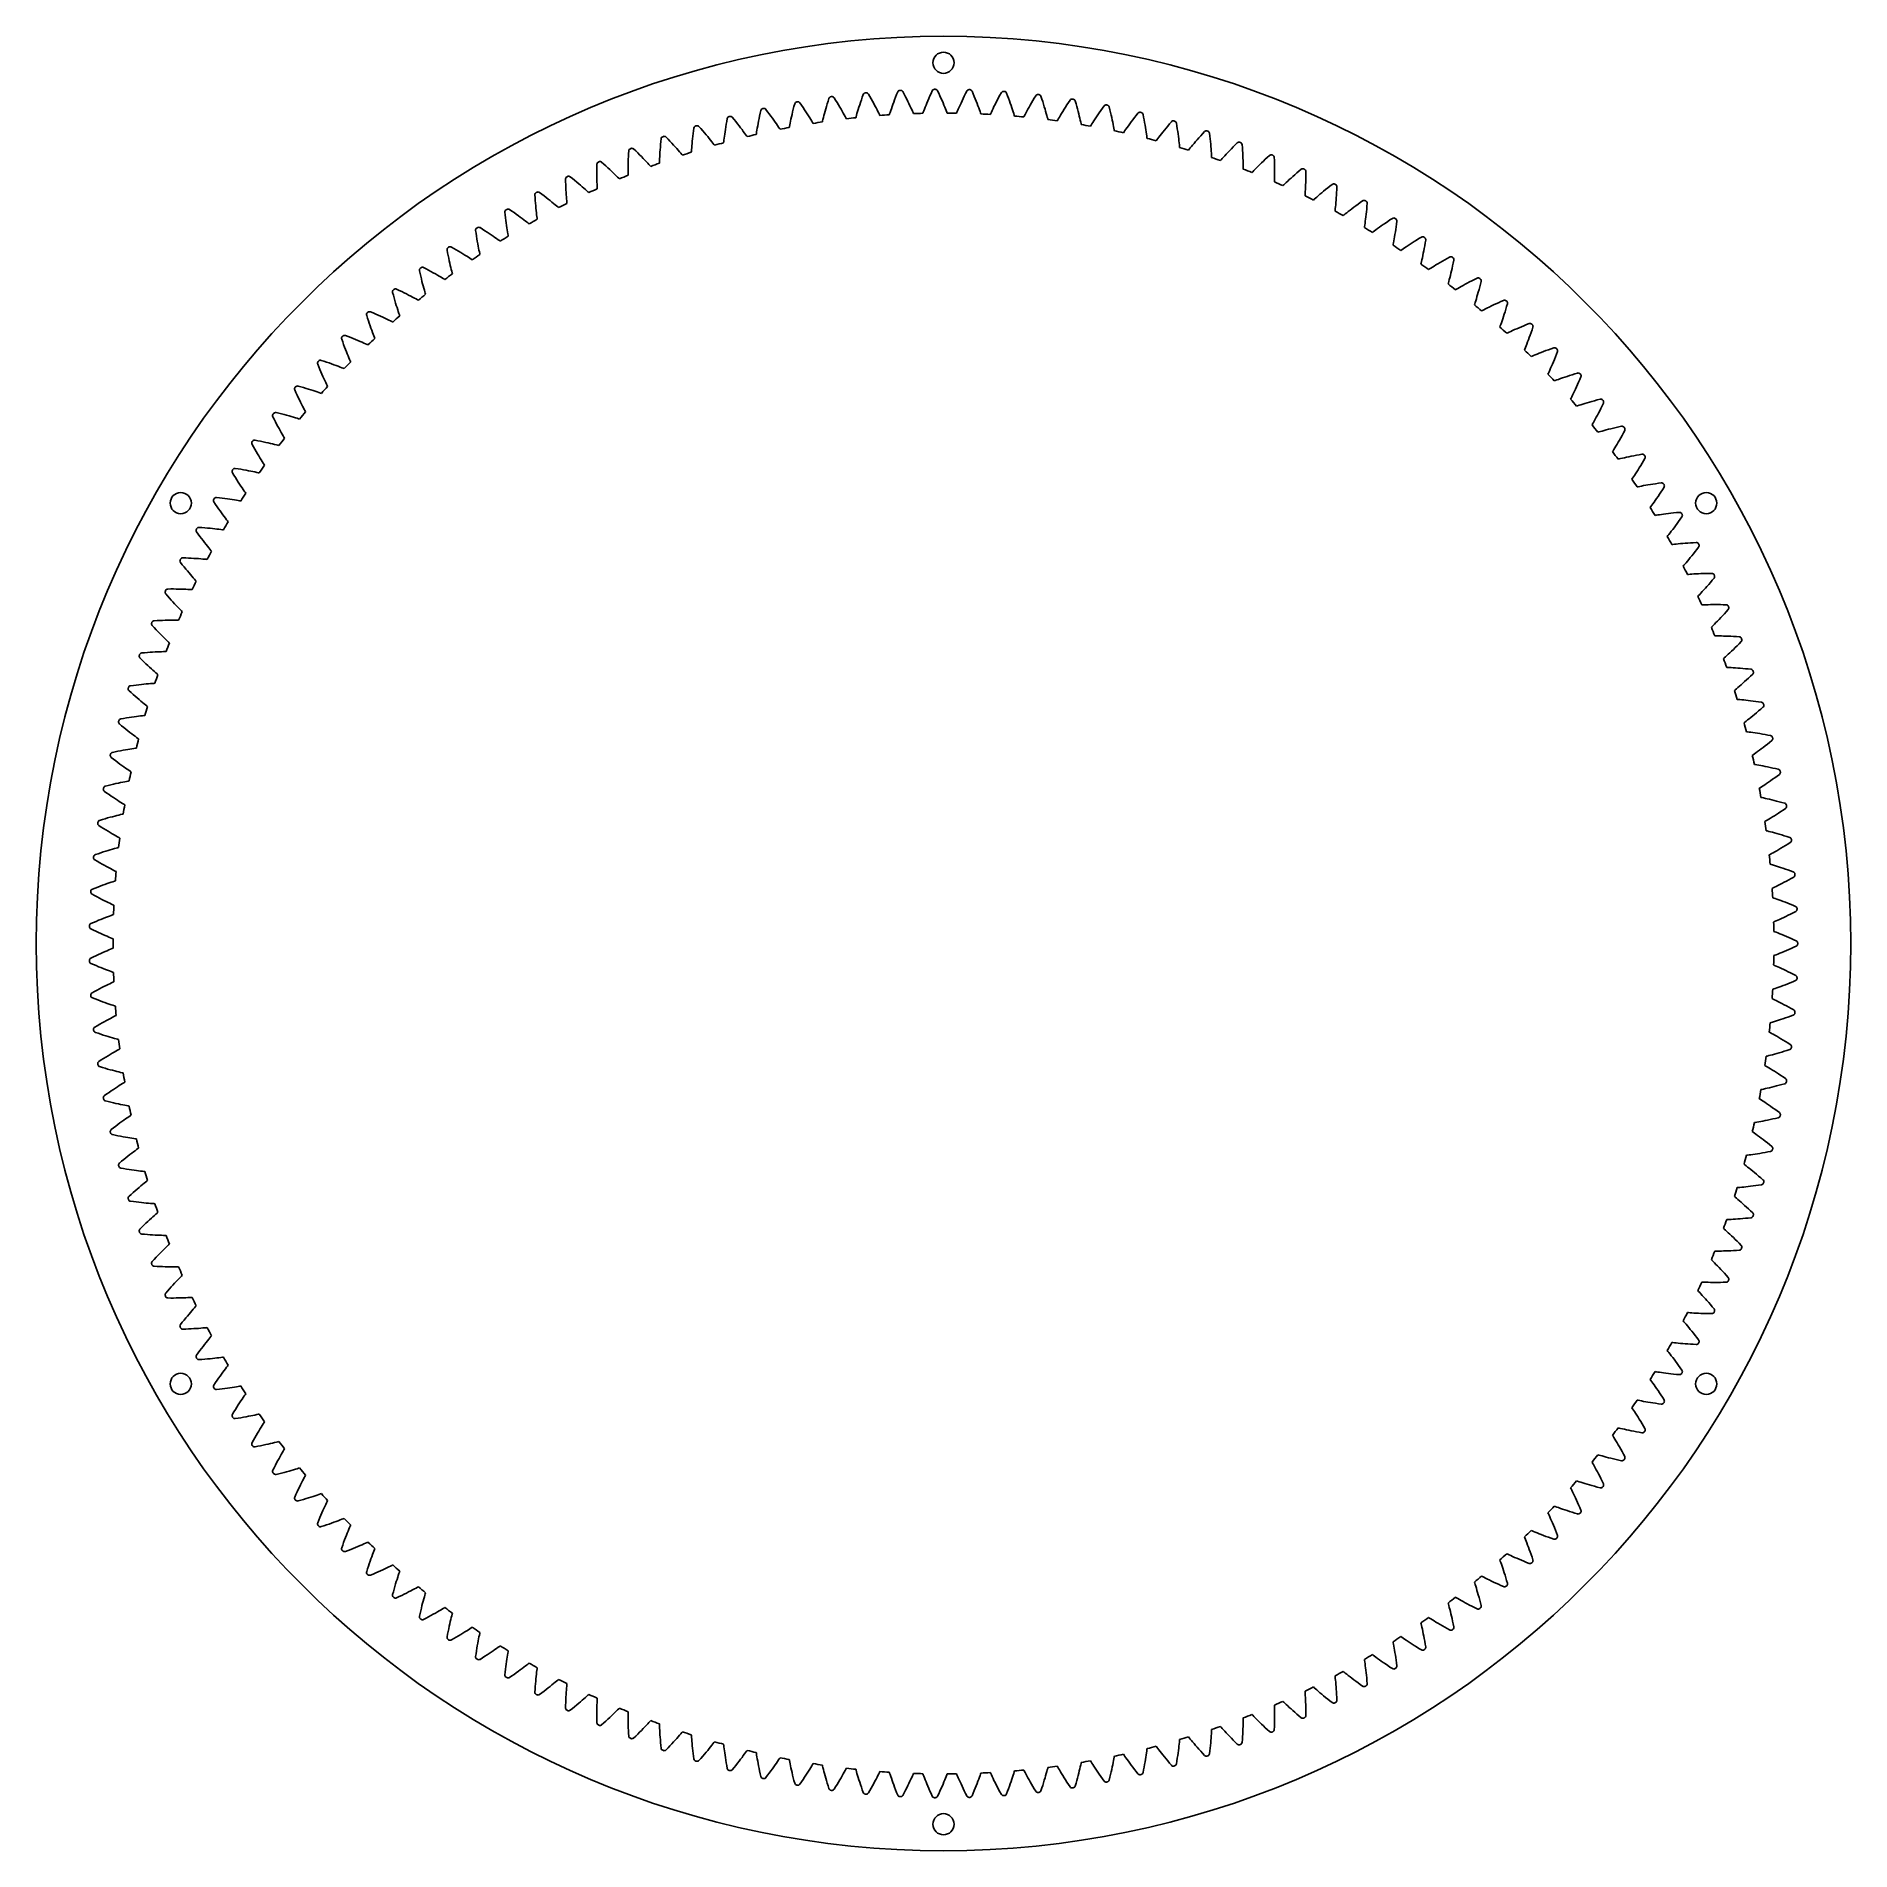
# Model space of a CAD drawing. Header units: millimetres. Extents: x -86 to 86, y -86 to 86.
import ezdxf

# ---------------------------------------------------------------- set-up
doc = ezdxf.new("R2010")
doc.units = ezdxf.units.MM

msp = doc.modelspace()

# ---------------------------------------------------------------- linework, layer by layer
at = {"layer": 'holes'}
for centre in [(0, 83.163286), (-72.021518, 41.581643), (72.021518, 41.581643), (-72.021518, -41.581643), (72.021518, -41.581643), (0, -83.163286)]:
    msp.add_circle(centre, 1, dxfattribs=at)
at = {"layer": 'outer'}
msp.add_circle((0, 0), 85.663286, dxfattribs=at)
at = {"layer": 'output_ring'}
for p, q in [((-0.453819, 80.278833), (-0.57023, 80.524344)), ((-14.1167, 79.029209), (-14.182704, 78.774601)), ((-14.046757, 79.291763), (-14.1167, 79.029209)), ((-13.407851, 79.152552), (-13.562369, 79.37605)), ((-13.259724, 78.935205), (-13.407851, 79.152552)), ((-13.118515, 78.724507), (-13.259724, 78.935205)), ((-11.050324, 79.041342), (-11.117361, 78.807157)), ((-10.978667, 79.28465), (-11.050324, 79.041342)), ((-10.902398, 79.536374), (-10.978667, 79.28465)), ((-10.821873, 79.795878), (-10.902398, 79.536374)), ((-10.189134, 79.63089), (-10.334467, 79.860465)), ((-10.049936, 79.407718), (-10.189134, 79.63089)), ((-9.917382, 79.19147), (-10.049936, 79.407718)), ((-9.791665, 78.982827), (-9.917382, 79.19147)), ((-9.673048, 78.782623), (-9.791665, 78.982827)), ((-7.985937, 78.971478), (-8.052167, 78.760915)), ((-7.914523, 79.192954), (-7.985937, 78.971478)), ((-7.83805, 79.42423), (-7.914523, 79.192954)), ((-7.756591, 79.664435), (-7.83805, 79.42423)), ((-7.670184, 79.912861), (-7.756591, 79.664435)), ((-7.579209, 80.168889), (-7.670184, 79.912861)), ((-6.953675, 79.978393), (-7.089586, 80.21367)), ((-6.823636, 79.749764), (-6.953675, 79.978393)), ((-6.699955, 79.528322), (-6.823636, 79.749764)), ((-6.582796, 79.314756), (-6.699955, 79.528322)), ((-6.47239, 79.109909), (-6.582796, 79.314756)), ((-6.369062, 78.914854), (-6.47239, 79.109909)), ((-6.27329, 78.731014), (-6.369062, 78.914854)), ((-4.922534, 78.826997), (-4.985003, 78.645723)), ((-4.853721, 79.022532), (-4.922534, 78.826997)), ((-4.779012, 79.230238), (-4.853721, 79.022532)), ((-4.698681, 79.448638), (-4.779012, 79.230238)), ((-4.612898, 79.676625), (-4.698681, 79.448638)), ((-4.521772, 79.913331), (-4.612898, 79.676625)), ((-4.425368, 80.158051), (-4.521772, 79.913331)), ((-4.324092, 80.410182), (-4.425368, 80.158051)), ((-3.706792, 80.194493), (-3.833057, 80.435084)), ((-3.586125, 79.960781), (-3.706792, 80.194493)), ((-3.47152, 79.734509), (-3.586125, 79.960781)), ((-3.363112, 79.51637), (-3.47152, 79.734509)), ((-3.261098, 79.307218), (-3.363112, 79.51637)), ((-3.165759, 79.108136), (-3.261098, 79.307218)), ((-3.077517, 78.920565), (-3.165759, 79.108136)), ((-2.99703, 78.746542), (-3.077517, 78.920565)), ((-1.723981, 78.961729), (-1.793744, 78.783136)), ((-1.647299, 79.154315), (-1.723981, 78.961729)), ((-1.564235, 79.358822), (-1.647299, 79.154315)), ((-1.475119, 79.573788), (-1.564235, 79.358822)), ((-1.380167, 79.798111), (-1.475119, 79.573788)), ((-1.279523, 80.030929), (-1.380167, 79.798111)), ((-1.173282, 80.271542), (-1.279523, 80.030929)), ((-1.061871, 80.519361), (-1.173282, 80.271542)), ((-0.342722, 80.040423), (-0.453819, 80.278833)), ((-0.237381, 79.809693), (-0.342722, 80.040423)), ((-0.137902, 79.58734), (-0.237381, 79.809693)), ((-0.044448, 79.374225), (-0.137902, 79.58734)), ((0.042744, 79.171443), (-0.044448, 79.374225)), ((0.123313, 78.98045), (0.042744, 79.171443)), ((0.196682, 78.803308), (0.123313, 78.98045)), ((1.477405, 78.966727), (1.400462, 78.791108)), ((1.561828, 79.156048), (1.477405, 78.966727)), ((1.653113, 79.357021), (1.561828, 79.156048)), ((1.750867, 79.568198), (1.653113, 79.357021)), ((1.854831, 79.788489), (1.750867, 79.568198)), ((1.964827, 80.017038), (1.854831, 79.788489)), ((2.080733, 80.253147), (1.964827, 80.017038)), ((2.202095, 80.496248), (2.080733, 80.253147)), ((2.7999, 80.231276), (2.693535, 80.481302)), ((2.901244, 79.988559), (2.7999, 80.231276)), ((2.997148, 79.753749), (2.901244, 79.988559)), ((3.087534, 79.527547), (2.997148, 79.753749)), ((3.172275, 79.31082), (3.087534, 79.527547)), ((3.251178, 79.104671), (3.172275, 79.31082)), ((3.32394, 78.910571), (3.251178, 79.104671)), ((3.39007, 78.7306), (3.32394, 78.910571)), ((4.676364, 78.841984), (4.592366, 78.669627)), ((4.76839, 79.027727), (4.676364, 78.841984)), ((4.867744, 79.224836), (4.76839, 79.027727)), ((4.973976, 79.431878), (4.867744, 79.224836)), ((5.086782, 79.647775), (4.973976, 79.431878)), ((5.20595, 79.871678), (5.086782, 79.647775)), ((5.331329, 80.102896), (5.20595, 79.871678)), ((5.462443, 80.340879), (5.331329, 80.102896)), ((6.049019, 80.051898), (5.952873, 80.30603)), ((6.140443, 79.805274), (6.049019, 80.051898)), ((6.226753, 79.56677), (6.140443, 79.805274)), ((6.307897, 79.337092), (6.226753, 79.56677)), ((6.383786, 79.117108), (6.307897, 79.337092)), ((6.454269, 78.907931), (6.383786, 79.117108)), ((6.519106, 78.711041), (6.454269, 78.907931)), ((8.074377, 78.962485), (7.967117, 78.769564)), ((8.188913, 79.165052), (8.074377, 78.962485)), ((8.310375, 79.3762), (8.188913, 79.165052)), ((8.438519, 79.595089), (8.310375, 79.3762)), ((8.573165, 79.821036), (8.438519, 79.595089)), ((8.713817, 80.05351), (8.573165, 79.821036)), ((9.288199, 79.740996), (9.202431, 79.998815)), ((9.369554, 79.490869), (9.288199, 79.740996)), ((9.446127, 79.249064), (9.369554, 79.490869)), ((9.517897, 79.016285), (9.446127, 79.249064)), ((9.584808, 78.793407), (9.517897, 79.016285)), ((11.520315, 78.974209), (11.390395, 78.768157)), ((11.657224, 79.187726), (11.520315, 78.974209)), ((11.800916, 79.408031), (11.657224, 79.187726)), ((11.950873, 79.634614), (11.800916, 79.408031)), ((12.512119, 79.299079), (12.43687, 79.560162)), ((12.58327, 79.045861), (12.512119, 79.299079)), ((12.649981, 78.801151), (12.58327, 79.045861)), ((15.009278, 78.864559), (14.856776, 78.650258)), ((15.168294, 79.084878), (15.009278, 78.864559)), ((15.715481, 78.726874), (15.650874, 78.990792)), ((-22.910865, 76.941467), (-23.091355, 77.144568)), ((-20.557259, 77.11707), (-20.595392, 76.876482)), ((-20.515646, 77.367274), (-20.557259, 77.11707)), ((-20.470478, 77.626391), (-20.515646, 77.367274)), ((-20.422028, 77.893747), (-20.470478, 77.626391)), ((-19.773947, 77.806735), (-19.946057, 78.016985)), ((-19.608704, 77.602098), (-19.773947, 77.806735)), ((-19.450896, 77.403527), (-19.608704, 77.602098)), ((-19.300797, 77.211676), (-19.450896, 77.403527)), ((-19.158769, 77.02734), (-19.300797, 77.211676)), ((-17.547226, 77.202423), (-17.58357, 76.998343)), ((-17.507028, 77.419465), (-17.547226, 77.202423)), ((-17.463009, 77.647968), (-17.507028, 77.419465)), ((-17.415157, 77.886814), (-17.463009, 77.647968)), ((-17.363439, 78.135125), (-17.415157, 77.886814)), ((-17.307807, 78.392199), (-17.363439, 78.135125)), ((-17.248562, 78.657372), (-17.307807, 78.392199)), ((-16.604539, 78.544168), (-16.767988, 78.761219)), ((-16.447726, 78.333002), (-16.604539, 78.544168)), ((-16.298094, 78.128199), (-16.447726, 78.333002)), ((-16.155893, 77.930423), (-16.298094, 78.128199)), ((-16.021452, 77.740482), (-16.155893, 77.930423)), ((-15.895225, 77.559403), (-16.021452, 77.740482)), ((-15.777859, 77.388539), (-15.895225, 77.559403)), ((-15.670334, 77.229791), (-15.777859, 77.388539)), ((-15.574275, 77.086108), (-15.670334, 77.229791)), ((-14.552942, 77.146207), (-14.572432, 77.047308)), ((-14.523788, 77.290916), (-14.552942, 77.146207)), ((-14.488739, 77.46016), (-14.523788, 77.290916)), ((-14.448723, 77.647673), (-14.488739, 77.46016)), ((-14.404138, 77.850112), (-14.448723, 77.647673)), ((-14.355178, 78.065347), (-14.404138, 77.850112)), ((-14.301934, 78.291879), (-14.355178, 78.065347)), ((-14.244442, 78.528589), (-14.301934, 78.291879)), ((-14.182704, 78.774601), (-14.244442, 78.528589)), ((-12.984446, 78.52113), (-13.118515, 78.724507)), ((-12.857813, 78.325897), (-12.984446, 78.52113)), ((-12.739027, 78.139851), (-12.857813, 78.325897)), ((-12.628682, 77.964371), (-12.739027, 78.139851)), ((-12.527679, 77.801396), (-12.628682, 77.964371)), ((-12.437522, 77.653938), (-12.527679, 77.801396)), ((-12.361201, 77.527582), (-12.437522, 77.653938)), ((-12.30945, 77.44108), (-12.361201, 77.527582)), ((-11.414592, 77.672598), (-11.438074, 77.57457)), ((-11.379597, 77.816006), (-11.414592, 77.672598)), ((-11.337719, 77.983692), (-11.379597, 77.816006)), ((-11.290136, 78.169429), (-11.337719, 77.983692)), ((-11.237384, 78.369895), (-11.290136, 78.169429)), ((-11.179741, 78.582968), (-11.237384, 78.369895)), ((-11.117361, 78.807157), (-11.179741, 78.582968)), ((-9.5619, 78.591916), (-9.673048, 78.782623)), ((-9.458756, 78.412108), (-9.5619, 78.591916)), ((-9.364441, 78.245174), (-9.458756, 78.412108)), ((-9.280334, 78.094183), (-9.364441, 78.245174)), ((-9.209196, 77.964838), (-9.280334, 78.094183)), ((-9.160993, 77.87631), (-9.209196, 77.964838)), ((-8.257488, 78.071373), (-8.284923, 77.974377)), ((-8.21671, 78.213245), (-8.257488, 78.071373)), ((-8.168071, 78.379096), (-8.21671, 78.213245)), ((-8.113, 78.562752), (-8.168071, 78.379096)), ((-8.052167, 78.760915), (-8.113, 78.562752)), ((-6.185817, 78.560395), (-6.27329, 78.731014)), ((-6.107898, 78.40612), (-6.185817, 78.560395)), ((-6.042061, 78.273998), (-6.107898, 78.40612)), ((-5.997485, 78.183589), (-6.042061, 78.273998)), ((-5.086817, 78.341877), (-5.118161, 78.246072)), ((-5.040323, 78.48198), (-5.086817, 78.341877)), ((-4.985003, 78.645723), (-5.040323, 78.48198)), ((-2.925427, 78.589236), (-2.99703, 78.746542)), ((-2.864998, 78.454554), (-2.925427, 78.589236)), ((-2.824123, 78.362413), (-2.864998, 78.454554)), ((-1.907788, 78.483665), (-1.942989, 78.38921)), ((-1.855655, 78.621769), (-1.907788, 78.483665)), ((-1.793744, 78.783136), (-1.855655, 78.621769)), ((0.26185, 78.643229), (0.196682, 78.803308)), ((0.316772, 78.50621), (0.26185, 78.643229)), ((0.353879, 78.412487), (0.316772, 78.50621)), ((1.274375, 78.496505), (1.235376, 78.403554)), ((1.332062, 78.632383), (1.274375, 78.496505)), ((1.400462, 78.791108), (1.332062, 78.632383)), ((3.448698, 78.568012), (3.39007, 78.7306)), ((3.498021, 78.42888), (3.448698, 78.568012)), ((3.5313, 78.33373), (3.498021, 78.42888)), ((4.454444, 78.380375), (4.41171, 78.289081)), ((4.517591, 78.513804), (4.454444, 78.380375)), ((4.592366, 78.669627), (4.517591, 78.513804)), ((6.577888, 78.528539), (6.519106, 78.711041)), ((6.629879, 78.363708), (6.577888, 78.528539)), ((6.673523, 78.222691), (6.629879, 78.363708)), ((6.702919, 78.126271), (6.673523, 78.222691)), ((7.627195, 78.135467), (7.580796, 78.045979)), ((7.695697, 78.266227), (7.627195, 78.135467)), ((7.776726, 78.418892), (7.695697, 78.266227)), ((7.867639, 78.587703), (7.776726, 78.418892)), ((7.967117, 78.769564), (7.867639, 78.587703)), ((9.646757, 78.581545), (9.584808, 78.793407)), ((9.703561, 78.38219), (9.646757, 78.581545)), ((9.754899, 78.197455), (9.703561, 78.38219)), ((9.800167, 78.030653), (9.754899, 78.197455)), ((9.838061, 77.887983), (9.800167, 78.030653)), ((9.863525, 77.790451), (9.838061, 77.887983)), ((10.787414, 77.762182), (10.737427, 77.674649)), ((10.861159, 77.890059), (10.787414, 77.762182)), ((10.948308, 78.039314), (10.861159, 77.890059)), ((11.045988, 78.204302), (10.948308, 78.039314)), ((11.152754, 78.381983), (11.045988, 78.204302)), ((11.267745, 78.570398), (11.152754, 78.381983)), ((11.390395, 78.768157), (11.267745, 78.570398)), ((12.712259, 78.565655), (12.649981, 78.801151)), ((12.770082, 78.340248), (12.712259, 78.565655)), ((12.823395, 78.12605), (12.770082, 78.340248)), ((12.872073, 77.924556), (12.823395, 78.12605)), ((12.915882, 77.737893), (12.872073, 77.924556)), ((12.954353, 77.569394), (12.915882, 77.737893)), ((12.986434, 77.425305), (12.954353, 77.569394)), ((13.007925, 77.326821), (12.986434, 77.425305)), ((13.92991, 77.261135), (13.876416, 77.175699)), ((14.008776, 77.385918), (13.92991, 77.261135)), ((14.101903, 77.531518), (14.008776, 77.385918)), ((14.206188, 77.692412), (14.101903, 77.531518)), ((14.320067, 77.865621), (14.206188, 77.692412)), ((14.442599, 78.049221), (14.320067, 77.865621)), ((14.573163, 78.241847), (14.442599, 78.049221)), ((14.711326, 78.442465), (14.573163, 78.241847)), ((14.856776, 78.650258), (14.711326, 78.442465)), ((15.776312, 78.470981), (15.715481, 78.726874)), ((15.833052, 78.223768), (15.776312, 78.470981)), ((15.885734, 77.985942), (15.833052, 78.223768)), ((15.934376, 77.758377), (15.885734, 77.985942)), ((15.978964, 77.542194), (15.934376, 77.758377)), ((16.019437, 77.338893), (15.978964, 77.542194)), ((16.055645, 77.150608), (16.019437, 77.338893)), ((16.087256, 76.980688), (16.055645, 77.150608)), ((17.463853, 77.221325), (17.343048, 77.052874)), ((17.593724, 77.399809), (17.463853, 77.221325)), ((17.731987, 77.586985), (17.593724, 77.399809)), ((17.878167, 77.781839), (17.731987, 77.586985)), ((18.031918, 77.983567), (17.878167, 77.781839)), ((18.19298, 78.191512), (18.031918, 77.983567)), ((18.360794, 78.405206), (18.19298, 78.191512)), ((18.893023, 78.025321), (18.839165, 78.29164)), ((18.943434, 77.767173), (18.893023, 78.025321)), ((18.990108, 77.517864), (18.943434, 77.767173)), ((19.033109, 77.278098), (18.990108, 77.517864)), ((19.072489, 77.048749), (19.033109, 77.278098)), ((21.177434, 77.18875), (21.015635, 76.993419)), ((21.346791, 77.389996), (21.177434, 77.18875)), ((21.523127, 77.596715), (21.346791, 77.389996)), ((22.039524, 77.195573), (21.996502, 77.463856)), ((22.079431, 76.935594), (22.039524, 77.195573)), ((-26.713815, 75.451699), (-26.735028, 75.198947)), ((-26.68978, 75.713623), (-26.713815, 75.451699)), ((-26.663141, 75.984025), (-26.68978, 75.713623)), ((-26.010142, 75.949783), (-26.198714, 76.145404)), ((-25.828869, 75.7592), (-26.010142, 75.949783)), ((-25.655498, 75.574062), (-25.828869, 75.7592)), ((-25.490355, 75.394996), (-25.655498, 75.574062)), ((-25.333865, 75.222768), (-25.490355, 75.394996)), ((-23.741794, 75.527786), (-23.761492, 75.321433)), ((-23.719306, 75.74737), (-23.741794, 75.527786)), ((-23.693936, 75.978688), (-23.719306, 75.74737)), ((-23.665585, 76.220624), (-23.693936, 75.978688)), ((-23.634146, 76.472308), (-23.665585, 76.220624)), ((-23.599516, 76.733043), (-23.634146, 76.472308)), ((-23.561941, 77.002143), (-23.599516, 76.733043)), ((-22.737465, 76.743694), (-22.910865, 76.941467)), ((-22.57174, 76.551682), (-22.737465, 76.743694)), ((-22.413989, 76.366071), (-22.57174, 76.551682)), ((-22.264607, 76.187642), (-22.413989, 76.366071)), ((-22.12413, 76.01738), (-22.264607, 76.187642)), ((-21.993312, 75.856582), (-22.12413, 76.01738)), ((-21.873284, 75.707063), (-21.993312, 75.856582)), ((-21.765905, 75.571631), (-21.873284, 75.707063)), ((-21.674819, 75.455467), (-21.765905, 75.571631)), ((-21.612957, 75.375881), (-21.674819, 75.455467)), ((-20.752793, 75.714245), (-20.76421, 75.614092)), ((-20.735454, 75.86084), (-20.752793, 75.714245)), ((-20.714227, 76.032367), (-20.735454, 75.86084)), ((-20.689528, 76.222505), (-20.714227, 76.032367)), ((-20.661483, 76.42789), (-20.689528, 76.222505)), ((-20.630115, 76.646382), (-20.661483, 76.42789)), ((-20.595392, 76.876482), (-20.630115, 76.646382)), ((-19.025307, 76.851525), (-19.158769, 77.02734)), ((-18.901113, 76.685557), (-19.025307, 76.851525)), ((-18.787243, 76.531298), (-18.901113, 76.685557)), ((-18.68544, 76.391625), (-18.787243, 76.531298)), ((-18.599137, 76.271865), (-18.68544, 76.391625)), ((-18.540551, 76.189838), (-18.599137, 76.271865)), ((-17.667381, 76.493065), (-17.682847, 76.393457)), ((-17.644116, 76.638837), (-17.667381, 76.493065)), ((-17.615955, 76.809362), (-17.644116, 76.638837)), ((-17.58357, 76.998343), (-17.615955, 76.809362)), ((-15.492896, 76.962949), (-15.574275, 77.086108)), ((-15.437682, 76.878614), (-15.492896, 76.962949)), ((16.113471, 76.835417), (16.087256, 76.980688)), ((16.130953, 76.736144), (16.113471, 76.835417)), ((17.049519, 76.633147), (16.992607, 76.549949)), ((17.133377, 76.754632), (17.049519, 76.633147)), ((17.232328, 76.896339), (17.133377, 76.754632)), ((17.343048, 77.052874), (17.232328, 76.896339)), ((19.108279, 76.830937), (19.072489, 77.048749)), ((19.14048, 76.626162), (19.108279, 76.830937)), ((19.169028, 76.436564), (19.14048, 76.626162)), ((19.193727, 76.265503), (19.169028, 76.436564)), ((19.214034, 76.119289), (19.193727, 76.265503)), ((19.227478, 76.019389), (19.214034, 76.119289)), ((20.141115, 75.879252), (20.080878, 75.798428)), ((20.229828, 75.997238), (20.141115, 75.879252)), ((20.33444, 76.134818), (20.229828, 75.997238)), ((20.451413, 76.286738), (20.33444, 76.134818)), ((20.578945, 76.450155), (20.451413, 76.286738)), ((20.715943, 76.623229), (20.578945, 76.450155)), ((20.861678, 76.804649), (20.715943, 76.623229)), ((21.015635, 76.993419), (20.861678, 76.804649)), ((22.115964, 76.684598), (22.079431, 76.935594)), ((22.149213, 76.443286), (22.115964, 76.684598)), ((22.179266, 76.21253), (22.149213, 76.443286)), ((22.2062, 75.993446), (22.179266, 76.21253)), ((22.230076, 75.787535), (22.2062, 75.993446)), ((22.250917, 75.596936), (22.230076, 75.787535)), ((22.268663, 75.425014), (22.250917, 75.596936)), ((22.283028, 75.278098), (22.268663, 75.425014)), ((23.526176, 75.395264), (23.403143, 75.248209)), ((23.660226, 75.553378), (23.526176, 75.395264)), ((23.804126, 75.720758), (23.660226, 75.553378)), ((23.957093, 75.896122), (23.804126, 75.720758)), ((24.118573, 76.078498), (23.957093, 75.896122)), ((24.288156, 76.267112), (24.118573, 76.078498)), ((24.465529, 76.46133), (24.288156, 76.267112)), ((24.650097, 76.660732), (24.465529, 76.46133)), ((25.149814, 76.238992), (25.1177, 76.508799)), ((25.179153, 75.977609), (25.149814, 76.238992)), ((25.205484, 75.725339), (25.179153, 75.977609)), ((25.228926, 75.482879), (25.205484, 75.725339)), ((25.249603, 75.251094), (25.228926, 75.482879)), ((27.54407, 75.407037), (27.358972, 75.220167)), ((27.736568, 75.598796), (27.54407, 75.407037)), ((28.218782, 75.157151), (28.197629, 75.428037)), ((-32.075468, 73.593895), (-32.279263, 73.773601)), ((-29.769212, 73.810282), (-29.775765, 73.577669)), ((-29.760546, 74.053719), (-29.769212, 73.810282)), ((-29.749594, 74.307123), (-29.760546, 74.053719)), ((-29.736193, 74.569805), (-29.749594, 74.307123)), ((-29.720534, 74.841065), (-29.736193, 74.569805)), ((-29.066683, 74.833314), (-29.263028, 75.021132)), ((-28.877836, 74.650234), (-29.066683, 74.833314)), ((-28.697105, 74.472274), (-28.877836, 74.650234)), ((-28.524841, 74.300048), (-28.697105, 74.472274)), ((-28.3615, 74.134303), (-28.524841, 74.300048)), ((-28.207695, 73.975977), (-28.3615, 74.134303)), ((-28.064285, 73.826301), (-28.207695, 73.975977)), ((-27.932542, 73.686994), (-28.064285, 73.826301)), ((-27.814548, 73.560703), (-27.932542, 73.686994)), ((-26.816314, 73.784894), (-26.819582, 73.684146)), ((-26.810903, 73.932412), (-26.816314, 73.784894)), ((-26.803637, 74.105095), (-26.810903, 73.932412)), ((-26.794417, 74.296608), (-26.803637, 74.105095)), ((-26.783098, 74.50359), (-26.794417, 74.296608)), ((-26.769527, 74.723905), (-26.783098, 74.50359)), ((-26.753552, 74.956061), (-26.769527, 74.723905)), ((-26.735028, 75.198947), (-26.753552, 74.956061)), ((-25.186603, 75.058339), (-25.333865, 75.222768)), ((-25.049376, 74.902974), (-25.186603, 75.058339)), ((-24.923388, 74.758443), (-25.049376, 74.902974)), ((-24.810608, 74.627473), (-24.923388, 74.758443)), ((-24.71489, 74.515096), (-24.810608, 74.627473)), ((-24.649853, 74.438083), (-24.71489, 74.515096)), ((-23.804109, 74.811027), (-23.811457, 74.710494)), ((-23.792724, 74.958204), (-23.804109, 74.811027)), ((-23.778466, 75.13045), (-23.792724, 74.958204)), ((-23.761492, 75.321433), (-23.778466, 75.13045)), ((22.292412, 75.177734), (22.283028, 75.278098)), ((23.19962, 75.000686), (23.136157, 74.922371)), ((23.293041, 75.114981), (23.19962, 75.000686)), ((23.403143, 75.248209), (23.293041, 75.114981)), ((25.267636, 75.031099), (25.249603, 75.251094)), ((25.283148, 74.824389), (25.267636, 75.031099)), ((25.296247, 74.633102), (25.283148, 74.824389)), ((25.307012, 74.460602), (25.296247, 74.633102)), ((25.315411, 74.313224), (25.307012, 74.460602)), ((25.32072, 74.212563), (25.315411, 74.313224)), ((26.220007, 73.998896), (26.153423, 73.923216)), ((26.317984, 74.10931), (26.220007, 73.998896)), ((26.433394, 74.237967), (26.317984, 74.10931)), ((26.562286, 74.379915), (26.433394, 74.237967)), ((26.702634, 74.532466), (26.562286, 74.379915)), ((26.853198, 74.693877), (26.702634, 74.532466)), ((27.013146, 74.862899), (26.853198, 74.693877)), ((27.181885, 75.03858), (27.013146, 74.862899)), ((27.358972, 75.220167), (27.181885, 75.03858)), ((28.237504, 74.894794), (28.218782, 75.157151)), ((28.253591, 74.641664), (28.237504, 74.894794)), ((28.267188, 74.398453), (28.253591, 74.641664)), ((28.278454, 74.16602), (28.267188, 74.398453)), ((28.287557, 73.945475), (28.278454, 74.16602)), ((28.294679, 73.738307), (28.287557, 73.945475)), ((28.300016, 73.546646), (28.294679, 73.738307)), ((30.024817, 73.706676), (29.858151, 73.544275)), ((30.200537, 73.875375), (30.024817, 73.706676)), ((30.384837, 74.049635), (30.200537, 73.875375)), ((30.577356, 74.228851), (30.384837, 74.049635)), ((30.777467, 74.412651), (30.577356, 74.228851)), ((31.241388, 73.951827), (31.23123, 74.223348)), ((31.249462, 73.688927), (31.241388, 73.951827)), ((31.255277, 73.435353), (31.249462, 73.688927)), ((-35.683884, 72.188334), (-35.677524, 71.916697)), ((-35.031554, 72.233561), (-35.242464, 72.404861)), ((-34.8285, 72.066375), (-35.031554, 72.233561)), ((-34.633951, 71.903636), (-34.8285, 72.066375)), ((-32.736494, 73.04046), (-32.737168, 72.786821)), ((-32.737168, 72.786821), (-32.735961, 72.543232)), ((-32.733749, 73.30347), (-32.736494, 73.04046)), ((-32.735961, 72.543232), (-32.733082, 72.310545)), ((-32.729096, 73.575141), (-32.733749, 73.30347)), ((-32.733082, 72.310545), (-32.728766, 72.089854)), ((-32.728766, 72.089854), (-32.723286, 71.882636)), ((-31.879357, 73.418618), (-32.075468, 73.593895)), ((-31.691562, 73.248128), (-31.879357, 73.418618)), ((-31.51246, 73.083025), (-31.691562, 73.248128)), ((-31.342536, 72.924036), (-31.51246, 73.083025)), ((-31.182442, 72.772072), (-31.342536, 72.924036)), ((-31.033083, 72.628331), (-31.182442, 72.772072)), ((-30.895804, 72.494478), (-31.033083, 72.628331)), ((-30.772789, 72.373072), (-30.895804, 72.494478)), ((-30.668284, 72.268816), (-30.772789, 72.373072)), ((-30.597223, 72.197322), (-30.668284, 72.268816)), ((-29.78477, 72.957985), (-29.785032, 72.785149)), ((-29.785032, 72.785149), (-29.78446, 72.637534)), ((-29.783318, 73.149714), (-29.78477, 72.957985)), ((-29.78446, 72.637534), (-29.783642, 72.536736)), ((-29.780397, 73.356984), (-29.783318, 73.149714)), ((-29.775765, 73.577669), (-29.780397, 73.356984)), ((-27.714354, 73.452297), (-27.814548, 73.560703)), ((-27.646249, 73.377982), (-27.714354, 73.452297)), ((28.303781, 73.373851), (28.300016, 73.546646)), ((28.306201, 73.226254), (28.303781, 73.373851)), ((28.307426, 73.125461), (28.306201, 73.226254)), ((29.197316, 72.875525), (29.127719, 72.802605)), ((29.299686, 72.981878), (29.197316, 72.875525)), ((29.420216, 73.105752), (29.299686, 72.981878)), ((29.554754, 73.24236), (29.420216, 73.105752)), ((29.701169, 73.389098), (29.554754, 73.24236)), ((29.858151, 73.544275), (29.701169, 73.389098)), ((31.247624, 71.918213), (31.250483, 72.018974)), ((31.250483, 72.018974), (31.254047, 72.166548)), ((31.254047, 72.166548), (31.257288, 72.339353)), ((31.259007, 73.19179), (31.255277, 73.435353)), ((31.257288, 72.339353), (31.259723, 72.531073)), ((31.260844, 72.959092), (31.259007, 73.19179)), ((31.259723, 72.531073), (31.261002, 72.738359)), ((31.261002, 72.738359), (31.260844, 72.959092)), ((32.498664, 71.984468), (32.3587, 71.853424)), ((32.650905, 72.125152), (32.498664, 71.984468)), ((32.814047, 72.27384), (32.650905, 72.125152)), ((32.987158, 72.429353), (32.814047, 72.27384)), ((33.169569, 72.590792), (32.987158, 72.429353)), ((33.360781, 72.757441), (33.169569, 72.590792)), ((33.560404, 72.928707), (33.360781, 72.757441)), ((33.767799, 73.104246), (33.560404, 72.928707)), ((34.199467, 71.864874), (34.205611, 72.108388)), ((34.205611, 72.108388), (34.210077, 72.361989)), ((34.210077, 72.361989), (34.212663, 72.625)), ((34.212663, 72.625), (34.213517, 72.89671)), ((-38.580044, 70.682921), (-38.56268, 70.411765)), ((-38.56268, 70.411765), (-38.544116, 70.149397)), ((-37.930082, 70.754547), (-38.147761, 70.917159)), ((-37.72042, 70.595728), (-37.930082, 70.754547)), ((-37.519435, 70.441006), (-37.72042, 70.595728)), ((-37.32755, 70.29095), (-37.519435, 70.441006)), ((-37.145309, 70.146244), (-37.32755, 70.29095)), ((-35.677524, 71.916697), (-35.669608, 71.653792)), ((-35.669608, 71.653792), (-35.660002, 71.400334)), ((-35.660002, 71.400334), (-35.648925, 71.156994)), ((-35.648925, 71.156994), (-35.636618, 70.924615)), ((-35.636618, 70.924615), (-35.623363, 70.70428)), ((-35.623363, 70.70428), (-35.609489, 70.497454)), ((-35.609489, 70.497454), (-35.595408, 70.306237)), ((-35.595408, 70.306237), (-35.581673, 70.133948)), ((-34.448304, 71.745927), (-34.633951, 71.903636)), ((-34.272077, 71.593954), (-34.448304, 71.745927)), ((-34.105956, 71.448604), (-34.272077, 71.593954)), ((-33.950895, 71.311033), (-34.105956, 71.448604)), ((-33.808304, 71.182853), (-33.950895, 71.311033)), ((-33.680469, 71.066533), (-33.808304, 71.182853)), ((-33.571825, 70.966597), (-33.680469, 71.066533)), ((-33.497926, 70.898042), (-33.571825, 70.966597)), ((-32.723286, 71.882636), (-32.716966, 71.691005)), ((-32.716966, 71.691005), (-32.710224, 71.518301)), ((-32.710224, 71.518301), (-32.70367, 71.370829)), ((-32.70367, 71.370829), (-32.698768, 71.270148)), ((32.126653, 71.632419), (32.054158, 71.562381)), ((32.23325, 71.734536), (32.126653, 71.632419)), ((32.3587, 71.853424), (32.23325, 71.734536)), ((34.136481, 70.592805), (34.143422, 70.693367)), ((34.143422, 70.693367), (34.152963, 70.840675)), ((34.152963, 70.840675), (34.163204, 71.013206)), ((34.163204, 71.013206), (34.173406, 71.20467)), ((34.173406, 71.20467), (34.183086, 71.411735)), ((34.183086, 71.411735), (34.191873, 71.632293)), ((34.191873, 71.632293), (34.199467, 71.864874)), ((35.003206, 70.271622), (34.927933, 70.204579)), ((35.113854, 70.369335), (35.003206, 70.271622)), ((35.244019, 70.483042), (35.113854, 70.369335)), ((35.389179, 70.608305), (35.244019, 70.483042)), ((35.546996, 70.742705), (35.389179, 70.608305)), ((35.716029, 70.884658), (35.546996, 70.742705)), ((35.8953, 71.033028), (35.716029, 70.884658)), ((36.084104, 71.186943), (35.8953, 71.033028)), ((36.281912, 71.345705), (36.084104, 71.186943)), ((36.488312, 71.508741), (36.281912, 71.345705)), ((36.702651, 71.675732), (36.488312, 71.508741)), ((37.066724, 70.187801), (37.083738, 70.419884)), ((37.083738, 70.419884), (37.099745, 70.662949)), ((37.099745, 70.662949), (37.114485, 70.916161)), ((37.114485, 70.916161), (37.127728, 71.178851)), ((37.127728, 71.178851), (37.139592, 71.450303)), ((-41.412817, 69.061376), (-41.384479, 68.791147)), ((-41.384479, 68.791147), (-41.355297, 68.529747)), ((-40.766291, 69.159284), (-40.990382, 69.31294)), ((-40.550365, 69.009091), (-40.766291, 69.159284)), ((-40.343276, 68.862642), (-40.550365, 69.009091)), ((-40.145467, 68.720486), (-40.343276, 68.862642)), ((-39.957511, 68.583284), (-40.145467, 68.720486)), ((-39.780165, 68.451864), (-39.957511, 68.583284)), ((-38.544116, 70.149397), (-38.524248, 69.896536)), ((-38.524248, 69.896536), (-38.503318, 69.653846)), ((-38.503318, 69.653846), (-38.481604, 69.422156)), ((-38.481604, 69.422156), (-38.45943, 69.202539)), ((-38.45943, 69.202539), (-38.437186, 68.996445)), ((-38.437186, 68.996445), (-38.415368, 68.805956)), ((-38.415368, 68.805956), (-38.394661, 68.634365)), ((-38.394661, 68.634365), (-38.376186, 68.487909)), ((-36.973434, 70.007745), (-37.145309, 70.146244)), ((-36.812925, 69.876572), (-36.973434, 70.007745)), ((-36.665256, 69.754276), (-36.812925, 69.876572)), ((-36.532813, 69.643231), (-36.665256, 69.754276)), ((-36.420208, 69.54778), (-36.532813, 69.643231)), ((-36.343592, 69.482276), (-36.420208, 69.54778)), ((-35.581673, 70.133948), (-35.569148, 69.986863)), ((-35.569148, 69.986863), (-35.56017, 69.886463)), ((36.969252, 69.151412), (36.980263, 69.25161)), ((36.980263, 69.25161), (36.995766, 69.398411)), ((36.995766, 69.398411), (37.01299, 69.570386)), ((37.01299, 69.570386), (37.030943, 69.761278)), ((37.030943, 69.761278), (37.049006, 69.967781)), ((37.049006, 69.967781), (37.066724, 70.187801)), ((37.822249, 68.795369), (37.744321, 68.731431)), ((37.936766, 68.888518), (37.822249, 68.795369)), ((38.071432, 68.996856), (37.936766, 68.888518)), ((38.221549, 69.116134), (38.071432, 68.996856)), ((38.384683, 69.244027), (38.221549, 69.116134)), ((38.55933, 69.379014), (38.384683, 69.244027)), ((38.744467, 69.519997), (38.55933, 69.379014)), ((38.939353, 69.666134), (38.744467, 69.519997)), ((39.143433, 69.81675), (38.939353, 69.666134)), ((39.35627, 69.971287), (39.143433, 69.81675)), ((39.5772, 70.129454), (39.35627, 69.971287)), ((39.854055, 68.40887), (39.880675, 68.627992)), ((39.880675, 68.627992), (39.90708, 68.859194)), ((39.90708, 68.859194), (39.932925, 69.101411)), ((39.932925, 69.101411), (39.957914, 69.353817)), ((39.957914, 69.353817), (39.981792, 69.615755)), ((39.981792, 69.615755), (40.004647, 69.886503)), ((-44.177548, 67.326364), (-44.138282, 67.057506)), ((-44.138282, 67.057506), (-44.098532, 66.797502)), ((-43.535522, 67.450392), (-43.765655, 67.594841)), ((-43.313687, 67.309074), (-43.535522, 67.450392)), ((-43.100832, 67.171137), (-43.313687, 67.309074)), ((-42.897425, 67.037113), (-43.100832, 67.171137)), ((-42.704064, 66.907641), (-42.897425, 67.037113)), ((-42.521537, 66.783517), (-42.704064, 66.907641)), ((-41.355297, 68.529747), (-41.325198, 68.277899)), ((-41.325198, 68.277899), (-41.29445, 68.036256)), ((-41.29445, 68.036256), (-41.263364, 67.805636)), ((-41.263364, 67.805636), (-41.232309, 67.587099)), ((-41.232309, 67.587099), (-41.201731, 67.382076)), ((-41.201731, 67.382076), (-41.172211, 67.192627)), ((-41.172211, 67.192627), (-41.144568, 67.022016)), ((-41.144568, 67.022016), (-41.120172, 66.876429)), ((-41.120172, 66.876429), (-41.103093, 66.777085)), ((-39.614472, 68.327303), (-39.780165, 68.451864)), ((-39.461968, 68.211092), (-39.614472, 68.327303)), ((-39.325134, 68.105506), (-39.461968, 68.211092)), ((-39.208753, 68.014697), (-39.325134, 68.105506)), ((-39.129545, 67.952352), (-39.208753, 68.014697)), ((-38.376186, 68.487909), (-38.363147, 68.387955)), ((39.741283, 67.596404), (39.756345, 67.696073)), ((39.756345, 67.696073), (39.777785, 67.842125)), ((39.777785, 67.842125), (39.801964, 68.013261)), ((39.801964, 68.013261), (39.827639, 68.203269)), ((39.827639, 68.203269), (39.854055, 68.40887)), ((40.57915, 67.206085), (40.498695, 67.145358)), ((40.697348, 67.294517), (40.57915, 67.206085)), ((40.836294, 67.397308), (40.697348, 67.294517)), ((40.991121, 67.510404), (40.836294, 67.397308)), ((41.159305, 67.631582), (40.991121, 67.510404)), ((41.339278, 67.75938), (41.159305, 67.631582)), ((41.529976, 67.892744), (41.339278, 67.75938)), ((41.730625, 68.030863), (41.529976, 67.892744)), ((41.940641, 68.173085), (41.730625, 68.030863)), ((42.159566, 68.31887), (41.940641, 68.173085)), ((42.386724, 68.467954), (42.159566, 68.31887)), ((42.593624, 66.737564), (42.629103, 66.955427)), ((42.629103, 66.955427), (42.664855, 67.185369)), ((42.664855, 67.185369), (42.700494, 67.426339)), ((42.700494, 67.426339), (42.735692, 67.677525)), ((42.735692, 67.677525), (42.770165, 67.938281)), ((42.770165, 67.938281), (42.803974, 68.20788)), ((-46.869696, 65.480735), (-46.819567, 65.213688)), ((-46.819567, 65.213688), (-46.769312, 64.95551)), ((-46.233224, 65.630679), (-46.469022, 65.765683)), ((-46.005844, 65.498467), (-46.233224, 65.630679)), ((-45.787574, 65.36927), (-46.005844, 65.498467)), ((-45.578903, 65.2436), (-45.787574, 65.36927)), ((-45.380453, 65.12207), (-45.578903, 65.2436)), ((-45.193046, 65.005444), (-45.380453, 65.12207)), ((-44.098532, 66.797502), (-44.05825, 66.547081)), ((-44.05825, 66.547081), (-44.017735, 66.306883)), ((-44.017735, 66.306883), (-43.977329, 66.077712)), ((-43.977329, 66.077712), (-43.937443, 65.860613)), ((-43.937443, 65.860613), (-43.898581, 65.656997)), ((-43.898581, 65.656997), (-43.861408, 65.4689)), ((-43.861408, 65.4689), (-43.826873, 65.29955)), ((-43.826873, 65.29955), (-43.796598, 65.155071)), ((-43.796598, 65.155071), (-43.775507, 65.056501)), ((-42.350932, 66.665773), (-42.521537, 66.783517)), ((-42.193844, 66.555838), (-42.350932, 66.665773)), ((-42.052843, 66.455884), (-42.193844, 66.555838)), ((-41.932878, 66.369866), (-42.052843, 66.455884)), ((-41.851208, 66.310781), (-41.932878, 66.369866)), ((42.448019, 65.930335), (42.467108, 66.029312)), ((42.467108, 66.029312), (42.494449, 66.174375)), ((42.494449, 66.174375), (42.525544, 66.34439)), ((42.525544, 66.34439), (42.558897, 66.533202)), ((42.558897, 66.533202), (42.593624, 66.737564)), ((43.26938, 65.506382), (43.18653, 65.448965)), ((43.391064, 65.589951), (43.26938, 65.506382)), ((43.534062, 65.687027), (43.391064, 65.589951)), ((43.693346, 65.793756), (43.534062, 65.687027)), ((43.866301, 65.908018), (43.693346, 65.793756)), ((44.051306, 66.028418), (43.866301, 65.908018)), ((44.247252, 66.153944), (44.051306, 66.028418)), ((44.453334, 66.283818), (44.247252, 66.153944)), ((44.66894, 66.417412), (44.453334, 66.283818)), ((44.893594, 66.554205), (44.66894, 66.417412)), ((45.126607, 66.693961), (44.893594, 66.554205)), ((45.263212, 64.956607), (45.30749, 65.172854)), ((45.30749, 65.172854), (45.352532, 65.401158)), ((45.352532, 65.401158), (45.397907, 65.640486)), ((45.397907, 65.640486), (45.443256, 65.89004)), ((45.443256, 65.89004), (45.488268, 66.149184)), ((45.488268, 66.149184), (45.532975, 66.417191)), ((-49.484838, 63.527521), (-49.423927, 63.262725)), ((-48.854964, 63.703136), (-49.09604, 63.828473)), ((-48.622413, 63.580247), (-48.854964, 63.703136)), ((-48.399087, 63.460001), (-48.622413, 63.580247)), ((-48.185494, 63.342891), (-48.399087, 63.460001)), ((-46.769312, 64.95551), (-46.718915, 64.706927)), ((-46.718915, 64.706927), (-46.668699, 64.468567)), ((-46.668699, 64.468567), (-46.619039, 64.241223)), ((-46.619039, 64.241223), (-46.570387, 64.025918)), ((-46.570387, 64.025918), (-46.523306, 63.824045)), ((-46.523306, 63.824045), (-46.478541, 63.637609)), ((-46.478541, 63.637609), (-46.437172, 63.469797)), ((-46.437172, 63.469797), (-46.401066, 63.326664)), ((-45.01781, 64.894711), (-45.193046, 65.005444)), ((-44.856396, 64.791232), (-45.01781, 64.894711)), ((-44.71146, 64.697074), (-44.856396, 64.791232)), ((-44.588108, 64.615989), (-44.71146, 64.697074)), ((-44.50411, 64.560263), (-44.588108, 64.615989)), ((45.085013, 64.155943), (45.108097, 64.254065)), ((45.108097, 64.254065), (45.141294, 64.397901)), ((45.141294, 64.397901), (45.179254, 64.566516)), ((45.179254, 64.566516), (45.220232, 64.753821)), ((45.220232, 64.753821), (45.263212, 64.956607)), ((45.888519, 63.699052), (45.803409, 63.64504)), ((46.013489, 63.777621), (45.888519, 63.699052)), ((46.160303, 63.868822), (46.013489, 63.777621)), ((46.323782, 63.969008), (46.160303, 63.868822)), ((46.501226, 64.076167), (46.323782, 63.969008)), ((46.690958, 64.188971), (46.501226, 64.076167)), ((46.89183, 64.306453), (46.690958, 64.188971)), ((47.103005, 64.427869), (46.89183, 64.306453)), ((47.323849, 64.552616), (47.103005, 64.427869)), ((47.553861, 64.680192), (47.323849, 64.552616)), ((47.792347, 64.81039), (47.553861, 64.680192)), ((47.911438, 63.283202), (47.965695, 63.509494)), ((47.965695, 63.509494), (48.020732, 63.746786)), ((48.020732, 63.746786), (48.076156, 63.994297)), ((48.076156, 63.994297), (48.131633, 64.251404)), ((48.131633, 64.251404), (48.187164, 64.51738)), ((-51.396437, 61.670928), (-51.642393, 61.786393)), ((-49.423927, 63.262725), (-49.363251, 63.006796)), ((-49.363251, 63.006796), (-49.302822, 62.760459)), ((-49.302822, 62.760459), (-49.242987, 62.524331)), ((-49.242987, 62.524331), (-49.184155, 62.299185)), ((-49.184155, 62.299185), (-49.126817, 62.086029)), ((-49.126817, 62.086029), (-49.071594, 61.88623)), ((-49.071594, 61.88623), (-49.01931, 61.701761)), ((-49.01931, 61.701761), (-48.971174, 61.535764)), ((-47.982283, 63.229503), (-48.185494, 63.342891)), ((-47.790303, 63.120568), (-47.982283, 63.229503)), ((-47.610724, 63.017027), (-47.790303, 63.120568)), ((-47.445249, 62.920175), (-47.610724, 63.017027)), ((-47.296616, 62.831968), (-47.445249, 62.920175)), ((-47.170079, 62.755948), (-47.296616, 62.831968)), ((-47.083892, 62.703672), (-47.170079, 62.755948)), ((-46.401066, 63.326664), (-46.375998, 63.22903)), ((47.647932, 62.276143), (47.674974, 62.373249)), ((47.674974, 62.373249), (47.713973, 62.515621)), ((47.713973, 62.515621), (47.758735, 62.68256)), ((47.758735, 62.68256), (47.80727, 62.86805)), ((47.80727, 62.86805), (47.858432, 63.068928)), ((47.858432, 63.068928), (47.911438, 63.283202)), ((48.432262, 61.787064), (48.345034, 61.736546)), ((48.560314, 61.860504), (48.432262, 61.787064)), ((48.710704, 61.945681), (48.560314, 61.860504)), ((48.878108, 62.03916), (48.710704, 61.945681)), ((49.059749, 62.13904), (48.878108, 62.03916)), ((49.253897, 62.244062), (49.059749, 62.13904)), ((49.459365, 62.353307), (49.253897, 62.244062)), ((49.675287, 62.466065), (49.459365, 62.353307)), ((49.901004, 62.581759), (49.675287, 62.466065)), ((50.135998, 62.69991), (49.901004, 62.581759)), ((50.379564, 62.820336), (50.135998, 62.69991)), ((50.50005, 61.513483), (50.564658, 61.74835)), ((50.564658, 61.74835), (50.630068, 61.993412)), ((50.630068, 61.993412), (50.695919, 62.248059)), ((50.695919, 62.248059), (50.762183, 62.511566)), ((-52.018675, 61.469932), (-51.947084, 61.207822)), ((-51.947084, 61.207822), (-51.876086, 60.954561)), ((-51.876086, 60.954561), (-51.805723, 60.710876)), ((-51.805723, 60.710876), (-51.736368, 60.477366)), ((-51.736368, 60.477366), (-51.66846, 60.25479)), ((-51.66846, 60.25479), (-51.602532, 60.044133)), ((-51.602532, 60.044133), (-51.539257, 59.846735)), ((-51.159096, 61.557564), (-51.396437, 61.670928)), ((-50.931081, 61.446468), (-51.159096, 61.557564)), ((-50.712917, 61.33811), (-50.931081, 61.446468)), ((-50.505278, 61.233051), (-50.712917, 61.33811)), ((-50.309041, 61.131985), (-50.505278, 61.233051)), ((-50.125413, 61.035807), (-50.309041, 61.131985)), ((-49.956149, 60.94574), (-50.125413, 61.035807)), ((-49.804064, 60.863629), (-49.956149, 60.94574)), ((-49.67455, 60.792799), (-49.804064, 60.863629)), ((-49.586316, 60.744059), (-49.67455, 60.792799)), ((-48.971174, 61.535764), (-48.929297, 61.394211)), ((-48.929297, 61.394211), (-48.900293, 61.297673)), ((50.132566, 60.294023), (50.163521, 60.389953)), ((50.163521, 60.389953), (50.208258, 60.530628)), ((50.208258, 60.530628), (50.259748, 60.695616)), ((50.259748, 60.695616), (50.31576, 60.878987)), ((50.31576, 60.878987), (50.375021, 61.077626)), ((50.375021, 61.077626), (50.436667, 61.289576)), ((50.436667, 61.289576), (50.50005, 61.513483)), ((51.352127, 60.007381), (51.181073, 59.920763)), ((51.537667, 60.099818), (51.352127, 60.007381)), ((51.735911, 60.196885), (51.537667, 60.099818)), ((51.945638, 60.297715), (51.735911, 60.196885)), ((52.165952, 60.401629), (51.945638, 60.297715)), ((52.396173, 60.508082), (52.165952, 60.401629)), ((52.635762, 60.616612), (52.396173, 60.508082)), ((52.884008, 60.727068), (52.635762, 60.616612)), ((53.100794, 59.890671), (53.17691, 60.142441)), ((53.17691, 60.142441), (53.253799, 60.403046)), ((-54.467047, 59.311347), (-54.384892, 59.052354)), ((-54.384892, 59.052354), (-54.303689, 58.802179)), ((-54.303689, 58.802179), (-54.223508, 58.561545)), ((-54.223508, 58.561545), (-54.144747, 58.331038)), ((-54.144747, 58.331038), (-54.067875, 58.111397)), ((-53.853464, 59.537395), (-54.103898, 59.642797)), ((-53.611725, 59.433743), (-53.853464, 59.537395)), ((-53.379394, 59.331978), (-53.611725, 59.433743)), ((-53.157019, 59.23255), (-53.379394, 59.331978)), ((-52.945292, 59.135992), (-53.157019, 59.23255)), ((-52.745121, 59.042962), (-52.945292, 59.135992)), ((-52.557746, 58.954305), (-52.745121, 59.042962)), ((-52.384971, 58.871171), (-52.557746, 58.954305)), ((-52.229684, 58.795291), (-52.384971, 58.871171)), ((-52.097406, 58.729768), (-52.229684, 58.795291)), ((-52.007269, 58.684644), (-52.097406, 58.729768)), ((-51.539257, 59.846735), (-51.47954, 59.664537)), ((-51.47954, 59.664537), (-51.424717, 59.500627)), ((-51.424717, 59.500627), (-51.377138, 59.360888)), ((-51.377138, 59.360888), (-51.344245, 59.265604)), ((50.896432, 59.773561), (50.807228, 59.726619)), ((51.027354, 59.841751), (50.896432, 59.773561)), ((51.181073, 59.920763), (51.027354, 59.841751)), ((52.534833, 58.21284), (52.56965, 58.307437)), ((52.56965, 58.307437), (52.620051, 58.446184)), ((52.620051, 58.446184), (52.678185, 58.608949)), ((52.678185, 58.608949), (52.741582, 58.7899)), ((52.741582, 58.7899), (52.808845, 58.985974)), ((52.808845, 58.985974), (52.879029, 59.195252)), ((52.879029, 59.195252), (52.951434, 59.416406)), ((52.951434, 59.416406), (53.025507, 59.648462)), ((53.025507, 59.648462), (53.100794, 59.890671)), ((54.805254, 58.334989), (54.570909, 58.237954)), ((55.049045, 58.433721), (54.805254, 58.334989)), ((55.301563, 58.534026), (55.049045, 58.433721)), ((-56.825929, 57.055315), (-56.733346, 56.799864)), ((-56.733346, 56.799864), (-56.642071, 56.553184)), ((-56.642071, 56.553184), (-56.552204, 56.315998)), ((-56.222011, 57.306042), (-56.476511, 57.401209)), ((-55.97627, 57.212272), (-56.222011, 57.306042)), ((-55.740006, 57.120006), (-55.97627, 57.212272)), ((-55.513784, 57.029672), (-55.740006, 57.120006)), ((-55.298318, 56.941773), (-55.513784, 57.029672)), ((-55.094541, 56.856932), (-55.298318, 56.941773)), ((-54.903728, 56.775941), (-55.094541, 56.856932)), ((-54.727725, 56.699877), (-54.903728, 56.775941)), ((-54.56949, 56.630353), (-54.727725, 56.699877)), ((-54.434665, 56.570244), (-54.56949, 56.630353)), ((-54.342774, 56.52881), (-54.434665, 56.570244)), ((-54.067875, 58.111397), (-53.993464, 57.903584)), ((-53.993464, 57.903584), (-53.922241, 57.708913)), ((-53.922241, 57.708913), (-53.85519, 57.529285)), ((-53.85519, 57.529285), (-53.793769, 57.367731)), ((-53.793769, 57.367731), (-53.740566, 57.230035)), ((-53.740566, 57.230035), (-53.703839, 57.136163)), ((53.276978, 57.66185), (53.185945, 57.618561)), ((53.410557, 57.724678), (53.276978, 57.66185)), ((53.567351, 57.797395), (53.410557, 57.724678)), ((53.741775, 57.87701), (53.567351, 57.797395)), ((53.930908, 57.961852), (53.741775, 57.87701)), ((54.132924, 58.050806), (53.930908, 57.961852)), ((54.346564, 58.143053), (54.132924, 58.050806)), ((54.570909, 58.237954), (54.346564, 58.143053)), ((55.010071, 56.425988), (55.080749, 56.604221)), ((55.080749, 56.604221), (55.155903, 56.797408)), ((55.155903, 56.797408), (55.234511, 57.00367)), ((55.234511, 57.00367), (55.315819, 57.221708)), ((55.315819, 57.221708), (55.399235, 57.450572)), ((55.399235, 57.450572), (55.484276, 57.689531)), ((55.484276, 57.689531), (55.570533, 57.938009)), ((55.570533, 57.938009), (55.65792, 58.195284)), ((-58.498186, 54.980536), (-58.756333, 55.065311)), ((-58.248846, 54.896801), (-58.498186, 54.980536)), ((-58.009037, 54.814186), (-58.248846, 54.896801)), ((-56.552204, 56.315998), (-56.464167, 56.088872)), ((-56.464167, 56.088872), (-56.378456, 55.872526)), ((-56.378456, 55.872526), (-56.295684, 55.6679)), ((-56.295684, 55.6679), (-56.216631, 55.476275)), ((-56.216631, 55.476275), (-56.142355, 55.299512)), ((-56.142355, 55.299512), (-56.074438, 55.14058)), ((-56.074438, 55.14058), (-56.015699, 55.005153)), ((-56.015699, 55.005153), (-55.975197, 54.912846)), ((54.850784, 56.036014), (54.889406, 56.129122)), ((54.889406, 56.129122), (54.945389, 56.265712)), ((54.945389, 56.265712), (55.010071, 56.425988)), ((55.569991, 55.4554), (55.477279, 55.415836)), ((55.706006, 55.512764), (55.569991, 55.4554)), ((55.865618, 55.579067), (55.706006, 55.512764)), ((56.043126, 55.651548), (55.865618, 55.579067)), ((56.235542, 55.728655), (56.043126, 55.651548)), ((56.440996, 55.809349), (56.235542, 55.728655)), ((56.658199, 55.892863), (56.440996, 55.809349)), ((56.886206, 55.978594), (56.658199, 55.892863)), ((57.124291, 56.066052), (56.886206, 55.978594)), ((57.371882, 56.154823), (57.124291, 56.066052)), ((57.628259, 56.244812), (57.371882, 56.154823)), ((57.499242, 54.718431), (57.58932, 54.932995)), ((57.58932, 54.932995), (57.681942, 55.15829)), ((57.681942, 55.15829), (57.776597, 55.393607)), ((57.776597, 55.393607), (57.872853, 55.638385)), ((57.872853, 55.638385), (57.970594, 55.891907)), ((-59.091446, 54.70554), (-58.988587, 54.454051)), ((-58.988587, 54.454051), (-58.88739, 54.211273)), ((-58.88739, 54.211273), (-58.787985, 53.977923)), ((-58.787985, 53.977923), (-58.690815, 53.754552)), ((-58.690815, 53.754552), (-58.596408, 53.541857)), ((-58.596408, 53.541857), (-58.505411, 53.340754)), ((-58.505411, 53.340754), (-58.418657, 53.15249)), ((-58.418657, 53.15249), (-58.337279, 52.978882)), ((-57.77934, 54.733094), (-58.009037, 54.814186)), ((-57.560489, 54.653999), (-57.77934, 54.733094)), ((-57.353441, 54.577486), (-57.560489, 54.653999)), ((-57.159502, 54.504294), (-57.353441, 54.577486)), ((-56.980562, 54.435426), (-57.159502, 54.504294)), ((-56.819639, 54.372371), (-56.980562, 54.435426)), ((-56.682489, 54.317775), (-56.819639, 54.372371)), ((-56.588994, 54.280099), (-56.682489, 54.317775)), ((57.076616, 53.767121), (57.11898, 53.858588)), ((57.11898, 53.858588), (57.180452, 53.992796)), ((57.180452, 53.992796), (57.251576, 54.150319)), ((57.251576, 54.150319), (57.329419, 54.325541)), ((57.329419, 54.325541), (57.41234, 54.515524)), ((57.41234, 54.515524), (57.499242, 54.718431)), ((57.771703, 53.157838), (57.677463, 53.122064)), ((57.909931, 53.209642), (57.771703, 53.157838)), ((58.072099, 53.269422), (57.909931, 53.209642)), ((58.252398, 53.33465), (58.072099, 53.269422)), ((58.44778, 53.403896), (58.252398, 53.33465)), ((58.656336, 53.476198), (58.44778, 53.403896)), ((58.876745, 53.550841), (58.656336, 53.476198)), ((59.108039, 53.627261), (58.876745, 53.550841)), ((59.349473, 53.704999), (59.108039, 53.627261)), ((59.600458, 53.783663), (59.349473, 53.704999)), ((59.860271, 53.863189), (59.600458, 53.783663)), ((59.973992, 53.006671), (60.080088, 53.247347)), ((60.080088, 53.247347), (60.188023, 53.4967)), ((-61.259876, 52.265885), (-61.14691, 52.01877)), ((-61.14691, 52.01877), (-61.035957, 51.780293)), ((-61.035957, 51.780293), (-60.927177, 51.551164)), ((-60.678247, 52.564697), (-60.939618, 52.63894)), ((-60.927177, 51.551164), (-60.821035, 51.331913)), ((-60.425719, 52.491135), (-60.678247, 52.564697)), ((-60.182759, 52.418307), (-60.425719, 52.491135)), ((-59.949965, 52.346589), (-60.182759, 52.418307)), ((-59.728088, 52.276429), (-59.949965, 52.346589)), ((-59.51811, 52.208369), (-59.728088, 52.276429)), ((-59.321364, 52.143097), (-59.51811, 52.208369)), ((-59.13978, 52.081537), (-59.321364, 52.143097)), ((-58.976434, 52.025055), (-59.13978, 52.081537)), ((-58.837184, 51.976063), (-58.976434, 52.025055)), ((-58.742239, 51.942206), (-58.837184, 51.976063)), ((-58.337279, 52.978882), (-58.262976, 52.822833)), ((-58.262976, 52.822833), (-58.198797, 52.689898)), ((-58.198797, 52.689898), (-58.154589, 52.599308)), ((59.208672, 51.409888), (59.254707, 51.499563)), ((59.254707, 51.499563), (59.321567, 51.63117)), ((59.321567, 51.63117), (59.399017, 51.785681)), ((59.399017, 51.785681), (59.483897, 51.957605)), ((59.483897, 51.957605), (59.574449, 52.144072)), ((59.574449, 52.144072), (59.669503, 52.34329)), ((59.669503, 52.34329), (59.768201, 52.554027)), ((59.768201, 52.554027), (59.869878, 52.775383)), ((59.869878, 52.775383), (59.973992, 53.006671)), ((-63.327656, 49.740356), (-63.204768, 49.498023)), ((-62.758615, 50.062494), (-63.02278, 50.126084)), ((-62.503313, 49.999227), (-62.758615, 50.062494)), ((-62.257602, 49.936304), (-62.503313, 49.999227)), ((-62.022092, 49.87408), (-62.257602, 49.936304)), ((-61.797554, 49.812969), (-62.022092, 49.87408)), ((-61.58499, 49.753474), (-61.797554, 49.812969)), ((-61.38576, 49.696229), (-61.58499, 49.753474)), ((-61.201831, 49.642078), (-61.38576, 49.696229)), ((-60.821035, 51.331913), (-60.718086, 51.12322)), ((-60.718086, 51.12322), (-60.619014, 50.925969)), ((-60.619014, 50.925969), (-60.524702, 50.741376)), ((-60.524702, 50.741376), (-60.436355, 50.571208)), ((-60.436355, 50.571208), (-60.355789, 50.418298)), ((-60.355789, 50.418298), (-60.286276, 50.288073)), ((-60.286276, 50.288073), (-60.238432, 50.199349)), ((59.878495, 50.772937), (59.782883, 50.741011)), ((60.018709, 50.819097), (59.878495, 50.772937)), ((60.183167, 50.872256), (60.018709, 50.819097)), ((60.365961, 50.930124), (60.183167, 50.872256)), ((60.563989, 50.991395), (60.365961, 50.930124)), ((60.775304, 51.055185), (60.563989, 50.991395)), ((60.998557, 51.120834), (60.775304, 51.055185)), ((61.232757, 51.187819), (60.998557, 51.120834)), ((61.477143, 51.255709), (61.232757, 51.187819)), ((61.73111, 51.324137), (61.477143, 51.255709)), ((61.540643, 49.504302), (61.638678, 49.686946)), ((61.638678, 49.686946), (61.741726, 49.882149)), ((61.993932, 51.393068), (61.73111, 51.324137)), ((61.741726, 49.882149), (61.848884, 50.088713)), ((61.848884, 50.088713), (61.959448, 50.305767)), ((61.959448, 50.305767), (62.072849, 50.532645)), ((62.072849, 50.532645), (62.188612, 50.768824)), ((62.188612, 50.768824), (62.306564, 51.013598)), ((-63.204768, 49.498023), (-63.084242, 49.264239)), ((-63.084242, 49.264239), (-62.966267, 49.039705)), ((-62.966267, 49.039705), (-62.851326, 48.824937)), ((-62.851326, 48.824937), (-62.740004, 48.620586)), ((-62.740004, 48.620586), (-62.63302, 48.427513)), ((-62.63302, 48.427513), (-62.531305, 48.246893)), ((-62.531305, 48.246893), (-62.436134, 48.080445)), ((-62.436134, 48.080445), (-62.349438, 47.930926)), ((-61.03633, 49.592262), (-61.201831, 49.642078)), ((-60.895209, 49.548954), (-61.03633, 49.592262)), ((-60.79897, 49.518972), (-60.895209, 49.548954)), ((61.243447, 48.968189), (61.293079, 49.055925)), ((61.293079, 49.055925), (61.365218, 49.184715)), ((61.365218, 49.184715), (61.448866, 49.33596)), ((61.448866, 49.33596), (61.540643, 49.504302)), ((61.886908, 48.304616), (61.790081, 48.276592)), ((62.028877, 48.345056), (61.886908, 48.304616)), ((62.195354, 48.391507), (62.028877, 48.345056)), ((62.380343, 48.441919), (62.195354, 48.391507)), ((62.580692, 48.495115), (62.380343, 48.441919)), ((62.794418, 48.550289), (62.580692, 48.495115)), ((63.020148, 48.606837), (62.794418, 48.550289)), ((63.256871, 48.664276), (63.020148, 48.606837)), ((63.503807, 48.722206), (63.256871, 48.664276)), ((63.760339, 48.780285), (63.503807, 48.722206)), ((64.025738, 48.838509), (63.760339, 48.780285)), ((63.947219, 47.753498), (64.069721, 47.975595)), ((64.069721, 47.975595), (64.19496, 48.206888)), ((64.19496, 48.206888), (64.322735, 48.446681)), ((-65.291389, 47.133105), (-65.158782, 46.895951)), ((-65.158782, 46.895951), (-65.028881, 46.667243)), ((-65.028881, 46.667243), (-64.901902, 46.447675)), ((-64.73587, 47.478038), (-65.002395, 47.530871)), ((-64.901902, 46.447675), (-64.778353, 46.237741)), ((-64.478214, 47.42517), (-64.73587, 47.478038)), ((-64.230155, 47.372256), (-64.478214, 47.42517)), ((-63.992317, 47.319627), (-64.230155, 47.372256)), ((-63.765487, 47.267666), (-63.992317, 47.319627)), ((-63.550686, 47.216834), (-63.765487, 47.267666)), ((-63.349301, 47.16771), (-63.550686, 47.216834)), ((-63.163328, 47.121058), (-63.349301, 47.16771)), ((-62.995944, 47.07799), (-63.163328, 47.121058)), ((-62.853184, 47.040436), (-62.995944, 47.07799)), ((-62.755809, 47.014379), (-62.853184, 47.040436)), ((-62.349438, 47.930926), (-62.274704, 47.803625)), ((-62.274704, 47.803625), (-62.223304, 47.716913)), ((63.1776, 46.446036), (63.230747, 46.531688)), ((63.230747, 46.531688), (63.308045, 46.657448)), ((63.308045, 46.657448), (63.397754, 46.80518)), ((63.397754, 46.80518), (63.496278, 46.969664)), ((63.496278, 46.969664), (63.601634, 47.148185)), ((63.601634, 47.148185), (63.712509, 47.339051)), ((63.712509, 47.339051), (63.82795, 47.541104)), ((63.82795, 47.541104), (63.947219, 47.753498)), ((-66.606765, 44.815576), (-66.875212, 44.857565)), ((-66.347178, 44.773193), (-66.606765, 44.815576)), ((-66.097178, 44.730376), (-66.347178, 44.773193)), ((-65.857402, 44.687428), (-66.097178, 44.730376)), ((-65.628653, 44.644702), (-65.857402, 44.687428)), ((-65.411969, 44.602618), (-65.628653, 44.644702)), ((-65.208758, 44.561695), (-65.411969, 44.602618)), ((-65.021047, 44.522617), (-65.208758, 44.561695)), ((-64.778353, 46.237741), (-64.658841, 46.03807)), ((-64.658841, 46.03807), (-64.54412, 45.84949)), ((-64.54412, 45.84949), (-64.435168, 45.673141)), ((-64.435168, 45.673141), (-64.33333, 45.510687)), ((-64.33333, 45.510687), (-64.240646, 45.364804)), ((-64.240646, 45.364804), (-64.160815, 45.240636)), ((-64.160815, 45.240636), (-64.105943, 45.156079)), ((63.79364, 45.756931), (63.695757, 45.732854)), ((63.937132, 45.791584), (63.79364, 45.756931)), ((64.105354, 45.831251), (63.937132, 45.791584)), ((64.292235, 45.874125), (64.105354, 45.831251)), ((64.494575, 45.919158), (64.292235, 45.874125)), ((64.710361, 45.965625), (64.494575, 45.919158)), ((64.938197, 46.012978), (64.710361, 45.965625)), ((65.177053, 46.060777), (64.938197, 46.012978)), ((65.426134, 46.108652), (65.177053, 46.060777)), ((65.684809, 46.156288), (65.426134, 46.108652)), ((65.460093, 44.53196), (65.578611, 44.718176)), ((65.578611, 44.718176), (65.702146, 44.915384)), ((65.95235, 46.203708), (65.684809, 46.156288)), ((65.702146, 44.915384), (65.829924, 45.122771)), ((65.829924, 45.122771), (65.961327, 45.33972)), ((65.961327, 45.33972), (66.095836, 45.565749)), ((66.095836, 45.565749), (66.233223, 45.800166)), ((-67.147849, 44.448414), (-67.005739, 44.216828)), ((-67.005739, 44.216828), (-66.866676, 43.993572)), ((-66.866676, 43.993572), (-66.730904, 43.779331)), ((-66.730904, 43.779331), (-66.598949, 43.574576)), ((-66.598949, 43.574576), (-66.471443, 43.379913)), ((-66.471443, 43.379913), (-66.349174, 43.196137)), ((-66.349174, 43.196137), (-66.233165, 43.024348)), ((-66.233165, 43.024348), (-66.124828, 42.866154)), ((-66.124828, 42.866154), (-66.026308, 42.724148)), ((-64.852056, 44.486368), (-65.021047, 44.522617)), ((-64.707891, 44.45463), (-64.852056, 44.486368)), ((-64.60954, 44.432542), (-64.707891, 44.45463)), ((65.007952, 43.847572), (65.064526, 43.931)), ((65.064526, 43.931), (65.146858, 44.053524)), ((65.146858, 44.053524), (65.24248, 44.197499)), ((65.24248, 44.197499), (65.347589, 44.357856)), ((65.347589, 44.357856), (65.460093, 44.53196)), ((65.59556, 43.134068), (65.496781, 43.113977)), ((65.740338, 43.162877), (65.59556, 43.134068)), ((65.91003, 43.195694), (65.740338, 43.162877)), ((66.098494, 43.230959), (65.91003, 43.195694)), ((66.302493, 43.267755), (66.098494, 43.230959)), ((66.519985, 43.30544), (66.302493, 43.267755)), ((66.749553, 43.343521), (66.519985, 43.30544)), ((66.99015, 43.3816), (66.749553, 43.343521)), ((67.240967, 43.419342), (66.99015, 43.3816)), ((67.501359, 43.456455), (67.240967, 43.419342)), ((67.770602, 43.492995), (67.501359, 43.456455)), ((67.744558, 42.629353), (67.888117, 42.849744)), ((67.888117, 42.849744), (68.034891, 43.078402)), ((-68.893985, 41.690694), (-68.742607, 41.465058)), ((-68.742607, 41.465058), (-68.594611, 41.247621)), ((-68.368225, 42.079483), (-68.638153, 42.110558)), ((-68.594611, 41.247621), (-68.450268, 41.039058)), ((-68.107133, 42.047654), (-68.368225, 42.079483)), ((-67.855603, 42.015003), (-68.107133, 42.047654)), ((-67.614284, 41.981808), (-67.855603, 42.015003)), ((-67.383992, 41.948388), (-67.614284, 41.981808)), ((-67.16578, 41.915119), (-67.383992, 41.948388)), ((-66.961077, 41.882465), (-67.16578, 41.915119)), ((-66.771937, 41.851026), (-66.961077, 41.882465)), ((-66.601616, 41.821656), (-66.771937, 41.851026)), ((-66.456283, 41.795786), (-66.601616, 41.821656)), ((-66.357118, 41.777701), (-66.456283, 41.795786)), ((-66.026308, 42.724148), (-65.94151, 42.603317)), ((-65.94151, 42.603317), (-65.883256, 42.521053)), ((66.731496, 41.177066), (66.791405, 41.258133)), ((66.791405, 41.258133), (66.878634, 41.37722)), ((66.878634, 41.37722), (66.980012, 41.517201)), ((66.980012, 41.517201), (67.091534, 41.673167)), ((67.091534, 41.673167), (67.211001, 41.842569)), ((67.211001, 41.842569), (67.336969, 42.023829)), ((67.336969, 42.023829), (67.468393, 42.215869)), ((67.468393, 42.215869), (67.604472, 42.417907)), ((67.604472, 42.417907), (67.744558, 42.629353)), ((-68.450268, 41.039058), (-68.310123, 40.839819)), ((-68.310123, 40.839819), (-68.174833, 40.650482)), ((-68.174833, 40.650482), (-68.045217, 40.471813)), ((-68.045217, 40.471813), (-67.922342, 40.304866)), ((-67.922342, 40.304866), (-67.807682, 40.151193)), ((-67.807682, 40.151193), (-67.703488, 40.013295)), ((-67.703488, 40.013295), (-67.613863, 39.896001)), ((-67.613863, 39.896001), (-67.552324, 39.816164)), ((67.289707, 40.440335), (67.190195, 40.424264)), ((67.435533, 40.463254), (67.289707, 40.440335)), ((67.606415, 40.489167), (67.435533, 40.463254)), ((67.796154, 40.516765), (67.606415, 40.489167)), ((68.001476, 40.545264), (67.796154, 40.516765)), ((68.220317, 40.574103), (68.001476, 40.545264)), ((68.45124, 40.60285), (68.220317, 40.574103)), ((68.693182, 40.631148), (68.45124, 40.60285)), ((68.945322, 40.658694), (68.693182, 40.631148)), ((69.207005, 40.685224), (68.945322, 40.658694)), ((68.984691, 39.260437), (69.123791, 39.446993)), ((69.123791, 39.446993), (69.267945, 39.64335)), ((69.477507, 40.710822), (69.207005, 40.685224)), ((69.267945, 39.64335), (69.416485, 39.848945)), ((69.416485, 39.848945), (69.568858, 40.063338)), ((69.568858, 40.063338), (69.724778, 40.28586)), ((-70.526928, 38.864476), (-70.36653, 38.645161)), ((-70.36653, 38.645161), (-70.209844, 38.4339)), ((-70.017356, 39.274253), (-70.288321, 39.294363)), ((-70.209844, 38.4339), (-70.057167, 38.231358)), ((-70.057167, 38.231358), (-69.909063, 38.037962)), ((-69.755189, 39.253031), (-70.017356, 39.274253)), ((-69.909063, 38.037962), (-69.766212, 37.854263)), ((-69.766212, 37.854263), (-69.629462, 37.680993)), ((-69.502542, 39.230601), (-69.755189, 39.253031)), ((-69.260076, 39.207212), (-69.502542, 39.230601)), ((-69.028618, 39.183152), (-69.260076, 39.207212)), ((-68.809238, 39.158753), (-69.028618, 39.183152)), ((-68.60338, 39.134422), (-68.809238, 39.158753)), ((-68.413121, 39.110674), (-68.60338, 39.134422)), ((-68.241749, 39.08823), (-68.413121, 39.110674)), ((-68.095488, 39.068272), (-68.241749, 39.08823)), ((-67.995671, 39.05422), (-68.095488, 39.068272)), ((68.345401, 38.438907), (68.408546, 38.517479)), ((68.408546, 38.517479), (68.500529, 38.632934)), ((68.500529, 38.632934), (68.607497, 38.768691)), ((68.607497, 38.768691), (68.725247, 38.920009)), ((68.725247, 38.920009), (68.851481, 39.084431)), ((68.851481, 39.084431), (68.984691, 39.260437)), ((69.019932, 37.697149), (68.873296, 37.680159)), ((69.191724, 37.716116), (69.019932, 37.697149)), ((69.382425, 37.736002), (69.191724, 37.716116)), ((69.588733, 37.756157), (69.382425, 37.736002)), ((69.808563, 37.776104), (69.588733, 37.756157)), ((70.040461, 37.795469), (69.808563, 37.776104)), ((70.283351, 37.813938), (70.040461, 37.795469)), ((70.536401, 37.831243), (70.283351, 37.813938)), ((70.798944, 37.847148), (70.536401, 37.831243)), ((71.070261, 37.861762), (70.798944, 37.847148)), ((-71.551448, 36.404495), (-71.823006, 36.413608)), ((-71.288637, 36.393915), (-71.551448, 36.404495)), ((-71.035289, 36.381742), (-71.288637, 36.393915)), ((-70.792074, 36.368199), (-71.035289, 36.381742)), ((-70.559831, 36.353538), (-70.792074, 36.368199)), ((-70.339642, 36.33805), (-70.559831, 36.353538)), ((-70.132968, 36.322081), (-70.339642, 36.33805)), ((-69.941903, 36.306064), (-70.132968, 36.322081)), ((-69.769762, 36.290583), (-69.941903, 36.306064)), ((-69.622812, 36.276568), (-69.769762, 36.290583)), ((-69.629462, 37.680993), (-69.499922, 37.519164)), ((-69.522507, 36.266574), (-69.622812, 36.276568)), ((-69.499922, 37.519164), (-69.379128, 37.370263)), ((-69.379128, 37.370263), (-69.269432, 37.236702)), ((-69.269432, 37.236702), (-69.175127, 37.123135)), ((-69.175127, 37.123135), (-69.110403, 37.045859)), ((68.873296, 37.680159), (68.773215, 37.668134)), ((70.122259, 35.956484), (70.246046, 36.102906)), ((70.246046, 36.102906), (70.378839, 36.262077)), ((70.378839, 36.262077), (70.519072, 36.43254)), ((70.519072, 36.43254), (70.665618, 36.613305)), ((70.665618, 36.613305), (70.817611, 36.80366)), ((70.817611, 36.80366), (70.974361, 37.003066)), ((70.974361, 37.003066), (71.135297, 37.211108)), ((71.135297, 37.211108), (71.300107, 37.427128)), ((-72.043996, 35.974405), (-71.874842, 35.761769)), ((-71.874842, 35.761769), (-71.709723, 35.557032)), ((-71.709723, 35.557032), (-71.548963, 35.360843)), ((-71.548963, 35.360843), (-71.393144, 35.173608)), ((-71.393144, 35.173608), (-71.242965, 34.99585)), ((-71.242965, 34.99585), (-71.099305, 34.828264)), ((-71.099305, 34.828264), (-70.963313, 34.671817)), ((-70.963313, 34.671817), (-70.836585, 34.527934)), ((-70.836585, 34.527934), (-70.721566, 34.398928)), ((-70.721566, 34.398928), (-70.622736, 34.289276)), ((-70.622736, 34.289276), (-70.554933, 34.214686)), ((69.847014, 35.637592), (69.913291, 35.713541)), ((69.913291, 35.713541), (70.009878, 35.825173)), ((70.009878, 35.825173), (70.122259, 35.956484)), ((70.343727, 34.858075), (70.243241, 34.850115)), ((70.490931, 34.869109), (70.343727, 34.858075)), ((70.66335, 34.881098), (70.490931, 34.869109)), ((70.8547, 34.89324), (70.66335, 34.881098)), ((71.061656, 34.905016), (70.8547, 34.89324)), ((71.282114, 34.916039), (71.061656, 34.905016)), ((71.514606, 34.92599), (71.282114, 34.916039)), ((71.758046, 34.934601), (71.514606, 34.92599)), ((72.011588, 34.941637), (71.758046, 34.934601)), ((72.27456, 34.946888), (72.011588, 34.941637)), ((72.546247, 34.950495), (72.27456, 34.946888)), ((72.415626, 34.096391), (72.584861, 34.29774)), ((72.584861, 34.29774), (72.75829, 34.506904)), ((-73.442695, 33.025227), (-73.265063, 32.819622)), ((-73.265063, 32.819622), (-73.091782, 32.621744)), ((-72.967982, 33.474925), (-73.239686, 33.473025)), ((-73.091782, 32.621744), (-72.923205, 32.432231)), ((-72.704958, 33.475004), (-72.967982, 33.474925)), ((-72.451325, 33.473108), (-72.704958, 33.475004)), ((-72.207761, 33.469433), (-72.451325, 33.473108)), ((-71.975115, 33.464196), (-72.207761, 33.469433)), ((-71.754479, 33.457644), (-71.975115, 33.464196)), ((-71.547327, 33.450064), (-71.754479, 33.457644)), ((-71.35577, 33.441802), (-71.547327, 33.450064)), ((-71.183143, 33.43331), (-71.35577, 33.441802)), ((-71.035746, 33.425262), (-71.183143, 33.43331)), ((-70.935119, 33.419341), (-71.035746, 33.425262)), ((71.233869, 32.777725), (71.30317, 32.850926)), ((71.30317, 32.850926), (71.404201, 32.958552)), ((71.404201, 32.958552), (71.521811, 33.085201)), ((71.521811, 33.085201), (71.65143, 33.226486)), ((71.65143, 33.226486), (71.790564, 33.380145)), ((71.790564, 33.380145), (71.937591, 33.544784)), ((71.937591, 33.544784), (72.091342, 33.719463)), ((72.091342, 33.719463), (72.250924, 33.903501)), ((72.250924, 33.903501), (72.415626, 34.096391)), ((-72.923205, 32.432231), (-72.759925, 32.251465)), ((-72.759925, 32.251465), (-72.602666, 32.079939)), ((-72.602666, 32.079939), (-72.452333, 31.918313)), ((-72.452333, 31.918313), (-72.310112, 31.767505)), ((-72.310112, 31.767505), (-72.177657, 31.628876)), ((-72.177657, 31.628876), (-72.057504, 31.504637)), ((-72.057504, 31.504637), (-71.954312, 31.399081)), ((-71.954312, 31.399081), (-71.883543, 31.3273)), ((71.698583, 31.978719), (71.597857, 31.974838)), ((71.846114, 31.983778), (71.698583, 31.978719)), ((72.018877, 31.98877), (71.846114, 31.983778)), ((72.210562, 31.993147), (72.018877, 31.98877)), ((72.417825, 31.996527), (72.210562, 31.993147)), ((72.638549, 31.998606), (72.417825, 31.996527)), ((72.871253, 31.999127), (72.638549, 31.998606)), ((73.114841, 31.997866), (72.871253, 31.999127)), ((73.368461, 31.994621), (73.114841, 31.997866)), ((73.63143, 31.989211), (73.368461, 31.994621)), ((73.398619, 30.770219), (73.565529, 30.947639)), ((73.565529, 30.947639), (73.737913, 31.133696)), ((73.90304, 31.981805), (73.63143, 31.989211)), ((73.737913, 31.133696), (73.915168, 31.328021)), ((73.915168, 31.328021), (74.096931, 31.529984)), ((-74.720728, 30.021789), (-74.53491, 29.823551)), ((-74.26463, 30.490356), (-74.536034, 30.477447)), ((-74.53491, 29.823551), (-74.353753, 29.632858)), ((-74.353753, 29.632858), (-74.177633, 29.450333)), ((-74.001825, 30.501094), (-74.26463, 30.490356)), ((-74.177633, 29.450333), (-74.007162, 29.276332)), ((-74.007162, 29.276332), (-73.843081, 29.11132)), ((-73.748323, 30.509478), (-74.001825, 30.501094)), ((-73.504811, 30.515676), (-73.748323, 30.509478)), ((-73.272143, 30.519872), (-73.504811, 30.515676)), ((-73.051423, 30.522267), (-73.272143, 30.519872)), ((-72.844134, 30.523088), (-73.051423, 30.522267)), ((-72.652399, 30.522596), (-72.844134, 30.523088)), ((-72.47957, 30.521107), (-72.652399, 30.522596)), ((-72.331968, 30.519039), (-72.47957, 30.521107)), ((-72.231184, 30.5172), (-72.331968, 30.519039)), ((72.503687, 29.864005), (72.575897, 29.934337)), ((72.575897, 29.934337), (72.681207, 30.03778)), ((72.681207, 30.03778), (72.803853, 30.159559)), ((72.803853, 30.159559), (72.939091, 30.295475)), ((72.939091, 30.295475), (73.084338, 30.443369)), ((73.084338, 30.443369), (73.237916, 30.601915)), ((73.237916, 30.601915), (73.398619, 30.770219)), ((-75.439261, 27.455691), (-75.709919, 27.431794)), ((-75.177107, 27.477071), (-75.439261, 27.455691)), ((-74.924153, 27.495721), (-75.177107, 27.477071)), ((-74.681092, 27.511783), (-74.924153, 27.495721)), ((-74.448786, 27.525404), (-74.681092, 27.511783)), ((-74.228344, 27.536742), (-74.448786, 27.525404)), ((-74.021258, 27.545962), (-74.228344, 27.536742)), ((-73.829661, 27.553241), (-74.021258, 27.545962)), ((-73.843081, 29.11132), (-73.686321, 28.955919)), ((-73.656914, 27.558757), (-73.829661, 27.553241)), ((-73.686321, 28.955919), (-73.538106, 28.810999)), ((-73.509349, 27.562673), (-73.656914, 27.558757)), ((-73.538106, 28.810999), (-73.400142, 28.677852)), ((-73.408573, 27.56492), (-73.509349, 27.562673)), ((-73.400142, 28.677852), (-73.275053, 28.558584)), ((-73.275053, 28.558584), (-73.167668, 28.457296)), ((-73.167668, 28.457296), (-73.094047, 28.388442)), ((72.935639, 29.046822), (72.834838, 29.047026)), ((73.083253, 29.045898), (72.935639, 29.046822)), ((73.256077, 29.043884), (73.083253, 29.045898)), ((73.447782, 29.04049), (73.256077, 29.043884)), ((73.655012, 29.035468), (73.447782, 29.04049)), ((73.875638, 29.0286), (73.655012, 29.035468)), ((74.108173, 29.01969), (73.875638, 29.0286)), ((74.106913, 27.314688), (74.258035, 27.456574)), ((74.35151, 29.008558), (74.108173, 29.01969)), ((74.258035, 27.456574), (74.417911, 27.608767)), ((74.604789, 28.995038), (74.35151, 29.008558)), ((74.417911, 27.608767), (74.585303, 27.77042)), ((74.585303, 27.77042), (74.759266, 27.94093)), ((74.867323, 28.978975), (74.604789, 28.995038)), ((74.759266, 27.94093), (74.939048, 28.119848)), ((75.138409, 28.960569), (74.867323, 28.978975)), ((74.939048, 28.119848), (75.124033, 28.30683)), ((75.124033, 28.30683), (75.313831, 28.501262)), ((-75.875996, 26.969026), (-75.682296, 26.778481)), ((-75.682296, 26.778481), (-75.49356, 26.595286)), ((-75.49356, 26.595286), (-75.310188, 26.420048)), ((-75.310188, 26.420048), (-75.132806, 26.253099)), ((-75.132806, 26.253099), (-74.962172, 26.094872)), ((-74.962172, 26.094872), (-74.799243, 25.945951)), ((-74.799243, 25.945951), (-74.645277, 25.807157)), ((-74.645277, 25.807157), (-74.50203, 25.67971)), ((73.654381, 26.901218), (73.729382, 26.968566)), ((73.729382, 26.968566), (73.838798, 27.067656)), ((73.838798, 27.067656), (73.966279, 27.184364)), ((74.052862, 26.067201), (73.952152, 26.07149)), ((73.966279, 27.184364), (74.106913, 27.314688)), ((74.200317, 26.060296), (74.052862, 26.067201)), ((74.372917, 26.05128), (74.200317, 26.060296)), ((74.564327, 26.040119), (74.372917, 26.05128)), ((74.771184, 26.026703), (74.564327, 26.040119)), ((74.99135, 26.0109), (74.771184, 26.026703)), ((75.223333, 25.992574), (74.99135, 26.0109)), ((75.466018, 25.97159), (75.223333, 25.992574)), ((75.718542, 25.947816), (75.466018, 25.97159)), ((75.980209, 25.921128), (75.718542, 25.947816)), ((76.250327, 25.89175), (75.980209, 25.921128)), ((-76.489945, 24.375916), (-76.759412, 24.34107)), ((-76.228873, 24.407903), (-76.489945, 24.375916)), ((-75.976883, 24.436789), (-76.228873, 24.407903)), ((-75.734672, 24.462687), (-75.976883, 24.436789)), ((-75.503109, 24.485712), (-75.734672, 24.462687)), ((-75.283308, 24.505974), (-75.503109, 24.485712)), ((-75.076766, 24.523579), (-75.283308, 24.505974)), ((-74.885622, 24.538617), (-75.076766, 24.523579)), ((-74.71324, 24.551129), (-74.885622, 24.538617)), ((-74.565955, 24.561021), (-74.71324, 24.551129)), ((-74.465352, 24.56735), (-74.565955, 24.561021)), ((-74.50203, 25.67971), (-74.372211, 25.565609)), ((-74.372211, 25.565609), (-74.260809, 25.468756)), ((-74.260809, 25.468756), (-74.184459, 25.402942)), ((74.76173, 23.958485), (74.875072, 24.05306)), ((74.875072, 24.05306), (75.007177, 24.164506)), ((75.007177, 24.164506), (75.152978, 24.289024)), ((75.152978, 24.289024), (75.309725, 24.424669)), ((75.309725, 24.424669), (75.475638, 24.570257)), ((75.475638, 24.570257), (75.649444, 24.724994)), ((75.649444, 24.724994), (75.830174, 24.888314)), ((75.830174, 24.888314), (76.017059, 25.059799)), ((76.017059, 25.059799), (76.20947, 25.239131)), ((76.20947, 25.239131), (76.406991, 25.425711)), ((-76.906599, 23.871952), (-76.705337, 23.689413)), ((-76.705337, 23.689413), (-76.509331, 23.514018)), ((-76.509331, 23.514018), (-76.319009, 23.346355)), ((-76.319009, 23.346355), (-76.135006, 23.186732)), ((-76.135006, 23.186732), (-75.9581, 23.035549)), ((-75.9581, 23.035549), (-75.789271, 22.893354)), ((-75.789271, 22.893354), (-75.629806, 22.760913)), ((-75.629806, 22.760913), (-75.481512, 22.639376)), ((-75.481512, 22.639376), (-75.347175, 22.53063)), ((-75.347175, 22.53063), (-75.23194, 22.438372)), ((-75.23194, 22.438372), (-75.152985, 22.375706)), ((74.684062, 23.894232), (74.76173, 23.958485)), ((75.048416, 23.044752), (74.947963, 23.053119)), ((75.19547, 23.031876), (75.048416, 23.044752)), ((75.367563, 23.015873), (75.19547, 23.031876)), ((75.558364, 22.996965), (75.367563, 23.015873)), ((75.764506, 22.975177), (75.558364, 22.996965)), ((75.983852, 22.950464), (75.764506, 22.975177)), ((76.214901, 22.922752), (75.983852, 22.950464)), ((76.456537, 22.89195), (76.214901, 22.922752)), ((76.70789, 22.857963), (76.456537, 22.89195)), ((76.96826, 22.820692), (76.70789, 22.857963)), ((77.236966, 22.780391), (76.96826, 22.820692)), ((77.169694, 22.129964), (77.374615, 22.308386)), ((-77.810845, 20.735657), (-77.602351, 20.561424)), ((-77.414957, 21.256092), (-77.682791, 21.210354)), ((-77.602351, 20.561424), (-77.399398, 20.394116)), ((-77.155396, 21.298633), (-77.414957, 21.256092)), ((-76.904783, 21.337707), (-77.155396, 21.298633)), ((-76.663821, 21.3734), (-76.904783, 21.337707)), ((-76.433381, 21.405789), (-76.663821, 21.3734)), ((-76.214582, 21.434942), (-76.433381, 21.405789)), ((-76.008923, 21.460904), (-76.214582, 21.434942)), ((-75.818545, 21.483675), (-76.008923, 21.460904)), ((-75.646811, 21.503163), (-75.818545, 21.483675)), ((-75.500048, 21.519016), (-75.646811, 21.503163)), ((-75.399785, 21.529417), (-75.500048, 21.519016)), ((75.591036, 20.847988), (75.671245, 20.909041)), ((75.671245, 20.909041), (75.788326, 20.998945)), ((75.788326, 20.998945), (75.92484, 21.104946)), ((75.92484, 21.104946), (76.075566, 21.223452)), ((76.075566, 21.223452), (76.237682, 21.352634)), ((76.237682, 21.352634), (76.409359, 21.491379)), ((76.409359, 21.491379), (76.589293, 21.638945)), ((76.589293, 21.638945), (76.776493, 21.794806)), ((76.776493, 21.794806), (76.970174, 21.958577)), ((76.970174, 21.958577), (77.169694, 22.129964)), ((-77.399398, 20.394116), (-77.202437, 20.234304)), ((-77.202437, 20.234304), (-77.012117, 20.082268)), ((-77.012117, 20.082268), (-76.82923, 19.93838)), ((-76.82923, 19.93838), (-76.654776, 19.803143)), ((-76.654776, 19.803143), (-76.490076, 19.677273)), ((-76.490076, 19.677273), (-76.336978, 19.561846)), ((-76.336978, 19.561846), (-76.198344, 19.458633)), ((-76.198344, 19.458633), (-76.079465, 19.371121)), ((-76.079465, 19.371121), (-75.998035, 19.311706)), ((75.920666, 19.98444), (75.820634, 19.996871)), ((76.067077, 19.965616), (75.920666, 19.98444)), ((76.238381, 19.942652), (76.067077, 19.965616)), ((76.428258, 19.916027), (76.238381, 19.942652)), ((76.633348, 19.885902), (76.428258, 19.916027)), ((76.851512, 19.852321), (76.633348, 19.885902)), ((77.081248, 19.815268), (76.851512, 19.852321)), ((77.321438, 19.774699), (77.081248, 19.815268)), ((77.571207, 19.730553), (77.321438, 19.774699)), ((77.829852, 19.682761), (77.571207, 19.730553)), ((77.796827, 18.821278), (78.003129, 18.984438)), ((78.096704, 19.631604), (77.829852, 19.682761)), ((78.003129, 18.984438), (78.215112, 19.154409)), ((-78.587248, 17.565293), (-78.371864, 17.399653)), ((-78.212776, 18.101345), (-78.478536, 18.04479)), ((-78.371864, 17.399653), (-78.162298, 17.240707)), ((-77.955152, 18.154369), (-78.212776, 18.101345)), ((-78.162298, 17.240707), (-77.959023, 17.089008)), ((-77.706329, 18.203567), (-77.955152, 18.154369)), ((-77.467011, 18.248996), (-77.706329, 18.203567)), ((-77.238073, 18.290698), (-77.467011, 18.248996)), ((-77.020635, 18.328694), (-77.238073, 18.290698)), ((-76.816197, 18.362968), (-77.020635, 18.328694)), ((-76.626898, 18.393436), (-76.816197, 18.362968)), ((-76.456096, 18.419867), (-76.626898, 18.393436)), ((-76.310096, 18.441655), (-76.456096, 18.419867)), ((-76.210336, 18.45611), (-76.310096, 18.441655)), ((76.373815, 17.767491), (76.456432, 17.825243)), ((76.456432, 17.825243), (76.577061, 17.910328)), ((76.577061, 17.910328), (76.717758, 18.01071)), ((76.717758, 18.01071), (76.873163, 18.123011)), ((76.873163, 18.123011), (77.040381, 18.245517)), ((77.040381, 18.245517), (77.21754, 18.37719)), ((77.21754, 18.37719), (77.403305, 18.517343)), ((77.403305, 18.517343), (77.596668, 18.66549)), ((77.596668, 18.66549), (77.796827, 18.821278)), ((-77.959023, 17.089008), (-77.762697, 16.94481)), ((-77.762697, 16.94481), (-77.574129, 16.808451)), ((-77.574129, 16.808451), (-77.394338, 16.680395)), ((-77.394338, 16.680395), (-77.224672, 16.561304)), ((-77.224672, 16.561304), (-77.067022, 16.452176)), ((-77.067022, 16.452176), (-76.92432, 16.354666)), ((-76.92432, 16.354666), (-76.801992, 16.272043)), ((-76.801992, 16.272043), (-76.718221, 16.215977)), ((76.668178, 16.891294), (76.568732, 16.907768)), ((76.813707, 16.866552), (76.668178, 16.891294)), ((76.983938, 16.836664), (76.813707, 16.866552)), ((77.172581, 16.802366), (76.983938, 16.836664)), ((77.376282, 16.763955), (77.172581, 16.802366)), ((77.592905, 16.721561), (77.376282, 16.763955)), ((77.820951, 16.675228), (77.592905, 16.721561)), ((78.059299, 16.624958), (77.820951, 16.675228)), ((78.307074, 16.570727), (78.059299, 16.624958)), ((78.090145, 15.365317), (78.289352, 15.505507)), ((78.289352, 15.505507), (78.495661, 15.653055)), ((78.563571, 16.512492), (78.307074, 16.570727)), ((78.495661, 15.653055), (78.708405, 15.807721)), ((78.82813, 16.450563), (78.563571, 16.512492)), ((78.708405, 15.807721), (78.927102, 15.968961)), ((-79.234533, 14.366069), (-79.012613, 14.209294)), ((-78.882092, 14.916856), (-79.145342, 14.849578)), ((-79.012613, 14.209294), (-78.796778, 14.058972)), ((-78.626828, 14.980277), (-78.882092, 14.916856)), ((-78.796778, 14.058972), (-78.587521, 13.915635)), ((-78.380203, 15.039519), (-78.626828, 14.980277)), ((-78.587521, 13.915635), (-78.385513, 13.779512)), ((-78.385513, 13.779512), (-78.191574, 13.650907)), ((-78.142923, 15.094609), (-78.380203, 15.039519)), ((-77.915863, 15.145554), (-78.142923, 15.094609)), ((-77.700143, 15.192331), (-77.915863, 15.145554)), ((-77.497263, 15.234862), (-77.700143, 15.192331)), ((-77.309354, 15.272976), (-77.497263, 15.234862)), ((-77.139763, 15.306308), (-77.309354, 15.272976)), ((-76.994766, 15.333994), (-77.139763, 15.306308)), ((-76.895674, 15.352481), (-76.994766, 15.333994)), ((77.031112, 14.657802), (77.116002, 14.712159)), ((77.116002, 14.712159), (77.239979, 14.792285)), ((77.289725, 13.770395), (77.191028, 13.790887)), ((77.239979, 14.792285), (77.384629, 14.886883)), ((77.434131, 13.739776), (77.289725, 13.770395)), ((77.384629, 14.886883), (77.544457, 14.992793)), ((77.603012, 13.703014), (77.434131, 13.739776)), ((77.544457, 14.992793), (77.716503, 15.108422)), ((77.716503, 15.108422), (77.898852, 15.232808)), ((77.898852, 15.232808), (78.090145, 15.365317)), ((-78.251991, 12.031007), (-78.465638, 11.975527)), ((-78.051, 12.081725), (-78.251991, 12.031007)), ((-78.191574, 13.650907), (-78.006742, 13.530242)), ((-77.864791, 12.127423), (-78.051, 12.081725)), ((-78.006742, 13.530242), (-77.832388, 13.418124)), ((-77.69669, 12.1676), (-77.864791, 12.127423)), ((-77.832388, 13.418124), (-77.670446, 13.315474)), ((-77.552934, 12.20114), (-77.69669, 12.1676)), ((-77.670446, 13.315474), (-77.523909, 13.223828)), ((-77.454673, 12.223627), (-77.552934, 12.20114)), ((-77.523909, 13.223828), (-77.398333, 13.14623)), ((-77.398333, 13.14623), (-77.312359, 13.093605)), ((77.790109, 13.6611), (77.603012, 13.703014)), ((77.992086, 13.614465), (77.790109, 13.6611)), ((78.206814, 13.563326), (77.992086, 13.614465)), ((78.432795, 13.50779), (78.206814, 13.563326)), ((78.264936, 11.946504), (78.452176, 12.063398)), ((78.66891, 13.447902), (78.432795, 13.50779)), ((78.452176, 12.063398), (78.648682, 12.188046)), ((78.648682, 12.188046), (78.853407, 12.320048)), ((78.914283, 13.383674), (78.66891, 13.447902)), ((78.853407, 12.320048), (79.065526, 12.459114)), ((79.168209, 13.315093), (78.914283, 13.383674)), ((79.065526, 12.459114), (79.284363, 12.605031)), ((79.430041, 13.242493), (79.168209, 13.315093)), ((79.284363, 12.605031), (79.509415, 12.757276)), ((-79.751635, 11.143242), (-79.523544, 10.995589)), ((-79.421805, 11.70786), (-79.682112, 11.629969)), ((-79.523544, 10.995589), (-79.301794, 10.854137)), ((-79.169321, 11.781573), (-79.421805, 11.70786)), ((-79.301794, 10.854137), (-79.086901, 10.719399)), ((-78.925299, 11.850761), (-79.169321, 11.781573)), ((-79.086901, 10.719399), (-78.879543, 10.591574)), ((-78.690447, 11.915422), (-78.925299, 11.850761)), ((-78.879543, 10.591574), (-78.680551, 10.470934)), ((-78.465638, 11.975527), (-78.690447, 11.915422)), ((-78.680551, 10.470934), (-78.49098, 10.357859)), ((-78.49098, 10.357859), (-78.312226, 10.252899)), ((77.561847, 11.52403), (77.64887, 11.574902)), ((77.64887, 11.574902), (77.775993, 11.649939)), ((77.784284, 10.626872), (77.686499, 10.651346)), ((77.775993, 11.649939), (77.924357, 11.738596)), ((77.927331, 10.590426), (77.784284, 10.626872)), ((77.924357, 11.738596), (78.088346, 11.837943)), ((78.094583, 10.54685), (77.927331, 10.590426)), ((78.088346, 11.837943), (78.264936, 11.946504)), ((78.279829, 10.497388), (78.094583, 10.54685)), ((78.47975, 10.442607), (78.279829, 10.497388)), ((78.692229, 10.382808), (78.47975, 10.442607)), ((78.915773, 10.318159), (78.692229, 10.382808)), ((79.149267, 10.248752), (78.915773, 10.318159)), ((-79.340721, 8.642532), (-79.581738, 8.563512)), ((-79.108682, 8.716657), (-79.340721, 8.642532)), ((-78.886493, 8.785824), (-79.108682, 8.716657)), ((-78.67527, 8.849916), (-78.886493, 8.785824)), ((-78.4765, 8.908738), (-78.67527, 8.849916)), ((-78.292296, 8.961945), (-78.4765, 8.908738)), ((-78.312226, 10.252899), (-78.146257, 10.156896)), ((-78.125961, 9.008901), (-78.292296, 8.961945)), ((-78.146257, 10.156896), (-77.996126, 10.071264)), ((-77.983682, 9.048239), (-78.125961, 9.008901)), ((-77.996126, 10.071264), (-77.867509, 9.998819)), ((-77.886413, 9.07469), (-77.983682, 9.048239)), ((-77.867509, 9.998819), (-77.779473, 9.949721)), ((78.18422, 8.488451), (78.336055, 8.571023)), ((78.336055, 8.571023), (78.503936, 8.663643)), ((78.503936, 8.663643), (78.684781, 8.764958)), ((78.684781, 8.764958), (78.876604, 8.874168)), ((78.876604, 8.874168), (79.078, 8.99075)), ((79.078, 8.99075), (79.287906, 9.114347)), ((79.391836, 10.174633), (79.149267, 10.248752)), ((79.287906, 9.114347), (79.505486, 9.244702)), ((79.642774, 10.095817), (79.391836, 10.174633)), ((79.505486, 9.244702), (79.730057, 9.381631)), ((79.901449, 10.012666), (79.642774, 10.095817)), ((79.730057, 9.381631), (79.961094, 9.524631)), ((-80.137705, 7.902107), (-79.903818, 7.763819)), ((-79.831027, 8.479627), (-80.087964, 8.391251)), ((-79.903818, 7.763819), (-79.676518, 7.63147)), ((-79.581738, 8.563512), (-79.831027, 8.479627)), ((-79.676518, 7.63147), (-79.456341, 7.505551)), ((-79.456341, 7.505551), (-79.243973, 7.386234)), ((-79.243973, 7.386234), (-79.040256, 7.273757)), ((-79.040256, 7.273757), (-78.846258, 7.168457)), ((-78.846258, 7.168457), (-78.663398, 7.070828)), ((-78.663398, 7.070828), (-78.493674, 6.98163)), ((-78.493674, 6.98163), (-78.340196, 6.902152)), ((-78.340196, 6.902152), (-78.208749, 6.834979)), ((77.965148, 8.371325), (78.054161, 8.418628)), ((78.054161, 8.418628), (78.18422, 8.488451)), ((78.151045, 7.465889), (78.054332, 7.494306)), ((78.292497, 7.423676), (78.151045, 7.465889)), ((78.457846, 7.373358), (78.292497, 7.423676)), ((78.640935, 7.316429), (78.457846, 7.373358)), ((78.838472, 7.253591), (78.640935, 7.316429)), ((79.048352, 7.18523), (78.838472, 7.253591)), ((79.269093, 7.111575), (79.048352, 7.18523)), ((79.499583, 7.032763), (79.269093, 7.111575)), ((79.738949, 6.948874), (79.499583, 7.032763)), ((79.986487, 6.859954), (79.738949, 6.948874)), ((80.24158, 6.766388), (79.986487, 6.859954)), ((-80.109088, 5.237463), (-80.362232, 5.138746)), ((-79.863403, 5.331381), (-80.109088, 5.237463)), ((-79.625787, 5.420104), (-79.863403, 5.331381)), ((-79.396942, 5.503572), (-79.625787, 5.420104)), ((-79.177739, 5.581685), (-79.396942, 5.503572)), ((-78.969287, 5.654285), (-79.177739, 5.581685)), ((-78.773064, 5.721114), (-78.969287, 5.654285)), ((-78.591167, 5.781742), (-78.773064, 5.721114)), ((-78.426872, 5.835401), (-78.591167, 5.781742)), ((-78.286304, 5.880472), (-78.426872, 5.835401)), ((-78.190187, 5.910843), (-78.286304, 5.880472)), ((-78.208749, 6.834979), (-78.118796, 6.789489)), ((78.240353, 5.204865), (78.331209, 5.248522)), ((78.331209, 5.248522), (78.463991, 5.313017)), ((78.463991, 5.313017), (78.619048, 5.389368)), ((78.619048, 5.389368), (78.790545, 5.475108)), ((78.790545, 5.475108), (78.975346, 5.569012)), ((78.975346, 5.569012), (79.171438, 5.670358)), ((79.171438, 5.670358), (79.377393, 5.778683)), ((79.377393, 5.778683), (79.592136, 5.893671)), ((79.592136, 5.893671), (79.814819, 6.015102)), ((79.814819, 6.015102), (80.044755, 6.142817)), ((80.044755, 6.142817), (80.281397, 6.276337)), ((-80.39211, 4.647989), (-80.15281, 4.519293)), ((-80.15281, 4.519293), (-79.920333, 4.396263)), ((-79.920333, 4.396263), (-79.695235, 4.279371)), ((-79.695235, 4.279371), (-79.478205, 4.168758)), ((-79.478205, 4.168758), (-79.270097, 4.06463)), ((-79.270097, 4.06463), (-79.071992, 3.967278)), ((-79.071992, 3.967278), (-78.885325, 3.877139)), ((-78.885325, 3.877139), (-78.712126, 3.794893)), ((-78.712126, 3.794893), (-78.555554, 3.7217)), ((-78.555554, 3.7217), (-78.421492, 3.659909)), ((-78.421492, 3.659909), (-78.329769, 3.618102)), ((78.389403, 4.29264), (78.293922, 4.324952)), ((78.529029, 4.244728), (78.389403, 4.29264)), ((78.692203, 4.187751), (78.529029, 4.244728)), ((78.872834, 4.123449), (78.692203, 4.187751)), ((79.067662, 4.052657), (78.872834, 4.123449)), ((79.2746, 3.975847), (79.067662, 4.052657)), ((79.492175, 3.893307), (79.2746, 3.975847)), ((79.719281, 3.805219), (79.492175, 3.893307)), ((79.955051, 3.711698), (79.719281, 3.805219)), ((80.198782, 3.61282), (79.955051, 3.711698)), ((80.449873, 3.508993), (80.198782, 3.61282)), ((-80.25553, 1.986693), (-80.504466, 1.877799)), ((-80.013853, 2.090491), (-80.25553, 1.986693)), ((-79.780027, 2.18877), (-80.013853, 2.090491)), ((-79.554753, 2.281443), (-79.780027, 2.18877)), ((-79.338895, 2.368376), (-79.554753, 2.281443)), ((-79.133557, 2.449364), (-79.338895, 2.368376)), ((-78.940203, 2.52409), (-79.133557, 2.449364)), ((-78.760913, 2.59204), (-78.940203, 2.52409)), ((-78.598927, 2.652313), (-78.760913, 2.59204)), ((-78.460301, 2.703044), (-78.598927, 2.652313)), ((-78.365494, 2.737285), (-78.460301, 2.703044)), ((78.387008, 2.029853), (78.47956, 2.069793)), ((78.47956, 2.069793), (78.614846, 2.128854)), ((78.614846, 2.128854), (78.77287, 2.198859)), ((78.77287, 2.198859), (78.9477, 2.277578)), ((78.9477, 2.277578), (79.136155, 2.363915)), ((79.136155, 2.363915), (79.336193, 2.457232)), ((79.336193, 2.457232), (79.546369, 2.557121)), ((79.546369, 2.557121), (79.765595, 2.663312)), ((79.765595, 2.663312), (79.993017, 2.775619)), ((79.993017, 2.775619), (80.22794, 2.893911)), ((80.22794, 2.893911), (80.469798, 3.017731)), ((-80.51443, 1.386234), (-80.270112, 1.267341)), ((-80.270112, 1.267341), (-80.03284, 1.153834)), ((-80.03284, 1.153834), (-79.803189, 1.04616)), ((-79.803189, 1.04616), (-79.581855, 0.944433)), ((-79.581855, 0.944433), (-79.369698, 0.848824)), ((-79.369698, 0.848824), (-79.167811, 0.759581)), ((-79.167811, 0.759581), (-78.977644, 0.677081)), ((-78.977644, 0.677081), (-78.801254, 0.601921)), ((-78.801254, 0.601921), (-78.641845, 0.535133)), ((-78.641845, 0.535133), (-78.505389, 0.478826)), ((-78.505389, 0.478826), (-78.412047, 0.440771)), ((78.498968, 1.112337), (78.404875, 1.148493)), ((78.636537, 1.058807), (78.498968, 1.112337)), ((78.797268, 0.995264), (78.636537, 1.058807)), ((78.975145, 0.923694), (78.797268, 0.995264)), ((79.166944, 0.845065), (78.975145, 0.923694)), ((79.370599, 0.759932), (79.166944, 0.845065)), ((79.58465, 0.668642), (79.370599, 0.759932)), ((79.808, 0.571423), (79.58465, 0.668642)), ((80.039786, 0.468425), (79.808, 0.571423)), ((80.27931, 0.35975), (80.039786, 0.468425)), ((80.525987, 0.245833), (80.27931, 0.35975)), ((-80.270112, -1.267341), (-80.51443, -1.386234)), ((-80.03284, -1.153834), (-80.270112, -1.267341)), ((-79.803189, -1.04616), (-80.03284, -1.153834)), ((-79.581855, -0.944433), (-79.803189, -1.04616)), ((-79.369698, -0.848824), (-79.581855, -0.944433)), ((-79.167811, -0.759581), (-79.369698, -0.848824)), ((-78.977644, -0.677081), (-79.167811, -0.759581)), ((-78.801254, -0.601921), (-78.977644, -0.677081)), ((-78.641845, -0.535133), (-78.801254, -0.601921)), ((-78.505389, -0.478826), (-78.641845, -0.535133)), ((-78.412047, -0.440771), (-78.505389, -0.478826)), ((78.404875, -1.148493), (78.498968, -1.112337)), ((78.498968, -1.112337), (78.636537, -1.058807)), ((78.636537, -1.058807), (78.797268, -0.995264)), ((78.797268, -0.995264), (78.975145, -0.923694)), ((78.975145, -0.923694), (79.166944, -0.845065)), ((79.166944, -0.845065), (79.370599, -0.759932)), ((79.370599, -0.759932), (79.58465, -0.668642)), ((79.58465, -0.668642), (79.808, -0.571423)), ((79.808, -0.571423), (80.039786, -0.468425)), ((80.039786, -0.468425), (80.27931, -0.35975)), ((80.27931, -0.35975), (80.525987, -0.245833)), ((-80.504466, -1.877799), (-80.25553, -1.986693)), ((-80.25553, -1.986693), (-80.013853, -2.090491)), ((-80.013853, -2.090491), (-79.780027, -2.18877)), ((-79.780027, -2.18877), (-79.554753, -2.281443)), ((-79.554753, -2.281443), (-79.338895, -2.368376)), ((-79.338895, -2.368376), (-79.133557, -2.449364)), ((-79.133557, -2.449364), (-78.940203, -2.52409)), ((-78.940203, -2.52409), (-78.760913, -2.59204)), ((-78.760913, -2.59204), (-78.598927, -2.652313)), ((-78.598927, -2.652313), (-78.460301, -2.703044)), ((-78.460301, -2.703044), (-78.365494, -2.737285)), ((78.47956, -2.069793), (78.387008, -2.029853)), ((78.614846, -2.128854), (78.47956, -2.069793)), ((78.77287, -2.198859), (78.614846, -2.128854)), ((78.9477, -2.277578), (78.77287, -2.198859)), ((79.136155, -2.363915), (78.9477, -2.277578)), ((79.336193, -2.457232), (79.136155, -2.363915)), ((79.546369, -2.557121), (79.336193, -2.457232)), ((79.765595, -2.663312), (79.546369, -2.557121)), ((79.993017, -2.775619), (79.765595, -2.663312)), ((80.22794, -2.893911), (79.993017, -2.775619)), ((80.469798, -3.017731), (80.22794, -2.893911)), ((-80.15281, -4.519293), (-80.39211, -4.647989)), ((-80.362232, -5.138746), (-80.109088, -5.237463)), ((-79.920333, -4.396263), (-80.15281, -4.519293)), ((-79.695235, -4.279371), (-79.920333, -4.396263)), ((-79.478205, -4.168758), (-79.695235, -4.279371)), ((-79.270097, -4.06463), (-79.478205, -4.168758)), ((-79.071992, -3.967278), (-79.270097, -4.06463)), ((-78.885325, -3.877139), (-79.071992, -3.967278)), ((-78.712126, -3.794893), (-78.885325, -3.877139)), ((-78.555554, -3.7217), (-78.712126, -3.794893)), ((-78.421492, -3.659909), (-78.555554, -3.7217)), ((-78.329769, -3.618102), (-78.421492, -3.659909)), ((78.293922, -4.324952), (78.389403, -4.29264)), ((78.389403, -4.29264), (78.529029, -4.244728)), ((78.529029, -4.244728), (78.692203, -4.187751)), ((78.692203, -4.187751), (78.872834, -4.123449)), ((78.872834, -4.123449), (79.067662, -4.052657)), ((79.067662, -4.052657), (79.2746, -3.975847)), ((79.2746, -3.975847), (79.492175, -3.893307)), ((79.492175, -3.893307), (79.719281, -3.805219)), ((79.719281, -3.805219), (79.955051, -3.711698)), ((79.955051, -3.711698), (80.198782, -3.61282)), ((80.198782, -3.61282), (80.449873, -3.508993)), ((-80.109088, -5.237463), (-79.863403, -5.331381)), ((-79.863403, -5.331381), (-79.625787, -5.420104)), ((-79.625787, -5.420104), (-79.396942, -5.503572)), ((-79.396942, -5.503572), (-79.177739, -5.581685)), ((-79.177739, -5.581685), (-78.969287, -5.654285)), ((-78.969287, -5.654285), (-78.773064, -5.721114)), ((-78.773064, -5.721114), (-78.591167, -5.781742)), ((-78.591167, -5.781742), (-78.426872, -5.835401)), ((-78.426872, -5.835401), (-78.286304, -5.880472)), ((-78.208749, -6.834979), (-78.340196, -6.902152)), ((-78.286304, -5.880472), (-78.190187, -5.910843)), ((-78.118796, -6.789489), (-78.208749, -6.834979)), ((78.331209, -5.248522), (78.240353, -5.204865)), ((78.463991, -5.313017), (78.331209, -5.248522)), ((78.619048, -5.389368), (78.463991, -5.313017)), ((78.790545, -5.475108), (78.619048, -5.389368)), ((78.975346, -5.569012), (78.790545, -5.475108)), ((79.171438, -5.670358), (78.975346, -5.569012)), ((79.377393, -5.778683), (79.171438, -5.670358)), ((79.592136, -5.893671), (79.377393, -5.778683)), ((79.814819, -6.015102), (79.592136, -5.893671)), ((80.044755, -6.142817), (79.814819, -6.015102)), ((79.986487, -6.859954), (80.24158, -6.766388)), ((80.281397, -6.276337), (80.044755, -6.142817)), ((-79.903818, -7.763819), (-80.137705, -7.902107)), ((-80.087964, -8.391251), (-79.831027, -8.479627)), ((-79.676518, -7.63147), (-79.903818, -7.763819)), ((-79.831027, -8.479627), (-79.581738, -8.563512)), ((-79.456341, -7.505551), (-79.676518, -7.63147)), ((-79.581738, -8.563512), (-79.340721, -8.642532)), ((-79.243973, -7.386234), (-79.456341, -7.505551)), ((-79.040256, -7.273757), (-79.243973, -7.386234)), ((-78.846258, -7.168457), (-79.040256, -7.273757)), ((-78.663398, -7.070828), (-78.846258, -7.168457)), ((-78.493674, -6.98163), (-78.663398, -7.070828)), ((-78.340196, -6.902152), (-78.493674, -6.98163)), ((78.054161, -8.418628), (77.965148, -8.371325)), ((78.18422, -8.488451), (78.054161, -8.418628)), ((78.054332, -7.494306), (78.151045, -7.465889)), ((78.151045, -7.465889), (78.292497, -7.423676)), ((78.336055, -8.571023), (78.18422, -8.488451)), ((78.292497, -7.423676), (78.457846, -7.373358)), ((78.457846, -7.373358), (78.640935, -7.316429)), ((78.640935, -7.316429), (78.838472, -7.253591)), ((78.838472, -7.253591), (79.048352, -7.18523)), ((79.048352, -7.18523), (79.269093, -7.111575)), ((79.269093, -7.111575), (79.499583, -7.032763)), ((79.499583, -7.032763), (79.738949, -6.948874)), ((79.738949, -6.948874), (79.986487, -6.859954)), ((-79.340721, -8.642532), (-79.108682, -8.716657)), ((-79.108682, -8.716657), (-78.886493, -8.785824)), ((-78.886493, -8.785824), (-78.67527, -8.849916)), ((-78.67527, -8.849916), (-78.4765, -8.908738)), ((-78.312226, -10.252899), (-78.49098, -10.357859)), ((-78.4765, -8.908738), (-78.292296, -8.961945)), ((-78.146257, -10.156896), (-78.312226, -10.252899)), ((-78.292296, -8.961945), (-78.125961, -9.008901)), ((-77.996126, -10.071264), (-78.146257, -10.156896)), ((-78.125961, -9.008901), (-77.983682, -9.048239)), ((-77.867509, -9.998819), (-77.996126, -10.071264)), ((-77.983682, -9.048239), (-77.886413, -9.07469)), ((-77.779473, -9.949721), (-77.867509, -9.998819)), ((78.503936, -8.663643), (78.336055, -8.571023)), ((78.684781, -8.764958), (78.503936, -8.663643)), ((78.876604, -8.874168), (78.684781, -8.764958)), ((79.078, -8.99075), (78.876604, -8.874168)), ((78.915773, -10.318159), (79.149267, -10.248752)), ((79.287906, -9.114347), (79.078, -8.99075)), ((79.149267, -10.248752), (79.391836, -10.174633)), ((79.505486, -9.244702), (79.287906, -9.114347)), ((79.391836, -10.174633), (79.642774, -10.095817)), ((79.730057, -9.381631), (79.505486, -9.244702)), ((79.642774, -10.095817), (79.901449, -10.012666)), ((79.961094, -9.524631), (79.730057, -9.381631)), ((-79.523544, -10.995589), (-79.751635, -11.143242)), ((-79.682112, -11.629969), (-79.421805, -11.70786)), ((-79.301794, -10.854137), (-79.523544, -10.995589)), ((-79.421805, -11.70786), (-79.169321, -11.781573)), ((-79.086901, -10.719399), (-79.301794, -10.854137)), ((-79.169321, -11.781573), (-78.925299, -11.850761)), ((-78.879543, -10.591574), (-79.086901, -10.719399)), ((-78.925299, -11.850761), (-78.690447, -11.915422)), ((-78.680551, -10.470934), (-78.879543, -10.591574)), ((-78.690447, -11.915422), (-78.465638, -11.975527)), ((-78.49098, -10.357859), (-78.680551, -10.470934)), ((-78.465638, -11.975527), (-78.251991, -12.031007)), ((77.64887, -11.574902), (77.561847, -11.52403)), ((77.775993, -11.649939), (77.64887, -11.574902)), ((77.686499, -10.651346), (77.784284, -10.626872)), ((77.924357, -11.738596), (77.775993, -11.649939)), ((77.784284, -10.626872), (77.927331, -10.590426)), ((78.088346, -11.837943), (77.924357, -11.738596)), ((77.927331, -10.590426), (78.094583, -10.54685)), ((78.264936, -11.946504), (78.088346, -11.837943)), ((78.094583, -10.54685), (78.279829, -10.497388)), ((78.452176, -12.063398), (78.264936, -11.946504)), ((78.279829, -10.497388), (78.47975, -10.442607)), ((78.47975, -10.442607), (78.692229, -10.382808)), ((78.692229, -10.382808), (78.915773, -10.318159)), ((-78.191574, -13.650907), (-78.385513, -13.779512)), ((-78.251991, -12.031007), (-78.051, -12.081725)), ((-78.006742, -13.530242), (-78.191574, -13.650907)), ((-78.051, -12.081725), (-77.864791, -12.127423)), ((-77.832388, -13.418124), (-78.006742, -13.530242)), ((-77.864791, -12.127423), (-77.69669, -12.1676)), ((-77.670446, -13.315474), (-77.832388, -13.418124)), ((-77.69669, -12.1676), (-77.552934, -12.20114)), ((-77.523909, -13.223828), (-77.670446, -13.315474)), ((-77.552934, -12.20114), (-77.454673, -12.223627)), ((-77.398333, -13.14623), (-77.523909, -13.223828)), ((-77.312359, -13.093605), (-77.398333, -13.14623)), ((77.434131, -13.739776), (77.603012, -13.703014)), ((77.603012, -13.703014), (77.790109, -13.6611)), ((77.790109, -13.6611), (77.992086, -13.614465)), ((77.992086, -13.614465), (78.206814, -13.563326)), ((78.206814, -13.563326), (78.432795, -13.50779)), ((78.432795, -13.50779), (78.66891, -13.447902)), ((78.648682, -12.188046), (78.452176, -12.063398)), ((78.853407, -12.320048), (78.648682, -12.188046)), ((78.66891, -13.447902), (78.914283, -13.383674)), ((79.065526, -12.459114), (78.853407, -12.320048)), ((78.914283, -13.383674), (79.168209, -13.315093)), ((79.284363, -12.605031), (79.065526, -12.459114)), ((79.168209, -13.315093), (79.430041, -13.242493)), ((79.509415, -12.757276), (79.284363, -12.605031)), ((-79.012613, -14.209294), (-79.234533, -14.366069)), ((-79.145342, -14.849578), (-78.882092, -14.916856)), ((-78.796778, -14.058972), (-79.012613, -14.209294)), ((-78.882092, -14.916856), (-78.626828, -14.980277)), ((-78.587521, -13.915635), (-78.796778, -14.058972)), ((-78.626828, -14.980277), (-78.380203, -15.039519)), ((-78.385513, -13.779512), (-78.587521, -13.915635)), ((-78.380203, -15.039519), (-78.142923, -15.094609)), ((-78.142923, -15.094609), (-77.915863, -15.145554)), ((-77.915863, -15.145554), (-77.700143, -15.192331)), ((-77.700143, -15.192331), (-77.497263, -15.234862)), ((-77.497263, -15.234862), (-77.309354, -15.272976)), ((-77.309354, -15.272976), (-77.139763, -15.306308)), ((-77.139763, -15.306308), (-76.994766, -15.333994)), ((-76.994766, -15.333994), (-76.895674, -15.352481)), ((77.116002, -14.712159), (77.031112, -14.657802)), ((77.239979, -14.792285), (77.116002, -14.712159)), ((77.191028, -13.790887), (77.289725, -13.770395)), ((77.384629, -14.886883), (77.239979, -14.792285)), ((77.289725, -13.770395), (77.434131, -13.739776)), ((77.544457, -14.992793), (77.384629, -14.886883)), ((77.716503, -15.108422), (77.544457, -14.992793)), ((77.898852, -15.232808), (77.716503, -15.108422)), ((78.090145, -15.365317), (77.898852, -15.232808)), ((78.289352, -15.505507), (78.090145, -15.365317)), ((-77.959023, -17.089008), (-78.162298, -17.240707)), ((-77.762697, -16.94481), (-77.959023, -17.089008)), ((-77.574129, -16.808451), (-77.762697, -16.94481)), ((-77.394338, -16.680395), (-77.574129, -16.808451)), ((-77.224672, -16.561304), (-77.394338, -16.680395)), ((-77.067022, -16.452176), (-77.224672, -16.561304)), ((-76.92432, -16.354666), (-77.067022, -16.452176)), ((-76.801992, -16.272043), (-76.92432, -16.354666)), ((-76.718221, -16.215977), (-76.801992, -16.272043)), ((76.568732, -16.907768), (76.668178, -16.891294)), ((76.668178, -16.891294), (76.813707, -16.866552)), ((76.813707, -16.866552), (76.983938, -16.836664)), ((76.983938, -16.836664), (77.172581, -16.802366)), ((77.172581, -16.802366), (77.376282, -16.763955)), ((77.376282, -16.763955), (77.592905, -16.721561)), ((77.592905, -16.721561), (77.820951, -16.675228)), ((77.820951, -16.675228), (78.059299, -16.624958)), ((78.059299, -16.624958), (78.307074, -16.570727)), ((78.495661, -15.653055), (78.289352, -15.505507)), ((78.307074, -16.570727), (78.563571, -16.512492)), ((78.708405, -15.807721), (78.495661, -15.653055)), ((78.563571, -16.512492), (78.82813, -16.450563)), ((78.927102, -15.968961), (78.708405, -15.807721)), ((-78.371864, -17.399653), (-78.587248, -17.565293)), ((-78.478536, -18.04479), (-78.212776, -18.101345)), ((-78.162298, -17.240707), (-78.371864, -17.399653)), ((-78.212776, -18.101345), (-77.955152, -18.154369)), ((-77.955152, -18.154369), (-77.706329, -18.203567)), ((-77.706329, -18.203567), (-77.467011, -18.248996)), ((-77.467011, -18.248996), (-77.238073, -18.290698)), ((-77.238073, -18.290698), (-77.020635, -18.328694)), ((-77.020635, -18.328694), (-76.816197, -18.362968)), ((-76.816197, -18.362968), (-76.626898, -18.393436)), ((-76.626898, -18.393436), (-76.456096, -18.419867)), ((-76.456096, -18.419867), (-76.310096, -18.441655)), ((-76.310096, -18.441655), (-76.210336, -18.45611)), ((76.456432, -17.825243), (76.373815, -17.767491)), ((76.577061, -17.910328), (76.456432, -17.825243)), ((76.717758, -18.01071), (76.577061, -17.910328)), ((76.873163, -18.123011), (76.717758, -18.01071)), ((77.040381, -18.245517), (76.873163, -18.123011)), ((77.21754, -18.37719), (77.040381, -18.245517)), ((77.403305, -18.517343), (77.21754, -18.37719)), ((77.596668, -18.66549), (77.403305, -18.517343)), ((77.796827, -18.821278), (77.596668, -18.66549)), ((78.003129, -18.984438), (77.796827, -18.821278)), ((-77.399398, -20.394116), (-77.602351, -20.561424)), ((-77.202437, -20.234304), (-77.399398, -20.394116)), ((-77.012117, -20.082268), (-77.202437, -20.234304)), ((-76.82923, -19.93838), (-77.012117, -20.082268)), ((-76.654776, -19.803143), (-76.82923, -19.93838)), ((-76.490076, -19.677273), (-76.654776, -19.803143)), ((-76.336978, -19.561846), (-76.490076, -19.677273)), ((-76.198344, -19.458633), (-76.336978, -19.561846)), ((-76.079465, -19.371121), (-76.198344, -19.458633)), ((-75.998035, -19.311706), (-76.079465, -19.371121)), ((75.820634, -19.996871), (75.920666, -19.98444)), ((75.920666, -19.98444), (76.067077, -19.965616)), ((76.067077, -19.965616), (76.238381, -19.942652)), ((76.238381, -19.942652), (76.428258, -19.916027)), ((76.428258, -19.916027), (76.633348, -19.885902)), ((76.633348, -19.885902), (76.851512, -19.852321)), ((76.851512, -19.852321), (77.081248, -19.815268)), ((77.081248, -19.815268), (77.321438, -19.774699)), ((77.321438, -19.774699), (77.571207, -19.730553)), ((77.571207, -19.730553), (77.829852, -19.682761)), ((77.829852, -19.682761), (78.096704, -19.631604)), ((78.215112, -19.154409), (78.003129, -18.984438)), ((-77.602351, -20.561424), (-77.810845, -20.735657)), ((-77.682791, -21.210354), (-77.414957, -21.256092)), ((-77.414957, -21.256092), (-77.155396, -21.298633)), ((-77.155396, -21.298633), (-76.904783, -21.337707)), ((-76.904783, -21.337707), (-76.663821, -21.3734)), ((-76.663821, -21.3734), (-76.433381, -21.405789)), ((-76.433381, -21.405789), (-76.214582, -21.434942)), ((-76.214582, -21.434942), (-76.008923, -21.460904)), ((-76.008923, -21.460904), (-75.818545, -21.483675)), ((-75.818545, -21.483675), (-75.646811, -21.503163)), ((-75.646811, -21.503163), (-75.500048, -21.519016)), ((-75.500048, -21.519016), (-75.399785, -21.529417)), ((75.671245, -20.909041), (75.591036, -20.847988)), ((75.788326, -20.998945), (75.671245, -20.909041)), ((75.92484, -21.104946), (75.788326, -20.998945)), ((76.075566, -21.223452), (75.92484, -21.104946)), ((76.237682, -21.352634), (76.075566, -21.223452)), ((76.409359, -21.491379), (76.237682, -21.352634)), ((76.589293, -21.638945), (76.409359, -21.491379)), ((76.776493, -21.794806), (76.589293, -21.638945)), ((76.970174, -21.958577), (76.776493, -21.794806)), ((77.169694, -22.129964), (76.970174, -21.958577)), ((77.374615, -22.308386), (77.169694, -22.129964)), ((-76.705337, -23.689413), (-76.906599, -23.871952)), ((-76.509331, -23.514018), (-76.705337, -23.689413)), ((-76.319009, -23.346355), (-76.509331, -23.514018)), ((-76.135006, -23.186732), (-76.319009, -23.346355)), ((-75.9581, -23.035549), (-76.135006, -23.186732)), ((-75.789271, -22.893354), (-75.9581, -23.035549)), ((-75.629806, -22.760913), (-75.789271, -22.893354)), ((-75.481512, -22.639376), (-75.629806, -22.760913)), ((-75.347175, -22.53063), (-75.481512, -22.639376)), ((-75.23194, -22.438372), (-75.347175, -22.53063)), ((-75.152985, -22.375706), (-75.23194, -22.438372)), ((74.76173, -23.958485), (74.684062, -23.894232)), ((74.875072, -24.05306), (74.76173, -23.958485)), ((74.947963, -23.053119), (75.048416, -23.044752)), ((75.048416, -23.044752), (75.19547, -23.031876)), ((75.19547, -23.031876), (75.367563, -23.015873)), ((75.367563, -23.015873), (75.558364, -22.996965)), ((75.558364, -22.996965), (75.764506, -22.975177)), ((75.764506, -22.975177), (75.983852, -22.950464)), ((75.983852, -22.950464), (76.214901, -22.922752)), ((76.214901, -22.922752), (76.456537, -22.89195)), ((76.456537, -22.89195), (76.70789, -22.857963)), ((76.70789, -22.857963), (76.96826, -22.820692)), ((76.96826, -22.820692), (77.236966, -22.780391)), ((-76.759412, -24.34107), (-76.489945, -24.375916)), ((-76.489945, -24.375916), (-76.228873, -24.407903)), ((-76.228873, -24.407903), (-75.976883, -24.436789)), ((-75.976883, -24.436789), (-75.734672, -24.462687)), ((-75.734672, -24.462687), (-75.503109, -24.485712)), ((-75.503109, -24.485712), (-75.283308, -24.505974)), ((-75.283308, -24.505974), (-75.076766, -24.523579)), ((-75.076766, -24.523579), (-74.885622, -24.538617)), ((-74.885622, -24.538617), (-74.71324, -24.551129)), ((-74.71324, -24.551129), (-74.565955, -24.561021)), ((-74.50203, -25.67971), (-74.645277, -25.807157)), ((-74.565955, -24.561021), (-74.465352, -24.56735)), ((-74.372211, -25.565609), (-74.50203, -25.67971)), ((-74.260809, -25.468756), (-74.372211, -25.565609)), ((-74.184459, -25.402942), (-74.260809, -25.468756)), ((75.007177, -24.164506), (74.875072, -24.05306)), ((75.152978, -24.289024), (75.007177, -24.164506)), ((75.309725, -24.424669), (75.152978, -24.289024)), ((75.475638, -24.570257), (75.309725, -24.424669)), ((75.649444, -24.724994), (75.475638, -24.570257)), ((75.830174, -24.888314), (75.649444, -24.724994)), ((76.017059, -25.059799), (75.830174, -24.888314)), ((76.20947, -25.239131), (76.017059, -25.059799)), ((76.406991, -25.425711), (76.20947, -25.239131)), ((-75.682296, -26.778481), (-75.875996, -26.969026)), ((-75.49356, -26.595286), (-75.682296, -26.778481)), ((-75.310188, -26.420048), (-75.49356, -26.595286)), ((-75.132806, -26.253099), (-75.310188, -26.420048)), ((-74.962172, -26.094872), (-75.132806, -26.253099)), ((-74.799243, -25.945951), (-74.962172, -26.094872)), ((-74.645277, -25.807157), (-74.799243, -25.945951)), ((73.729382, -26.968566), (73.654381, -26.901218)), ((73.838798, -27.067656), (73.729382, -26.968566)), ((73.966279, -27.184364), (73.838798, -27.067656)), ((73.952152, -26.07149), (74.052862, -26.067201)), ((74.106913, -27.314688), (73.966279, -27.184364)), ((74.052862, -26.067201), (74.200317, -26.060296)), ((74.258035, -27.456574), (74.106913, -27.314688)), ((74.200317, -26.060296), (74.372917, -26.05128)), ((74.372917, -26.05128), (74.564327, -26.040119)), ((74.564327, -26.040119), (74.771184, -26.026703)), ((74.771184, -26.026703), (74.99135, -26.0109)), ((74.99135, -26.0109), (75.223333, -25.992574)), ((75.223333, -25.992574), (75.466018, -25.97159)), ((75.466018, -25.97159), (75.718542, -25.947816)), ((75.718542, -25.947816), (75.980209, -25.921128)), ((75.980209, -25.921128), (76.250327, -25.89175)), ((-75.709919, -27.431794), (-75.439261, -27.455691)), ((-75.439261, -27.455691), (-75.177107, -27.477071)), ((-75.177107, -27.477071), (-74.924153, -27.495721)), ((-74.924153, -27.495721), (-74.681092, -27.511783)), ((-74.681092, -27.511783), (-74.448786, -27.525404)), ((-74.448786, -27.525404), (-74.228344, -27.536742)), ((-74.228344, -27.536742), (-74.021258, -27.545962)), ((-74.021258, -27.545962), (-73.829661, -27.553241)), ((-73.843081, -29.11132), (-74.007162, -29.276332)), ((-73.686321, -28.955919), (-73.843081, -29.11132)), ((-73.829661, -27.553241), (-73.656914, -27.558757)), ((-73.538106, -28.810999), (-73.686321, -28.955919)), ((-73.656914, -27.558757), (-73.509349, -27.562673)), ((-73.400142, -28.677852), (-73.538106, -28.810999)), ((-73.509349, -27.562673), (-73.408573, -27.56492)), ((-73.275053, -28.558584), (-73.400142, -28.677852)), ((-73.167668, -28.457296), (-73.275053, -28.558584)), ((-73.094047, -28.388442), (-73.167668, -28.457296)), ((72.834838, -29.047026), (72.935639, -29.046822)), ((72.935639, -29.046822), (73.083253, -29.045898)), ((73.083253, -29.045898), (73.256077, -29.043884)), ((73.256077, -29.043884), (73.447782, -29.04049)), ((73.447782, -29.04049), (73.655012, -29.035468)), ((73.655012, -29.035468), (73.875638, -29.0286)), ((73.875638, -29.0286), (74.108173, -29.01969)), ((74.108173, -29.01969), (74.35151, -29.008558)), ((74.417911, -27.608767), (74.258035, -27.456574)), ((74.35151, -29.008558), (74.604789, -28.995038)), ((74.585303, -27.77042), (74.417911, -27.608767)), ((74.759266, -27.94093), (74.585303, -27.77042)), ((74.604789, -28.995038), (74.867323, -28.978975)), ((74.939048, -28.119848), (74.759266, -27.94093)), ((74.867323, -28.978975), (75.138409, -28.960569)), ((75.124033, -28.30683), (74.939048, -28.119848)), ((75.313831, -28.501262), (75.124033, -28.30683)), ((-74.53491, -29.823551), (-74.720728, -30.021789)), ((-74.536034, -30.477447), (-74.26463, -30.490356)), ((-74.353753, -29.632858), (-74.53491, -29.823551)), ((-74.177633, -29.450333), (-74.353753, -29.632858)), ((-74.26463, -30.490356), (-74.001825, -30.501094)), ((-74.007162, -29.276332), (-74.177633, -29.450333)), ((-74.001825, -30.501094), (-73.748323, -30.509478)), ((-73.748323, -30.509478), (-73.504811, -30.515676)), ((-73.504811, -30.515676), (-73.272143, -30.519872)), ((-73.272143, -30.519872), (-73.051423, -30.522267)), ((-73.051423, -30.522267), (-72.844134, -30.523088)), ((-72.844134, -30.523088), (-72.652399, -30.522596)), ((-72.652399, -30.522596), (-72.47957, -30.521107)), ((-72.47957, -30.521107), (-72.331968, -30.519039)), ((-72.331968, -30.519039), (-72.231184, -30.5172)), ((72.575897, -29.934337), (72.503687, -29.864005)), ((72.681207, -30.03778), (72.575897, -29.934337)), ((72.803853, -30.159559), (72.681207, -30.03778)), ((72.939091, -30.295475), (72.803853, -30.159559)), ((73.084338, -30.443369), (72.939091, -30.295475)), ((73.237916, -30.601915), (73.084338, -30.443369)), ((73.398619, -30.770219), (73.237916, -30.601915)), ((73.565529, -30.947639), (73.398619, -30.770219)), ((-72.923205, -32.432231), (-73.091782, -32.621744)), ((-72.759925, -32.251465), (-72.923205, -32.432231)), ((-72.602666, -32.079939), (-72.759925, -32.251465)), ((-72.452333, -31.918313), (-72.602666, -32.079939)), ((-72.310112, -31.767505), (-72.452333, -31.918313)), ((-72.177657, -31.628876), (-72.310112, -31.767505)), ((-72.057504, -31.504637), (-72.177657, -31.628876)), ((-71.954312, -31.399081), (-72.057504, -31.504637)), ((-71.883543, -31.3273), (-71.954312, -31.399081)), ((71.597857, -31.974838), (71.698583, -31.978719)), ((71.698583, -31.978719), (71.846114, -31.983778)), ((71.846114, -31.983778), (72.018877, -31.98877)), ((72.018877, -31.98877), (72.210562, -31.993147)), ((72.210562, -31.993147), (72.417825, -31.996527)), ((72.417825, -31.996527), (72.638549, -31.998606)), ((72.638549, -31.998606), (72.871253, -31.999127)), ((72.871253, -31.999127), (73.114841, -31.997866)), ((73.114841, -31.997866), (73.368461, -31.994621)), ((73.368461, -31.994621), (73.63143, -31.989211)), ((73.737913, -31.133696), (73.565529, -30.947639)), ((73.63143, -31.989211), (73.90304, -31.981805)), ((73.915168, -31.328021), (73.737913, -31.133696)), ((74.096931, -31.529984), (73.915168, -31.328021)), ((-73.265063, -32.819622), (-73.442695, -33.025227)), ((-73.091782, -32.621744), (-73.265063, -32.819622)), ((-73.239686, -33.473025), (-72.967982, -33.474925)), ((-72.967982, -33.474925), (-72.704958, -33.475004)), ((-72.704958, -33.475004), (-72.451325, -33.473108)), ((-72.451325, -33.473108), (-72.207761, -33.469433)), ((-72.207761, -33.469433), (-71.975115, -33.464196)), ((-71.975115, -33.464196), (-71.754479, -33.457644)), ((-71.754479, -33.457644), (-71.547327, -33.450064)), ((-71.547327, -33.450064), (-71.35577, -33.441802)), ((-71.35577, -33.441802), (-71.183143, -33.43331)), ((-71.183143, -33.43331), (-71.035746, -33.425262)), ((-71.035746, -33.425262), (-70.935119, -33.419341)), ((-70.554933, -34.214686), (-70.622736, -34.289276)), ((71.30317, -32.850926), (71.233869, -32.777725)), ((71.404201, -32.958552), (71.30317, -32.850926)), ((71.521811, -33.085201), (71.404201, -32.958552)), ((71.65143, -33.226486), (71.521811, -33.085201)), ((71.790564, -33.380145), (71.65143, -33.226486)), ((71.937591, -33.544784), (71.790564, -33.380145)), ((72.091342, -33.719463), (71.937591, -33.544784)), ((72.250924, -33.903501), (72.091342, -33.719463)), ((72.415626, -34.096391), (72.250924, -33.903501)), ((72.584861, -34.29774), (72.415626, -34.096391)), ((-71.874842, -35.761769), (-72.043996, -35.974405)), ((-71.709723, -35.557032), (-71.874842, -35.761769)), ((-71.548963, -35.360843), (-71.709723, -35.557032)), ((-71.393144, -35.173608), (-71.548963, -35.360843)), ((-71.242965, -34.99585), (-71.393144, -35.173608)), ((-71.099305, -34.828264), (-71.242965, -34.99585)), ((-70.963313, -34.671817), (-71.099305, -34.828264)), ((-70.836585, -34.527934), (-70.963313, -34.671817)), ((-70.721566, -34.398928), (-70.836585, -34.527934)), ((-70.622736, -34.289276), (-70.721566, -34.398928)), ((69.913291, -35.713541), (69.847014, -35.637592)), ((70.009878, -35.825173), (69.913291, -35.713541)), ((70.122259, -35.956484), (70.009878, -35.825173)), ((70.246046, -36.102906), (70.122259, -35.956484)), ((70.243241, -34.850115), (70.343727, -34.858075)), ((70.343727, -34.858075), (70.490931, -34.869109)), ((70.490931, -34.869109), (70.66335, -34.881098)), ((70.66335, -34.881098), (70.8547, -34.89324)), ((70.8547, -34.89324), (71.061656, -34.905016)), ((71.061656, -34.905016), (71.282114, -34.916039)), ((71.282114, -34.916039), (71.514606, -34.92599)), ((71.514606, -34.92599), (71.758046, -34.934601)), ((71.758046, -34.934601), (72.011588, -34.941637)), ((72.011588, -34.941637), (72.27456, -34.946888)), ((72.27456, -34.946888), (72.546247, -34.950495)), ((72.75829, -34.506904), (72.584861, -34.29774)), ((-71.823006, -36.413608), (-71.551448, -36.404495)), ((-71.551448, -36.404495), (-71.288637, -36.393915)), ((-71.288637, -36.393915), (-71.035289, -36.381742)), ((-71.035289, -36.381742), (-70.792074, -36.368199)), ((-70.792074, -36.368199), (-70.559831, -36.353538)), ((-70.559831, -36.353538), (-70.339642, -36.33805)), ((-70.339642, -36.33805), (-70.132968, -36.322081)), ((-70.132968, -36.322081), (-69.941903, -36.306064)), ((-69.941903, -36.306064), (-69.769762, -36.290583)), ((-69.769762, -36.290583), (-69.622812, -36.276568)), ((-69.629462, -37.680993), (-69.766212, -37.854263)), ((-69.499922, -37.519164), (-69.629462, -37.680993)), ((-69.622812, -36.276568), (-69.522507, -36.266574)), ((-69.379128, -37.370263), (-69.499922, -37.519164)), ((-69.269432, -37.236702), (-69.379128, -37.370263)), ((-69.175127, -37.123135), (-69.269432, -37.236702)), ((-69.110403, -37.045859), (-69.175127, -37.123135)), ((68.773215, -37.668134), (68.873296, -37.680159)), ((68.873296, -37.680159), (69.019932, -37.697149)), ((70.378839, -36.262077), (70.246046, -36.102906)), ((70.519072, -36.43254), (70.378839, -36.262077)), ((70.665618, -36.613305), (70.519072, -36.43254)), ((70.817611, -36.80366), (70.665618, -36.613305)), ((70.974361, -37.003066), (70.817611, -36.80366)), ((71.135297, -37.211108), (70.974361, -37.003066)), ((71.300107, -37.427128), (71.135297, -37.211108)), ((-70.36653, -38.645161), (-70.526928, -38.864476)), ((-70.209844, -38.4339), (-70.36653, -38.645161)), ((-70.288321, -39.294363), (-70.017356, -39.274253)), ((-70.057167, -38.231358), (-70.209844, -38.4339)), ((-69.909063, -38.037962), (-70.057167, -38.231358)), ((-70.017356, -39.274253), (-69.755189, -39.253031)), ((-69.766212, -37.854263), (-69.909063, -38.037962)), ((-69.755189, -39.253031), (-69.502542, -39.230601)), ((-69.502542, -39.230601), (-69.260076, -39.207212)), ((-69.260076, -39.207212), (-69.028618, -39.183152)), ((-69.028618, -39.183152), (-68.809238, -39.158753)), ((-68.809238, -39.158753), (-68.60338, -39.134422)), ((-68.60338, -39.134422), (-68.413121, -39.110674)), ((-68.413121, -39.110674), (-68.241749, -39.08823)), ((-68.241749, -39.08823), (-68.095488, -39.068272)), ((-68.095488, -39.068272), (-67.995671, -39.05422)), ((68.408546, -38.517479), (68.345401, -38.438907)), ((68.500529, -38.632934), (68.408546, -38.517479)), ((68.607497, -38.768691), (68.500529, -38.632934)), ((68.725247, -38.920009), (68.607497, -38.768691)), ((68.851481, -39.084431), (68.725247, -38.920009)), ((68.984691, -39.260437), (68.851481, -39.084431)), ((69.123791, -39.446993), (68.984691, -39.260437)), ((69.019932, -37.697149), (69.191724, -37.716116)), ((69.191724, -37.716116), (69.382425, -37.736002)), ((69.382425, -37.736002), (69.588733, -37.756157)), ((69.588733, -37.756157), (69.808563, -37.776104)), ((69.808563, -37.776104), (70.040461, -37.795469)), ((70.040461, -37.795469), (70.283351, -37.813938)), ((70.283351, -37.813938), (70.536401, -37.831243)), ((70.536401, -37.831243), (70.798944, -37.847148)), ((70.798944, -37.847148), (71.070261, -37.861762)), ((-68.450268, -41.039058), (-68.594611, -41.247621)), ((-68.310123, -40.839819), (-68.450268, -41.039058)), ((-68.174833, -40.650482), (-68.310123, -40.839819)), ((-68.045217, -40.471813), (-68.174833, -40.650482)), ((-67.922342, -40.304866), (-68.045217, -40.471813)), ((-67.807682, -40.151193), (-67.922342, -40.304866)), ((-67.703488, -40.013295), (-67.807682, -40.151193)), ((-67.613863, -39.896001), (-67.703488, -40.013295)), ((-67.552324, -39.816164), (-67.613863, -39.896001)), ((67.190195, -40.424264), (67.289707, -40.440335)), ((67.289707, -40.440335), (67.435533, -40.463254)), ((67.435533, -40.463254), (67.606415, -40.489167)), ((67.606415, -40.489167), (67.796154, -40.516765)), ((67.796154, -40.516765), (68.001476, -40.545264)), ((68.001476, -40.545264), (68.220317, -40.574103)), ((68.220317, -40.574103), (68.45124, -40.60285)), ((68.45124, -40.60285), (68.693182, -40.631148)), ((68.693182, -40.631148), (68.945322, -40.658694)), ((68.945322, -40.658694), (69.207005, -40.685224)), ((69.267945, -39.64335), (69.123791, -39.446993)), ((69.207005, -40.685224), (69.477507, -40.710822)), ((69.416485, -39.848945), (69.267945, -39.64335)), ((69.568858, -40.063338), (69.416485, -39.848945)), ((69.724778, -40.28586), (69.568858, -40.063338)), ((-68.742607, -41.465058), (-68.893985, -41.690694)), ((-68.594611, -41.247621), (-68.742607, -41.465058)), ((-68.638153, -42.110558), (-68.368225, -42.079483)), ((-68.368225, -42.079483), (-68.107133, -42.047654)), ((-68.107133, -42.047654), (-67.855603, -42.015003)), ((-67.855603, -42.015003), (-67.614284, -41.981808)), ((-67.614284, -41.981808), (-67.383992, -41.948388)), ((-67.383992, -41.948388), (-67.16578, -41.915119)), ((-67.16578, -41.915119), (-66.961077, -41.882465)), ((-66.961077, -41.882465), (-66.771937, -41.851026)), ((-66.771937, -41.851026), (-66.601616, -41.821656)), ((-66.601616, -41.821656), (-66.456283, -41.795786)), ((-66.456283, -41.795786), (-66.357118, -41.777701)), ((-66.026308, -42.724148), (-66.124828, -42.866154)), ((-65.94151, -42.603317), (-66.026308, -42.724148)), ((-65.883256, -42.521053), (-65.94151, -42.603317)), ((66.791405, -41.258133), (66.731496, -41.177066)), ((66.878634, -41.37722), (66.791405, -41.258133)), ((66.980012, -41.517201), (66.878634, -41.37722)), ((67.091534, -41.673167), (66.980012, -41.517201)), ((67.211001, -41.842569), (67.091534, -41.673167)), ((67.336969, -42.023829), (67.211001, -41.842569)), ((67.468393, -42.215869), (67.336969, -42.023829)), ((67.604472, -42.417907), (67.468393, -42.215869)), ((67.744558, -42.629353), (67.604472, -42.417907)), ((67.888117, -42.849744), (67.744558, -42.629353)), ((-67.005739, -44.216828), (-67.147849, -44.448414)), ((-66.866676, -43.993572), (-67.005739, -44.216828)), ((-66.730904, -43.779331), (-66.866676, -43.993572)), ((-66.598949, -43.574576), (-66.730904, -43.779331)), ((-66.471443, -43.379913), (-66.598949, -43.574576)), ((-66.349174, -43.196137), (-66.471443, -43.379913)), ((-66.233165, -43.024348), (-66.349174, -43.196137)), ((-66.124828, -42.866154), (-66.233165, -43.024348)), ((-65.208758, -44.561695), (-65.021047, -44.522617)), ((-65.021047, -44.522617), (-64.852056, -44.486368)), ((-64.852056, -44.486368), (-64.707891, -44.45463)), ((-64.707891, -44.45463), (-64.60954, -44.432542)), ((65.064526, -43.931), (65.007952, -43.847572)), ((65.146858, -44.053524), (65.064526, -43.931)), ((65.24248, -44.197499), (65.146858, -44.053524)), ((65.347589, -44.357856), (65.24248, -44.197499)), ((65.460093, -44.53196), (65.347589, -44.357856)), ((65.578611, -44.718176), (65.460093, -44.53196)), ((65.496781, -43.113977), (65.59556, -43.134068)), ((65.59556, -43.134068), (65.740338, -43.162877)), ((65.740338, -43.162877), (65.91003, -43.195694)), ((65.91003, -43.195694), (66.098494, -43.230959)), ((66.098494, -43.230959), (66.302493, -43.267755)), ((66.302493, -43.267755), (66.519985, -43.30544)), ((66.519985, -43.30544), (66.749553, -43.343521)), ((66.749553, -43.343521), (66.99015, -43.3816)), ((66.99015, -43.3816), (67.240967, -43.419342)), ((67.240967, -43.419342), (67.501359, -43.456455)), ((67.501359, -43.456455), (67.770602, -43.492995)), ((68.034891, -43.078402), (67.888117, -42.849744)), ((-66.875212, -44.857565), (-66.606765, -44.815576)), ((-66.606765, -44.815576), (-66.347178, -44.773193)), ((-66.347178, -44.773193), (-66.097178, -44.730376)), ((-66.097178, -44.730376), (-65.857402, -44.687428)), ((-65.857402, -44.687428), (-65.628653, -44.644702)), ((-65.628653, -44.644702), (-65.411969, -44.602618)), ((-65.411969, -44.602618), (-65.208758, -44.561695)), ((-64.778353, -46.237741), (-64.901902, -46.447675)), ((-64.658841, -46.03807), (-64.778353, -46.237741)), ((-64.54412, -45.84949), (-64.658841, -46.03807)), ((-64.435168, -45.673141), (-64.54412, -45.84949)), ((-64.33333, -45.510687), (-64.435168, -45.673141)), ((-64.240646, -45.364804), (-64.33333, -45.510687)), ((-64.160815, -45.240636), (-64.240646, -45.364804)), ((-64.105943, -45.156079), (-64.160815, -45.240636)), ((63.695757, -45.732854), (63.79364, -45.756931)), ((63.79364, -45.756931), (63.937132, -45.791584)), ((63.937132, -45.791584), (64.105354, -45.831251)), ((64.105354, -45.831251), (64.292235, -45.874125)), ((64.292235, -45.874125), (64.494575, -45.919158)), ((64.494575, -45.919158), (64.710361, -45.965625)), ((64.710361, -45.965625), (64.938197, -46.012978)), ((64.938197, -46.012978), (65.177053, -46.060777)), ((65.177053, -46.060777), (65.426134, -46.108652)), ((65.426134, -46.108652), (65.684809, -46.156288)), ((65.702146, -44.915384), (65.578611, -44.718176)), ((65.684809, -46.156288), (65.95235, -46.203708)), ((65.829924, -45.122771), (65.702146, -44.915384)), ((65.961327, -45.33972), (65.829924, -45.122771)), ((66.095836, -45.565749), (65.961327, -45.33972)), ((66.233223, -45.800166), (66.095836, -45.565749)), ((-65.158782, -46.895951), (-65.291389, -47.133105)), ((-65.028881, -46.667243), (-65.158782, -46.895951)), ((-64.901902, -46.447675), (-65.028881, -46.667243)), ((-65.002395, -47.530871), (-64.73587, -47.478038)), ((-64.73587, -47.478038), (-64.478214, -47.42517)), ((-64.478214, -47.42517), (-64.230155, -47.372256)), ((-64.230155, -47.372256), (-63.992317, -47.319627)), ((-63.992317, -47.319627), (-63.765487, -47.267666)), ((-63.765487, -47.267666), (-63.550686, -47.216834)), ((-63.550686, -47.216834), (-63.349301, -47.16771)), ((-63.349301, -47.16771), (-63.163328, -47.121058)), ((-63.163328, -47.121058), (-62.995944, -47.07799)), ((-62.995944, -47.07799), (-62.853184, -47.040436)), ((-62.853184, -47.040436), (-62.755809, -47.014379)), ((-62.349438, -47.930926), (-62.436134, -48.080445)), ((-62.274704, -47.803625), (-62.349438, -47.930926)), ((-62.223304, -47.716913), (-62.274704, -47.803625)), ((63.230747, -46.531688), (63.1776, -46.446036)), ((63.308045, -46.657448), (63.230747, -46.531688)), ((63.397754, -46.80518), (63.308045, -46.657448)), ((63.496278, -46.969664), (63.397754, -46.80518)), ((63.601634, -47.148185), (63.496278, -46.969664)), ((63.712509, -47.339051), (63.601634, -47.148185)), ((63.82795, -47.541104), (63.712509, -47.339051)), ((63.947219, -47.753498), (63.82795, -47.541104)), ((64.069721, -47.975595), (63.947219, -47.753498)), ((-63.204768, -49.498023), (-63.327656, -49.740356)), ((-63.084242, -49.264239), (-63.204768, -49.498023)), ((-62.966267, -49.039705), (-63.084242, -49.264239)), ((-62.851326, -48.824937), (-62.966267, -49.039705)), ((-62.740004, -48.620586), (-62.851326, -48.824937)), ((-62.63302, -48.427513), (-62.740004, -48.620586)), ((-62.531305, -48.246893), (-62.63302, -48.427513)), ((-62.436134, -48.080445), (-62.531305, -48.246893)), ((-61.38576, -49.696229), (-61.201831, -49.642078)), ((-61.201831, -49.642078), (-61.03633, -49.592262)), ((-61.03633, -49.592262), (-60.895209, -49.548954)), ((-60.895209, -49.548954), (-60.79897, -49.518972)), ((61.293079, -49.055925), (61.243447, -48.968189)), ((61.365218, -49.184715), (61.293079, -49.055925)), ((61.448866, -49.33596), (61.365218, -49.184715)), ((61.540643, -49.504302), (61.448866, -49.33596)), ((61.638678, -49.686946), (61.540643, -49.504302)), ((61.790081, -48.276592), (61.886908, -48.304616)), ((61.886908, -48.304616), (62.028877, -48.345056)), ((62.028877, -48.345056), (62.195354, -48.391507)), ((62.195354, -48.391507), (62.380343, -48.441919)), ((62.380343, -48.441919), (62.580692, -48.495115)), ((62.580692, -48.495115), (62.794418, -48.550289)), ((62.794418, -48.550289), (63.020148, -48.606837)), ((63.020148, -48.606837), (63.256871, -48.664276)), ((63.256871, -48.664276), (63.503807, -48.722206)), ((63.503807, -48.722206), (63.760339, -48.780285)), ((63.760339, -48.780285), (64.025738, -48.838509)), ((64.19496, -48.206888), (64.069721, -47.975595)), ((64.322735, -48.446681), (64.19496, -48.206888)), ((-63.02278, -50.126084), (-62.758615, -50.062494)), ((-62.758615, -50.062494), (-62.503313, -49.999227)), ((-62.503313, -49.999227), (-62.257602, -49.936304)), ((-62.257602, -49.936304), (-62.022092, -49.87408)), ((-62.022092, -49.87408), (-61.797554, -49.812969)), ((-61.797554, -49.812969), (-61.58499, -49.753474)), ((-61.58499, -49.753474), (-61.38576, -49.696229)), ((-60.821035, -51.331913), (-60.927177, -51.551164)), ((-60.718086, -51.12322), (-60.821035, -51.331913)), ((-60.619014, -50.925969), (-60.718086, -51.12322)), ((-60.524702, -50.741376), (-60.619014, -50.925969)), ((-60.436355, -50.571208), (-60.524702, -50.741376)), ((-60.355789, -50.418298), (-60.436355, -50.571208)), ((-60.286276, -50.288073), (-60.355789, -50.418298)), ((-60.238432, -50.199349), (-60.286276, -50.288073)), ((59.782883, -50.741011), (59.878495, -50.772937)), ((59.878495, -50.772937), (60.018709, -50.819097)), ((60.018709, -50.819097), (60.183167, -50.872256)), ((60.183167, -50.872256), (60.365961, -50.930124)), ((60.365961, -50.930124), (60.563989, -50.991395)), ((60.563989, -50.991395), (60.775304, -51.055185)), ((60.775304, -51.055185), (60.998557, -51.120834)), ((60.998557, -51.120834), (61.232757, -51.187819)), ((61.232757, -51.187819), (61.477143, -51.255709)), ((61.477143, -51.255709), (61.73111, -51.324137)), ((61.741726, -49.882149), (61.638678, -49.686946)), ((61.73111, -51.324137), (61.993932, -51.393068)), ((61.848884, -50.088713), (61.741726, -49.882149)), ((61.959448, -50.305767), (61.848884, -50.088713)), ((62.072849, -50.532645), (61.959448, -50.305767)), ((62.188612, -50.768824), (62.072849, -50.532645)), ((62.306564, -51.013598), (62.188612, -50.768824)), ((-61.14691, -52.01877), (-61.259876, -52.265885)), ((-61.035957, -51.780293), (-61.14691, -52.01877)), ((-60.927177, -51.551164), (-61.035957, -51.780293)), ((-60.939618, -52.63894), (-60.678247, -52.564697)), ((-60.678247, -52.564697), (-60.425719, -52.491135)), ((-60.425719, -52.491135), (-60.182759, -52.418307)), ((-60.182759, -52.418307), (-59.949965, -52.346589)), ((-59.949965, -52.346589), (-59.728088, -52.276429)), ((-59.728088, -52.276429), (-59.51811, -52.208369)), ((-59.51811, -52.208369), (-59.321364, -52.143097)), ((-59.321364, -52.143097), (-59.13978, -52.081537)), ((-59.13978, -52.081537), (-58.976434, -52.025055)), ((-58.976434, -52.025055), (-58.837184, -51.976063)), ((-58.837184, -51.976063), (-58.742239, -51.942206)), ((-58.337279, -52.978882), (-58.418657, -53.15249)), ((-58.262976, -52.822833), (-58.337279, -52.978882)), ((-58.198797, -52.689898), (-58.262976, -52.822833)), ((-58.154589, -52.599308), (-58.198797, -52.689898)), ((59.254707, -51.499563), (59.208672, -51.409888)), ((59.321567, -51.63117), (59.254707, -51.499563)), ((59.399017, -51.785681), (59.321567, -51.63117)), ((59.483897, -51.957605), (59.399017, -51.785681)), ((59.574449, -52.144072), (59.483897, -51.957605)), ((59.669503, -52.34329), (59.574449, -52.144072)), ((59.768201, -52.554027), (59.669503, -52.34329)), ((59.869878, -52.775383), (59.768201, -52.554027)), ((59.973992, -53.006671), (59.869878, -52.775383)), ((60.080088, -53.247347), (59.973992, -53.006671)), ((-58.988587, -54.454051), (-59.091446, -54.70554)), ((-58.88739, -54.211273), (-58.988587, -54.454051)), ((-58.787985, -53.977923), (-58.88739, -54.211273)), ((-58.690815, -53.754552), (-58.787985, -53.977923)), ((-58.596408, -53.541857), (-58.690815, -53.754552)), ((-58.505411, -53.340754), (-58.596408, -53.541857)), ((-58.418657, -53.15249), (-58.505411, -53.340754)), ((-58.248846, -54.896801), (-58.009037, -54.814186)), ((-58.009037, -54.814186), (-57.77934, -54.733094)), ((-57.77934, -54.733094), (-57.560489, -54.653999)), ((-57.560489, -54.653999), (-57.353441, -54.577486)), ((-57.353441, -54.577486), (-57.159502, -54.504294)), ((-57.159502, -54.504294), (-56.980562, -54.435426)), ((-56.980562, -54.435426), (-56.819639, -54.372371)), ((-56.819639, -54.372371), (-56.682489, -54.317775)), ((-56.682489, -54.317775), (-56.588994, -54.280099)), ((57.11898, -53.858588), (57.076616, -53.767121)), ((57.180452, -53.992796), (57.11898, -53.858588)), ((57.251576, -54.150319), (57.180452, -53.992796)), ((57.329419, -54.325541), (57.251576, -54.150319)), ((57.41234, -54.515524), (57.329419, -54.325541)), ((57.499242, -54.718431), (57.41234, -54.515524)), ((57.58932, -54.932995), (57.499242, -54.718431)), ((57.677463, -53.122064), (57.771703, -53.157838)), ((57.771703, -53.157838), (57.909931, -53.209642)), ((57.909931, -53.209642), (58.072099, -53.269422)), ((58.072099, -53.269422), (58.252398, -53.33465)), ((58.252398, -53.33465), (58.44778, -53.403896)), ((58.44778, -53.403896), (58.656336, -53.476198)), ((58.656336, -53.476198), (58.876745, -53.550841)), ((58.876745, -53.550841), (59.108039, -53.627261)), ((59.108039, -53.627261), (59.349473, -53.704999)), ((59.349473, -53.704999), (59.600458, -53.783663)), ((59.600458, -53.783663), (59.860271, -53.863189)), ((60.188023, -53.4967), (60.080088, -53.247347)), ((-58.756333, -55.065311), (-58.498186, -54.980536)), ((-58.498186, -54.980536), (-58.248846, -54.896801)), ((-56.552204, -56.315998), (-56.642071, -56.553184)), ((-56.464167, -56.088872), (-56.552204, -56.315998)), ((-56.378456, -55.872526), (-56.464167, -56.088872)), ((-56.295684, -55.6679), (-56.378456, -55.872526)), ((-56.216631, -55.476275), (-56.295684, -55.6679)), ((-56.142355, -55.299512), (-56.216631, -55.476275)), ((-56.074438, -55.14058), (-56.142355, -55.299512)), ((-56.015699, -55.005153), (-56.074438, -55.14058)), ((-55.975197, -54.912846), (-56.015699, -55.005153)), ((-54.434665, -56.570244), (-54.342774, -56.52881)), ((54.889406, -56.129122), (54.850784, -56.036014)), ((54.945389, -56.265712), (54.889406, -56.129122)), ((55.010071, -56.425988), (54.945389, -56.265712)), ((55.080749, -56.604221), (55.010071, -56.425988)), ((55.477279, -55.415836), (55.569991, -55.4554)), ((55.569991, -55.4554), (55.706006, -55.512764)), ((55.706006, -55.512764), (55.865618, -55.579067)), ((55.865618, -55.579067), (56.043126, -55.651548)), ((56.043126, -55.651548), (56.235542, -55.728655)), ((56.235542, -55.728655), (56.440996, -55.809349)), ((56.440996, -55.809349), (56.658199, -55.892863)), ((56.658199, -55.892863), (56.886206, -55.978594)), ((56.886206, -55.978594), (57.124291, -56.066052)), ((57.124291, -56.066052), (57.371882, -56.154823)), ((57.371882, -56.154823), (57.628259, -56.244812)), ((57.681942, -55.15829), (57.58932, -54.932995)), ((57.776597, -55.393607), (57.681942, -55.15829)), ((57.872853, -55.638385), (57.776597, -55.393607)), ((57.970594, -55.891907), (57.872853, -55.638385)), ((-56.733346, -56.799864), (-56.825929, -57.055315)), ((-56.642071, -56.553184), (-56.733346, -56.799864)), ((-56.476511, -57.401209), (-56.222011, -57.306042)), ((-56.222011, -57.306042), (-55.97627, -57.212272)), ((-55.97627, -57.212272), (-55.740006, -57.120006)), ((-55.740006, -57.120006), (-55.513784, -57.029672)), ((-55.513784, -57.029672), (-55.298318, -56.941773)), ((-55.298318, -56.941773), (-55.094541, -56.856932)), ((-55.094541, -56.856932), (-54.903728, -56.775941)), ((-54.903728, -56.775941), (-54.727725, -56.699877)), ((-54.727725, -56.699877), (-54.56949, -56.630353)), ((-54.56949, -56.630353), (-54.434665, -56.570244)), ((-54.067875, -58.111397), (-54.144747, -58.331038)), ((-53.993464, -57.903584), (-54.067875, -58.111397)), ((-53.922241, -57.708913), (-53.993464, -57.903584)), ((-53.85519, -57.529285), (-53.922241, -57.708913)), ((-53.793769, -57.367731), (-53.85519, -57.529285)), ((-53.740566, -57.230035), (-53.793769, -57.367731)), ((-53.703839, -57.136163), (-53.740566, -57.230035)), ((52.56965, -58.307437), (52.534833, -58.21284)), ((53.185945, -57.618561), (53.276978, -57.66185)), ((53.276978, -57.66185), (53.410557, -57.724678)), ((53.410557, -57.724678), (53.567351, -57.797395)), ((53.567351, -57.797395), (53.741775, -57.87701)), ((53.741775, -57.87701), (53.930908, -57.961852)), ((53.930908, -57.961852), (54.132924, -58.050806)), ((54.132924, -58.050806), (54.346564, -58.143053)), ((54.346564, -58.143053), (54.570909, -58.237954)), ((54.570909, -58.237954), (54.805254, -58.334989)), ((55.155903, -56.797408), (55.080749, -56.604221)), ((55.234511, -57.00367), (55.155903, -56.797408)), ((55.315819, -57.221708), (55.234511, -57.00367)), ((55.399235, -57.450572), (55.315819, -57.221708)), ((55.484276, -57.689531), (55.399235, -57.450572)), ((55.570533, -57.938009), (55.484276, -57.689531)), ((55.65792, -58.195284), (55.570533, -57.938009)), ((-54.384892, -59.052354), (-54.467047, -59.311347)), ((-54.303689, -58.802179), (-54.384892, -59.052354)), ((-54.223508, -58.561545), (-54.303689, -58.802179)), ((-54.144747, -58.331038), (-54.223508, -58.561545)), ((-54.103898, -59.642797), (-53.853464, -59.537395)), ((-53.853464, -59.537395), (-53.611725, -59.433743)), ((-53.611725, -59.433743), (-53.379394, -59.331978)), ((-53.379394, -59.331978), (-53.157019, -59.23255)), ((-53.157019, -59.23255), (-52.945292, -59.135992)), ((-52.945292, -59.135992), (-52.745121, -59.042962)), ((-52.745121, -59.042962), (-52.557746, -58.954305)), ((-52.557746, -58.954305), (-52.384971, -58.871171)), ((-52.384971, -58.871171), (-52.229684, -58.795291)), ((-52.229684, -58.795291), (-52.097406, -58.729768)), ((-52.097406, -58.729768), (-52.007269, -58.684644)), ((-51.539257, -59.846735), (-51.602532, -60.044133)), ((-51.47954, -59.664537), (-51.539257, -59.846735)), ((-51.424717, -59.500627), (-51.47954, -59.664537)), ((-51.377138, -59.360888), (-51.424717, -59.500627)), ((-51.344245, -59.265604), (-51.377138, -59.360888)), ((50.807228, -59.726619), (50.896432, -59.773561)), ((50.896432, -59.773561), (51.027354, -59.841751)), ((51.027354, -59.841751), (51.181073, -59.920763)), ((51.181073, -59.920763), (51.352127, -60.007381)), ((52.620051, -58.446184), (52.56965, -58.307437)), ((52.678185, -58.608949), (52.620051, -58.446184)), ((52.741582, -58.7899), (52.678185, -58.608949)), ((52.808845, -58.985974), (52.741582, -58.7899)), ((52.879029, -59.195252), (52.808845, -58.985974)), ((52.951434, -59.416406), (52.879029, -59.195252)), ((53.025507, -59.648462), (52.951434, -59.416406)), ((53.100794, -59.890671), (53.025507, -59.648462)), ((53.17691, -60.142441), (53.100794, -59.890671)), ((54.805254, -58.334989), (55.049045, -58.433721)), ((55.049045, -58.433721), (55.301563, -58.534026)), ((-51.947084, -61.207822), (-52.018675, -61.469932)), ((-51.876086, -60.954561), (-51.947084, -61.207822)), ((-51.805723, -60.710876), (-51.876086, -60.954561)), ((-51.736368, -60.477366), (-51.805723, -60.710876)), ((-51.66846, -60.25479), (-51.736368, -60.477366)), ((-51.602532, -60.044133), (-51.66846, -60.25479)), ((-51.642393, -61.786393), (-51.396437, -61.670928)), ((-51.396437, -61.670928), (-51.159096, -61.557564)), ((-51.159096, -61.557564), (-50.931081, -61.446468)), ((-50.931081, -61.446468), (-50.712917, -61.33811)), ((-50.712917, -61.33811), (-50.505278, -61.233051)), ((-50.505278, -61.233051), (-50.309041, -61.131985)), ((-50.309041, -61.131985), (-50.125413, -61.035807)), ((-50.125413, -61.035807), (-49.956149, -60.94574)), ((-49.956149, -60.94574), (-49.804064, -60.863629)), ((-49.804064, -60.863629), (-49.67455, -60.792799)), ((-49.67455, -60.792799), (-49.586316, -60.744059)), ((-48.971174, -61.535764), (-49.01931, -61.701761)), ((-48.929297, -61.394211), (-48.971174, -61.535764)), ((-48.900293, -61.297673), (-48.929297, -61.394211)), ((50.163521, -60.389953), (50.132566, -60.294023)), ((50.208258, -60.530628), (50.163521, -60.389953)), ((50.259748, -60.695616), (50.208258, -60.530628)), ((50.31576, -60.878987), (50.259748, -60.695616)), ((50.375021, -61.077626), (50.31576, -60.878987)), ((50.436667, -61.289576), (50.375021, -61.077626)), ((50.50005, -61.513483), (50.436667, -61.289576)), ((50.564658, -61.74835), (50.50005, -61.513483)), ((51.352127, -60.007381), (51.537667, -60.099818)), ((51.537667, -60.099818), (51.735911, -60.196885)), ((51.735911, -60.196885), (51.945638, -60.297715)), ((51.945638, -60.297715), (52.165952, -60.401629)), ((52.165952, -60.401629), (52.396173, -60.508082)), ((52.396173, -60.508082), (52.635762, -60.616612)), ((52.635762, -60.616612), (52.884008, -60.727068)), ((53.253799, -60.403046), (53.17691, -60.142441)), ((-49.423927, -63.262725), (-49.484838, -63.527521)), ((-49.363251, -63.006796), (-49.423927, -63.262725)), ((-49.302822, -62.760459), (-49.363251, -63.006796)), ((-49.242987, -62.524331), (-49.302822, -62.760459)), ((-49.184155, -62.299185), (-49.242987, -62.524331)), ((-49.126817, -62.086029), (-49.184155, -62.299185)), ((-49.071594, -61.88623), (-49.126817, -62.086029)), ((-49.01931, -61.701761), (-49.071594, -61.88623)), ((-48.399087, -63.460001), (-48.185494, -63.342891)), ((-48.185494, -63.342891), (-47.982283, -63.229503)), ((-47.982283, -63.229503), (-47.790303, -63.120568)), ((-47.790303, -63.120568), (-47.610724, -63.017027)), ((-47.610724, -63.017027), (-47.445249, -62.920175)), ((-47.445249, -62.920175), (-47.296616, -62.831968)), ((-47.296616, -62.831968), (-47.170079, -62.755948)), ((-47.170079, -62.755948), (-47.083892, -62.703672)), ((-46.401066, -63.326664), (-46.437172, -63.469797)), ((-46.375998, -63.22903), (-46.401066, -63.326664)), ((47.674974, -62.373249), (47.647932, -62.276143)), ((47.713973, -62.515621), (47.674974, -62.373249)), ((47.758735, -62.68256), (47.713973, -62.515621)), ((47.80727, -62.86805), (47.758735, -62.68256)), ((47.858432, -63.068928), (47.80727, -62.86805)), ((47.911438, -63.283202), (47.858432, -63.068928)), ((47.965695, -63.509494), (47.911438, -63.283202)), ((48.345034, -61.736546), (48.432262, -61.787064)), ((48.432262, -61.787064), (48.560314, -61.860504)), ((48.560314, -61.860504), (48.710704, -61.945681)), ((48.710704, -61.945681), (48.878108, -62.03916)), ((48.878108, -62.03916), (49.059749, -62.13904)), ((49.059749, -62.13904), (49.253897, -62.244062)), ((49.253897, -62.244062), (49.459365, -62.353307)), ((49.459365, -62.353307), (49.675287, -62.466065)), ((49.675287, -62.466065), (49.901004, -62.581759)), ((49.901004, -62.581759), (50.135998, -62.69991)), ((50.135998, -62.69991), (50.379564, -62.820336)), ((50.630068, -61.993412), (50.564658, -61.74835)), ((50.695919, -62.248059), (50.630068, -61.993412)), ((50.762183, -62.511566), (50.695919, -62.248059)), ((-49.09604, -63.828473), (-48.854964, -63.703136)), ((-48.854964, -63.703136), (-48.622413, -63.580247)), ((-48.622413, -63.580247), (-48.399087, -63.460001)), ((-46.769312, -64.95551), (-46.819567, -65.213688)), ((-46.718915, -64.706927), (-46.769312, -64.95551)), ((-46.668699, -64.468567), (-46.718915, -64.706927)), ((-46.619039, -64.241223), (-46.668699, -64.468567)), ((-46.570387, -64.025918), (-46.619039, -64.241223)), ((-46.523306, -63.824045), (-46.570387, -64.025918)), ((-46.478541, -63.637609), (-46.523306, -63.824045)), ((-46.437172, -63.469797), (-46.478541, -63.637609)), ((-45.380453, -65.12207), (-45.193046, -65.005444)), ((-45.193046, -65.005444), (-45.01781, -64.894711)), ((-45.01781, -64.894711), (-44.856396, -64.791232)), ((-44.856396, -64.791232), (-44.71146, -64.697074)), ((-44.71146, -64.697074), (-44.588108, -64.615989)), ((-44.588108, -64.615989), (-44.50411, -64.560263)), ((-43.775507, -65.056501), (-43.796598, -65.155071)), ((45.108097, -64.254065), (45.085013, -64.155943)), ((45.141294, -64.397901), (45.108097, -64.254065)), ((45.179254, -64.566516), (45.141294, -64.397901)), ((45.220232, -64.753821), (45.179254, -64.566516)), ((45.263212, -64.956607), (45.220232, -64.753821)), ((45.30749, -65.172854), (45.263212, -64.956607)), ((45.803409, -63.64504), (45.888519, -63.699052)), ((45.888519, -63.699052), (46.013489, -63.777621)), ((46.013489, -63.777621), (46.160303, -63.868822)), ((46.160303, -63.868822), (46.323782, -63.969008)), ((46.323782, -63.969008), (46.501226, -64.076167)), ((46.501226, -64.076167), (46.690958, -64.188971)), ((46.690958, -64.188971), (46.89183, -64.306453)), ((46.89183, -64.306453), (47.103005, -64.427869)), ((47.103005, -64.427869), (47.323849, -64.552616)), ((47.323849, -64.552616), (47.553861, -64.680192)), ((47.553861, -64.680192), (47.792347, -64.81039)), ((48.020732, -63.746786), (47.965695, -63.509494)), ((48.076156, -63.994297), (48.020732, -63.746786)), ((48.131633, -64.251404), (48.076156, -63.994297)), ((48.187164, -64.51738), (48.131633, -64.251404)), ((-46.819567, -65.213688), (-46.869696, -65.480735)), ((-46.469022, -65.765683), (-46.233224, -65.630679)), ((-46.233224, -65.630679), (-46.005844, -65.498467)), ((-46.005844, -65.498467), (-45.787574, -65.36927)), ((-45.787574, -65.36927), (-45.578903, -65.2436)), ((-45.578903, -65.2436), (-45.380453, -65.12207)), ((-44.098532, -66.797502), (-44.138282, -67.057506)), ((-44.05825, -66.547081), (-44.098532, -66.797502)), ((-44.017735, -66.306883), (-44.05825, -66.547081)), ((-43.977329, -66.077712), (-44.017735, -66.306883)), ((-43.937443, -65.860613), (-43.977329, -66.077712)), ((-43.898581, -65.656997), (-43.937443, -65.860613)), ((-43.861408, -65.4689), (-43.898581, -65.656997)), ((-43.826873, -65.29955), (-43.861408, -65.4689)), ((-43.796598, -65.155071), (-43.826873, -65.29955)), ((-42.704064, -66.907641), (-42.521537, -66.783517)), ((-42.521537, -66.783517), (-42.350932, -66.665773)), ((-42.350932, -66.665773), (-42.193844, -66.555838)), ((-42.193844, -66.555838), (-42.052843, -66.455884)), ((-42.052843, -66.455884), (-41.932878, -66.369866)), ((-41.932878, -66.369866), (-41.851208, -66.310781)), ((-41.103093, -66.777085), (-41.120172, -66.876429)), ((42.467108, -66.029312), (42.448019, -65.930335)), ((42.494449, -66.174375), (42.467108, -66.029312)), ((42.525544, -66.34439), (42.494449, -66.174375)), ((42.558897, -66.533202), (42.525544, -66.34439)), ((42.593624, -66.737564), (42.558897, -66.533202)), ((42.629103, -66.955427), (42.593624, -66.737564)), ((43.18653, -65.448965), (43.26938, -65.506382)), ((43.26938, -65.506382), (43.391064, -65.589951)), ((43.391064, -65.589951), (43.534062, -65.687027)), ((43.534062, -65.687027), (43.693346, -65.793756)), ((43.693346, -65.793756), (43.866301, -65.908018)), ((43.866301, -65.908018), (44.051306, -66.028418)), ((44.051306, -66.028418), (44.247252, -66.153944)), ((44.247252, -66.153944), (44.453334, -66.283818)), ((44.453334, -66.283818), (44.66894, -66.417412)), ((44.66894, -66.417412), (44.893594, -66.554205)), ((44.893594, -66.554205), (45.126607, -66.693961)), ((45.352532, -65.401158), (45.30749, -65.172854)), ((45.397907, -65.640486), (45.352532, -65.401158)), ((45.443256, -65.89004), (45.397907, -65.640486)), ((45.488268, -66.149184), (45.443256, -65.89004)), ((45.532975, -66.417191), (45.488268, -66.149184)), ((-44.138282, -67.057506), (-44.177548, -67.326364)), ((-43.765655, -67.594841), (-43.535522, -67.450392)), ((-43.535522, -67.450392), (-43.313687, -67.309074)), ((-43.313687, -67.309074), (-43.100832, -67.171137)), ((-43.100832, -67.171137), (-42.897425, -67.037113)), ((-42.897425, -67.037113), (-42.704064, -66.907641)), ((-41.355297, -68.529747), (-41.384479, -68.791147)), ((-41.325198, -68.277899), (-41.355297, -68.529747)), ((-41.29445, -68.036256), (-41.325198, -68.277899)), ((-41.263364, -67.805636), (-41.29445, -68.036256)), ((-41.232309, -67.587099), (-41.263364, -67.805636)), ((-41.201731, -67.382076), (-41.232309, -67.587099)), ((-41.172211, -67.192627), (-41.201731, -67.382076)), ((-41.144568, -67.022016), (-41.172211, -67.192627)), ((-41.120172, -66.876429), (-41.144568, -67.022016)), ((-39.957511, -68.583284), (-39.780165, -68.451864)), ((-39.780165, -68.451864), (-39.614472, -68.327303)), ((-39.614472, -68.327303), (-39.461968, -68.211092)), ((-39.461968, -68.211092), (-39.325134, -68.105506)), ((-39.325134, -68.105506), (-39.208753, -68.014697)), ((-39.208753, -68.014697), (-39.129545, -67.952352)), ((-38.376186, -68.487909), (-38.394661, -68.634365)), ((-38.363147, -68.387955), (-38.376186, -68.487909)), ((39.756345, -67.696073), (39.741283, -67.596404)), ((39.777785, -67.842125), (39.756345, -67.696073)), ((39.801964, -68.013261), (39.777785, -67.842125)), ((39.827639, -68.203269), (39.801964, -68.013261)), ((39.854055, -68.40887), (39.827639, -68.203269)), ((39.880675, -68.627992), (39.854055, -68.40887)), ((40.498695, -67.145358), (40.57915, -67.206085)), ((40.57915, -67.206085), (40.697348, -67.294517)), ((40.697348, -67.294517), (40.836294, -67.397308)), ((40.836294, -67.397308), (40.991121, -67.510404)), ((40.991121, -67.510404), (41.159305, -67.631582)), ((41.159305, -67.631582), (41.339278, -67.75938)), ((41.339278, -67.75938), (41.529976, -67.892744)), ((41.529976, -67.892744), (41.730625, -68.030863)), ((41.730625, -68.030863), (41.940641, -68.173085)), ((41.940641, -68.173085), (42.159566, -68.31887)), ((42.159566, -68.31887), (42.386724, -68.467954)), ((42.664855, -67.185369), (42.629103, -66.955427)), ((42.700494, -67.426339), (42.664855, -67.185369)), ((42.735692, -67.677525), (42.700494, -67.426339)), ((42.770165, -67.938281), (42.735692, -67.677525)), ((42.803974, -68.20788), (42.770165, -67.938281)), ((-41.384479, -68.791147), (-41.412817, -69.061376)), ((-40.990382, -69.31294), (-40.766291, -69.159284)), ((-40.766291, -69.159284), (-40.550365, -69.009091)), ((-40.550365, -69.009091), (-40.343276, -68.862642)), ((-40.343276, -68.862642), (-40.145467, -68.720486)), ((-40.145467, -68.720486), (-39.957511, -68.583284)), ((-38.544116, -70.149397), (-38.56268, -70.411765)), ((-38.524248, -69.896536), (-38.544116, -70.149397)), ((-38.503318, -69.653846), (-38.524248, -69.896536)), ((-38.481604, -69.422156), (-38.503318, -69.653846)), ((-38.45943, -69.202539), (-38.481604, -69.422156)), ((-38.437186, -68.996445), (-38.45943, -69.202539)), ((-38.415368, -68.805956), (-38.437186, -68.996445)), ((-38.394661, -68.634365), (-38.415368, -68.805956)), ((-37.32755, -70.29095), (-37.145309, -70.146244)), ((-37.145309, -70.146244), (-36.973434, -70.007745)), ((-36.973434, -70.007745), (-36.812925, -69.876572)), ((-36.812925, -69.876572), (-36.665256, -69.754276)), ((-36.665256, -69.754276), (-36.532813, -69.643231)), ((-36.532813, -69.643231), (-36.420208, -69.54778)), ((-36.420208, -69.54778), (-36.343592, -69.482276)), ((-35.581673, -70.133948), (-35.595408, -70.306237)), ((-35.569148, -69.986863), (-35.581673, -70.133948)), ((-35.56017, -69.886463), (-35.569148, -69.986863)), ((34.927933, -70.204579), (35.003206, -70.271622)), ((36.980263, -69.25161), (36.969252, -69.151412)), ((36.995766, -69.398411), (36.980263, -69.25161)), ((37.01299, -69.570386), (36.995766, -69.398411)), ((37.030943, -69.761278), (37.01299, -69.570386)), ((37.049006, -69.967781), (37.030943, -69.761278)), ((37.066724, -70.187801), (37.049006, -69.967781)), ((37.083738, -70.419884), (37.066724, -70.187801)), ((37.744321, -68.731431), (37.822249, -68.795369)), ((37.822249, -68.795369), (37.936766, -68.888518)), ((37.936766, -68.888518), (38.071432, -68.996856)), ((38.071432, -68.996856), (38.221549, -69.116134)), ((38.221549, -69.116134), (38.384683, -69.244027)), ((38.384683, -69.244027), (38.55933, -69.379014)), ((38.55933, -69.379014), (38.744467, -69.519997)), ((38.744467, -69.519997), (38.939353, -69.666134)), ((38.939353, -69.666134), (39.143433, -69.81675)), ((39.143433, -69.81675), (39.35627, -69.971287)), ((39.35627, -69.971287), (39.5772, -70.129454)), ((39.90708, -68.859194), (39.880675, -68.627992)), ((39.932925, -69.101411), (39.90708, -68.859194)), ((39.957914, -69.353817), (39.932925, -69.101411)), ((39.981792, -69.615755), (39.957914, -69.353817)), ((40.004647, -69.886503), (39.981792, -69.615755)), ((-38.56268, -70.411765), (-38.580044, -70.682921)), ((-38.147761, -70.917159), (-37.930082, -70.754547)), ((-37.930082, -70.754547), (-37.72042, -70.595728)), ((-37.72042, -70.595728), (-37.519435, -70.441006)), ((-37.519435, -70.441006), (-37.32755, -70.29095)), ((-35.677524, -71.916697), (-35.683884, -72.188334)), ((-35.669608, -71.653792), (-35.677524, -71.916697)), ((-35.660002, -71.400334), (-35.669608, -71.653792)), ((-35.648925, -71.156994), (-35.660002, -71.400334)), ((-35.636618, -70.924615), (-35.648925, -71.156994)), ((-35.623363, -70.70428), (-35.636618, -70.924615)), ((-35.609489, -70.497454), (-35.623363, -70.70428)), ((-35.595408, -70.306237), (-35.609489, -70.497454)), ((-34.8285, -72.066375), (-34.633951, -71.903636)), ((-34.633951, -71.903636), (-34.448304, -71.745927)), ((-34.448304, -71.745927), (-34.272077, -71.593954)), ((-34.272077, -71.593954), (-34.105956, -71.448604)), ((-34.105956, -71.448604), (-33.950895, -71.311033)), ((-33.950895, -71.311033), (-33.808304, -71.182853)), ((-33.808304, -71.182853), (-33.680469, -71.066533)), ((-33.680469, -71.066533), (-33.571825, -70.966597)), ((-33.571825, -70.966597), (-33.497926, -70.898042)), ((-32.723286, -71.882636), (-32.728766, -72.089854)), ((-32.716966, -71.691005), (-32.723286, -71.882636)), ((-32.710224, -71.518301), (-32.716966, -71.691005)), ((-32.70367, -71.370829), (-32.710224, -71.518301)), ((-32.698768, -71.270148), (-32.70367, -71.370829)), ((31.250483, -72.018974), (31.247624, -71.918213)), ((32.054158, -71.562381), (32.126653, -71.632419)), ((32.126653, -71.632419), (32.23325, -71.734536)), ((32.23325, -71.734536), (32.3587, -71.853424)), ((32.3587, -71.853424), (32.498664, -71.984468)), ((34.143422, -70.693367), (34.136481, -70.592805)), ((34.152963, -70.840675), (34.143422, -70.693367)), ((34.163204, -71.013206), (34.152963, -70.840675)), ((34.173406, -71.20467), (34.163204, -71.013206)), ((34.183086, -71.411735), (34.173406, -71.20467)), ((34.191873, -71.632293), (34.183086, -71.411735)), ((34.199467, -71.864874), (34.191873, -71.632293)), ((34.205611, -72.108388), (34.199467, -71.864874)), ((35.003206, -70.271622), (35.113854, -70.369335)), ((35.113854, -70.369335), (35.244019, -70.483042)), ((35.244019, -70.483042), (35.389179, -70.608305)), ((35.389179, -70.608305), (35.546996, -70.742705)), ((35.546996, -70.742705), (35.716029, -70.884658)), ((35.716029, -70.884658), (35.8953, -71.033028)), ((35.8953, -71.033028), (36.084104, -71.186943)), ((36.084104, -71.186943), (36.281912, -71.345705)), ((36.281912, -71.345705), (36.488312, -71.508741)), ((36.488312, -71.508741), (36.702651, -71.675732)), ((37.099745, -70.662949), (37.083738, -70.419884)), ((37.114485, -70.916161), (37.099745, -70.662949)), ((37.127728, -71.178851), (37.114485, -70.916161)), ((37.139592, -71.450303), (37.127728, -71.178851)), ((-35.242464, -72.404861), (-35.031554, -72.233561)), ((-35.031554, -72.233561), (-34.8285, -72.066375)), ((-32.735961, -72.543232), (-32.737168, -72.786821)), ((-32.737168, -72.786821), (-32.736494, -73.04046)), ((-32.736494, -73.04046), (-32.733749, -73.30347)), ((-32.733082, -72.310545), (-32.735961, -72.543232)), ((-32.733749, -73.30347), (-32.729096, -73.575141)), ((-32.728766, -72.089854), (-32.733082, -72.310545)), ((-32.279263, -73.773601), (-32.075468, -73.593895)), ((-32.075468, -73.593895), (-31.879357, -73.418618)), ((-31.879357, -73.418618), (-31.691562, -73.248128)), ((-31.691562, -73.248128), (-31.51246, -73.083025)), ((-31.51246, -73.083025), (-31.342536, -72.924036)), ((-31.342536, -72.924036), (-31.182442, -72.772072)), ((-31.182442, -72.772072), (-31.033083, -72.628331)), ((-31.033083, -72.628331), (-30.895804, -72.494478)), ((-30.895804, -72.494478), (-30.772789, -72.373072)), ((-30.772789, -72.373072), (-30.668284, -72.268816)), ((-30.668284, -72.268816), (-30.597223, -72.197322)), ((-29.78446, -72.637534), (-29.785032, -72.785149)), ((-29.785032, -72.785149), (-29.78477, -72.957985)), ((-29.78477, -72.957985), (-29.783318, -73.149714)), ((-29.783642, -72.536736), (-29.78446, -72.637534)), ((-29.783318, -73.149714), (-29.780397, -73.356984)), ((-29.780397, -73.356984), (-29.775765, -73.577669)), ((-29.775765, -73.577669), (-29.769212, -73.810282)), ((-27.932542, -73.686994), (-27.814548, -73.560703)), ((-27.814548, -73.560703), (-27.714354, -73.452297)), ((-27.714354, -73.452297), (-27.646249, -73.377982)), ((28.294679, -73.738307), (28.300016, -73.546646)), ((28.300016, -73.546646), (28.303781, -73.373851)), ((28.303781, -73.373851), (28.306201, -73.226254)), ((28.306201, -73.226254), (28.307426, -73.125461)), ((29.127719, -72.802605), (29.197316, -72.875525)), ((29.197316, -72.875525), (29.299686, -72.981878)), ((29.299686, -72.981878), (29.420216, -73.105752)), ((29.420216, -73.105752), (29.554754, -73.24236)), ((29.554754, -73.24236), (29.701169, -73.389098)), ((29.701169, -73.389098), (29.858151, -73.544275)), ((29.858151, -73.544275), (30.024817, -73.706676)), ((31.249462, -73.688927), (31.255277, -73.435353)), ((31.254047, -72.166548), (31.250483, -72.018974)), ((31.257288, -72.339353), (31.254047, -72.166548)), ((31.255277, -73.435353), (31.259007, -73.19179)), ((31.259723, -72.531073), (31.257288, -72.339353)), ((31.259007, -73.19179), (31.260844, -72.959092)), ((31.261002, -72.738359), (31.259723, -72.531073)), ((31.260844, -72.959092), (31.261002, -72.738359)), ((32.498664, -71.984468), (32.650905, -72.125152)), ((32.650905, -72.125152), (32.814047, -72.27384)), ((32.814047, -72.27384), (32.987158, -72.429353)), ((32.987158, -72.429353), (33.169569, -72.590792)), ((33.169569, -72.590792), (33.360781, -72.757441)), ((33.360781, -72.757441), (33.560404, -72.928707)), ((33.560404, -72.928707), (33.767799, -73.104246)), ((34.210077, -72.361989), (34.205611, -72.108388)), ((34.212663, -72.625), (34.210077, -72.361989)), ((34.213517, -72.89671), (34.212663, -72.625)), ((-29.769212, -73.810282), (-29.760546, -74.053719)), ((-29.760546, -74.053719), (-29.749594, -74.307123)), ((-29.749594, -74.307123), (-29.736193, -74.569805)), ((-29.736193, -74.569805), (-29.720534, -74.841065)), ((-29.263028, -75.021132), (-29.066683, -74.833314)), ((-29.066683, -74.833314), (-28.877836, -74.650234)), ((-28.877836, -74.650234), (-28.697105, -74.472274)), ((-28.697105, -74.472274), (-28.524841, -74.300048)), ((-28.524841, -74.300048), (-28.3615, -74.134303)), ((-28.3615, -74.134303), (-28.207695, -73.975977)), ((-28.207695, -73.975977), (-28.064285, -73.826301)), ((-28.064285, -73.826301), (-27.932542, -73.686994)), ((-26.819582, -73.684146), (-26.816314, -73.784894)), ((-26.816314, -73.784894), (-26.810903, -73.932412)), ((-26.810903, -73.932412), (-26.803637, -74.105095)), ((-26.803637, -74.105095), (-26.794417, -74.296608)), ((-26.794417, -74.296608), (-26.783098, -74.50359)), ((-26.783098, -74.50359), (-26.769527, -74.723905)), ((-26.769527, -74.723905), (-26.753552, -74.956061)), ((-26.753552, -74.956061), (-26.735028, -75.198947)), ((-26.735028, -75.198947), (-26.713815, -75.451699)), ((-25.490355, -75.394996), (-25.333865, -75.222768)), ((-25.333865, -75.222768), (-25.186603, -75.058339)), ((-25.186603, -75.058339), (-25.049376, -74.902974)), ((-25.049376, -74.902974), (-24.923388, -74.758443)), ((-24.923388, -74.758443), (-24.810608, -74.627473)), ((-24.810608, -74.627473), (-24.71489, -74.515096)), ((-24.71489, -74.515096), (-24.649853, -74.438083)), ((-23.811457, -74.710494), (-23.804109, -74.811027)), ((-23.804109, -74.811027), (-23.792724, -74.958204)), ((-23.792724, -74.958204), (-23.778466, -75.13045)), ((-23.778466, -75.13045), (-23.761492, -75.321433)), ((-23.761492, -75.321433), (-23.741794, -75.527786)), ((-21.674819, -75.455467), (-21.612957, -75.375881)), ((22.268663, -75.425014), (22.283028, -75.278098)), ((22.283028, -75.278098), (22.292412, -75.177734)), ((23.136157, -74.922371), (23.19962, -75.000686)), ((23.19962, -75.000686), (23.293041, -75.114981)), ((23.293041, -75.114981), (23.403143, -75.248209)), ((23.403143, -75.248209), (23.526176, -75.395264)), ((25.228926, -75.482879), (25.249603, -75.251094)), ((25.249603, -75.251094), (25.267636, -75.031099)), ((25.267636, -75.031099), (25.283148, -74.824389)), ((25.283148, -74.824389), (25.296247, -74.633102)), ((25.296247, -74.633102), (25.307012, -74.460602)), ((25.307012, -74.460602), (25.315411, -74.313224)), ((25.315411, -74.313224), (25.32072, -74.212563)), ((26.153423, -73.923216), (26.220007, -73.998896)), ((26.220007, -73.998896), (26.317984, -74.10931)), ((26.317984, -74.10931), (26.433394, -74.237967)), ((26.433394, -74.237967), (26.562286, -74.379915)), ((26.562286, -74.379915), (26.702634, -74.532466)), ((26.702634, -74.532466), (26.853198, -74.693877)), ((26.853198, -74.693877), (27.013146, -74.862899)), ((27.013146, -74.862899), (27.181885, -75.03858)), ((27.181885, -75.03858), (27.358972, -75.220167)), ((27.358972, -75.220167), (27.54407, -75.407037)), ((28.197629, -75.428037), (28.218782, -75.157151)), ((28.218782, -75.157151), (28.237504, -74.894794)), ((28.237504, -74.894794), (28.253591, -74.641664)), ((28.253591, -74.641664), (28.267188, -74.398453)), ((28.267188, -74.398453), (28.278454, -74.16602)), ((28.278454, -74.16602), (28.287557, -73.945475)), ((28.287557, -73.945475), (28.294679, -73.738307)), ((30.024817, -73.706676), (30.200537, -73.875375)), ((30.200537, -73.875375), (30.384837, -74.049635)), ((30.384837, -74.049635), (30.577356, -74.228851)), ((30.577356, -74.228851), (30.777467, -74.412651)), ((31.23123, -74.223348), (31.241388, -73.951827)), ((31.241388, -73.951827), (31.249462, -73.688927)), ((-26.713815, -75.451699), (-26.68978, -75.713623)), ((-26.68978, -75.713623), (-26.663141, -75.984025)), ((-26.198714, -76.145404), (-26.010142, -75.949783)), ((-26.010142, -75.949783), (-25.828869, -75.7592)), ((-25.828869, -75.7592), (-25.655498, -75.574062)), ((-25.655498, -75.574062), (-25.490355, -75.394996)), ((-23.741794, -75.527786), (-23.719306, -75.74737)), ((-23.719306, -75.74737), (-23.693936, -75.978688)), ((-23.693936, -75.978688), (-23.665585, -76.220624)), ((-23.665585, -76.220624), (-23.634146, -76.472308)), ((-23.634146, -76.472308), (-23.599516, -76.733043)), ((-23.599516, -76.733043), (-23.561941, -77.002143)), ((-23.091355, -77.144568), (-22.910865, -76.941467)), ((-22.910865, -76.941467), (-22.737465, -76.743694)), ((-22.737465, -76.743694), (-22.57174, -76.551682)), ((-22.57174, -76.551682), (-22.413989, -76.366071)), ((-22.413989, -76.366071), (-22.264607, -76.187642)), ((-22.264607, -76.187642), (-22.12413, -76.01738)), ((-22.12413, -76.01738), (-21.993312, -75.856582)), ((-21.993312, -75.856582), (-21.873284, -75.707063)), ((-21.873284, -75.707063), (-21.765905, -75.571631)), ((-21.765905, -75.571631), (-21.674819, -75.455467)), ((-20.76421, -75.614092), (-20.752793, -75.714245)), ((-20.752793, -75.714245), (-20.735454, -75.86084)), ((-20.735454, -75.86084), (-20.714227, -76.032367)), ((-20.714227, -76.032367), (-20.689528, -76.222505)), ((-20.689528, -76.222505), (-20.661483, -76.42789)), ((-20.661483, -76.42789), (-20.630115, -76.646382)), ((-20.630115, -76.646382), (-20.595392, -76.876482)), ((-20.595392, -76.876482), (-20.557259, -77.11707)), ((-19.300797, -77.211676), (-19.158769, -77.02734)), ((-19.158769, -77.02734), (-19.025307, -76.851525)), ((-19.025307, -76.851525), (-18.901113, -76.685557)), ((-18.901113, -76.685557), (-18.787243, -76.531298)), ((-18.787243, -76.531298), (-18.68544, -76.391625)), ((-18.68544, -76.391625), (-18.599137, -76.271865)), ((-18.599137, -76.271865), (-18.540551, -76.189838)), ((-17.682847, -76.393457), (-17.667381, -76.493065)), ((-17.667381, -76.493065), (-17.644116, -76.638837)), ((-17.644116, -76.638837), (-17.615955, -76.809362)), ((-17.615955, -76.809362), (-17.58357, -76.998343)), ((-17.58357, -76.998343), (-17.547226, -77.202423)), ((-15.670334, -77.229791), (-15.574275, -77.086108)), ((-15.574275, -77.086108), (-15.492896, -76.962949)), ((-15.492896, -76.962949), (-15.437682, -76.878614)), ((-14.572432, -77.047308), (-14.552942, -77.146207)), ((16.055645, -77.150608), (16.087256, -76.980688)), ((16.087256, -76.980688), (16.113471, -76.835417)), ((16.113471, -76.835417), (16.130953, -76.736144)), ((16.992607, -76.549949), (17.049519, -76.633147)), ((17.049519, -76.633147), (17.133377, -76.754632)), ((17.133377, -76.754632), (17.232328, -76.896339)), ((17.232328, -76.896339), (17.343048, -77.052874)), ((17.343048, -77.052874), (17.463853, -77.221325)), ((19.033109, -77.278098), (19.072489, -77.048749)), ((19.072489, -77.048749), (19.108279, -76.830937)), ((19.108279, -76.830937), (19.14048, -76.626162)), ((19.14048, -76.626162), (19.169028, -76.436564)), ((19.169028, -76.436564), (19.193727, -76.265503)), ((19.193727, -76.265503), (19.214034, -76.119289)), ((19.214034, -76.119289), (19.227478, -76.019389)), ((20.080878, -75.798428), (20.141115, -75.879252)), ((20.141115, -75.879252), (20.229828, -75.997238)), ((20.229828, -75.997238), (20.33444, -76.134818)), ((20.33444, -76.134818), (20.451413, -76.286738)), ((20.451413, -76.286738), (20.578945, -76.450155)), ((20.578945, -76.450155), (20.715943, -76.623229)), ((20.715943, -76.623229), (20.861678, -76.804649)), ((20.861678, -76.804649), (21.015635, -76.993419)), ((21.015635, -76.993419), (21.177434, -77.18875)), ((22.039524, -77.195573), (22.079431, -76.935594)), ((22.079431, -76.935594), (22.115964, -76.684598)), ((22.115964, -76.684598), (22.149213, -76.443286)), ((22.149213, -76.443286), (22.179266, -76.21253)), ((22.179266, -76.21253), (22.2062, -75.993446)), ((22.2062, -75.993446), (22.230076, -75.787535)), ((22.230076, -75.787535), (22.250917, -75.596936)), ((22.250917, -75.596936), (22.268663, -75.425014)), ((23.526176, -75.395264), (23.660226, -75.553378)), ((23.660226, -75.553378), (23.804126, -75.720758)), ((23.804126, -75.720758), (23.957093, -75.896122)), ((23.957093, -75.896122), (24.118573, -76.078498)), ((24.118573, -76.078498), (24.288156, -76.267112)), ((24.288156, -76.267112), (24.465529, -76.46133)), ((24.465529, -76.46133), (24.650097, -76.660732)), ((25.1177, -76.508799), (25.149814, -76.238992)), ((25.149814, -76.238992), (25.179153, -75.977609)), ((25.179153, -75.977609), (25.205484, -75.725339)), ((25.205484, -75.725339), (25.228926, -75.482879)), ((27.54407, -75.407037), (27.736568, -75.598796)), ((-20.557259, -77.11707), (-20.515646, -77.367274)), ((-20.515646, -77.367274), (-20.470478, -77.626391)), ((-20.470478, -77.626391), (-20.422028, -77.893747)), ((-19.946057, -78.016985), (-19.773947, -77.806735)), ((-19.773947, -77.806735), (-19.608704, -77.602098)), ((-19.608704, -77.602098), (-19.450896, -77.403527)), ((-19.450896, -77.403527), (-19.300797, -77.211676)), ((-17.547226, -77.202423), (-17.507028, -77.419465)), ((-17.507028, -77.419465), (-17.463009, -77.647968)), ((-17.463009, -77.647968), (-17.415157, -77.886814)), ((-17.415157, -77.886814), (-17.363439, -78.135125)), ((-17.363439, -78.135125), (-17.307807, -78.392199)), ((-17.307807, -78.392199), (-17.248562, -78.657372)), ((-16.767988, -78.761219), (-16.604539, -78.544168)), ((-16.604539, -78.544168), (-16.447726, -78.333002)), ((-16.447726, -78.333002), (-16.298094, -78.128199)), ((-16.298094, -78.128199), (-16.155893, -77.930423)), ((-16.155893, -77.930423), (-16.021452, -77.740482)), ((-16.021452, -77.740482), (-15.895225, -77.559403)), ((-15.895225, -77.559403), (-15.777859, -77.388539)), ((-15.777859, -77.388539), (-15.670334, -77.229791)), ((-14.552942, -77.146207), (-14.523788, -77.290916)), ((-14.523788, -77.290916), (-14.488739, -77.46016)), ((-14.488739, -77.46016), (-14.448723, -77.647673)), ((-14.448723, -77.647673), (-14.404138, -77.850112)), ((-14.404138, -77.850112), (-14.355178, -78.065347)), ((-14.355178, -78.065347), (-14.301934, -78.291879)), ((-14.301934, -78.291879), (-14.244442, -78.528589)), ((-14.244442, -78.528589), (-14.182704, -78.774601)), ((-14.182704, -78.774601), (-14.1167, -79.029209)), ((-13.259724, -78.935205), (-13.118515, -78.724507)), ((-13.118515, -78.724507), (-12.984446, -78.52113)), ((-12.984446, -78.52113), (-12.857813, -78.325897)), ((-12.857813, -78.325897), (-12.739027, -78.139851)), ((-12.739027, -78.139851), (-12.628682, -77.964371)), ((-12.628682, -77.964371), (-12.527679, -77.801396)), ((-12.527679, -77.801396), (-12.437522, -77.653938)), ((-12.437522, -77.653938), (-12.361201, -77.527582)), ((-12.361201, -77.527582), (-12.30945, -77.44108)), ((-11.438074, -77.57457), (-11.414592, -77.672598)), ((-11.414592, -77.672598), (-11.379597, -77.816006)), ((-11.379597, -77.816006), (-11.337719, -77.983692)), ((-11.337719, -77.983692), (-11.290136, -78.169429)), ((-11.290136, -78.169429), (-11.237384, -78.369895)), ((-11.237384, -78.369895), (-11.179741, -78.582968)), ((-11.179741, -78.582968), (-11.117361, -78.807157)), ((-11.117361, -78.807157), (-11.050324, -79.041342)), ((-9.791665, -78.982827), (-9.673048, -78.782623)), ((-9.673048, -78.782623), (-9.5619, -78.591916)), ((-9.5619, -78.591916), (-9.458756, -78.412108)), ((-9.458756, -78.412108), (-9.364441, -78.245174)), ((-9.364441, -78.245174), (-9.280334, -78.094183)), ((-9.280334, -78.094183), (-9.209196, -77.964838)), ((-9.209196, -77.964838), (-9.160993, -77.87631)), ((-8.284923, -77.974377), (-8.257488, -78.071373)), ((-8.257488, -78.071373), (-8.21671, -78.213245)), ((-8.21671, -78.213245), (-8.168071, -78.379096)), ((-8.168071, -78.379096), (-8.113, -78.562752)), ((-8.113, -78.562752), (-8.052167, -78.760915)), ((-8.052167, -78.760915), (-7.985937, -78.971478)), ((-6.369062, -78.914854), (-6.27329, -78.731014)), ((-6.27329, -78.731014), (-6.185817, -78.560395)), ((-6.185817, -78.560395), (-6.107898, -78.40612)), ((-6.107898, -78.40612), (-6.042061, -78.273998)), ((-6.042061, -78.273998), (-5.997485, -78.183589)), ((-5.118161, -78.246072), (-5.086817, -78.341877)), ((-5.086817, -78.341877), (-5.040323, -78.48198)), ((-5.040323, -78.48198), (-4.985003, -78.645723)), ((-4.985003, -78.645723), (-4.922534, -78.826997)), ((-3.077517, -78.920565), (-2.99703, -78.746542)), ((-2.99703, -78.746542), (-2.925427, -78.589236)), ((-2.925427, -78.589236), (-2.864998, -78.454554)), ((-2.864998, -78.454554), (-2.824123, -78.362413)), ((-1.942989, -78.38921), (-1.907788, -78.483665)), ((-1.907788, -78.483665), (-1.855655, -78.621769)), ((-1.855655, -78.621769), (-1.793744, -78.783136)), ((-1.793744, -78.783136), (-1.723981, -78.961729)), ((0.123313, -78.98045), (0.196682, -78.803308)), ((0.196682, -78.803308), (0.26185, -78.643229)), ((0.26185, -78.643229), (0.316772, -78.50621)), ((0.316772, -78.50621), (0.353879, -78.412487)), ((1.235376, -78.403554), (1.274375, -78.496505)), ((1.274375, -78.496505), (1.332062, -78.632383)), ((1.332062, -78.632383), (1.400462, -78.791108)), ((1.400462, -78.791108), (1.477405, -78.966727)), ((3.32394, -78.910571), (3.39007, -78.7306)), ((3.39007, -78.7306), (3.448698, -78.568012)), ((3.448698, -78.568012), (3.498021, -78.42888)), ((3.498021, -78.42888), (3.5313, -78.33373)), ((4.41171, -78.289081), (4.454444, -78.380375)), ((4.454444, -78.380375), (4.517591, -78.513804)), ((4.517591, -78.513804), (4.592366, -78.669627)), ((4.592366, -78.669627), (4.676364, -78.841984)), ((6.454269, -78.907931), (6.519106, -78.711041)), ((6.519106, -78.711041), (6.577888, -78.528539)), ((6.577888, -78.528539), (6.629879, -78.363708)), ((6.629879, -78.363708), (6.673523, -78.222691)), ((6.673523, -78.222691), (6.702919, -78.126271)), ((7.580796, -78.045979), (7.627195, -78.135467)), ((7.627195, -78.135467), (7.695697, -78.266227)), ((7.695697, -78.266227), (7.776726, -78.418892)), ((7.776726, -78.418892), (7.867639, -78.587703)), ((7.867639, -78.587703), (7.967117, -78.769564)), ((7.967117, -78.769564), (8.074377, -78.962485)), ((9.517897, -79.016285), (9.584808, -78.793407)), ((9.584808, -78.793407), (9.646757, -78.581545)), ((9.646757, -78.581545), (9.703561, -78.38219)), ((9.703561, -78.38219), (9.754899, -78.197455)), ((9.754899, -78.197455), (9.800167, -78.030653)), ((9.800167, -78.030653), (9.838061, -77.887983)), ((9.838061, -77.887983), (9.863525, -77.790451)), ((10.737427, -77.674649), (10.787414, -77.762182)), ((10.787414, -77.762182), (10.861159, -77.890059)), ((10.861159, -77.890059), (10.948308, -78.039314)), ((10.948308, -78.039314), (11.045988, -78.204302)), ((11.045988, -78.204302), (11.152754, -78.381983)), ((11.152754, -78.381983), (11.267745, -78.570398)), ((11.267745, -78.570398), (11.390395, -78.768157)), ((11.390395, -78.768157), (11.520315, -78.974209)), ((12.58327, -79.045861), (12.649981, -78.801151)), ((12.649981, -78.801151), (12.712259, -78.565655)), ((12.712259, -78.565655), (12.770082, -78.340248)), ((12.770082, -78.340248), (12.823395, -78.12605)), ((12.823395, -78.12605), (12.872073, -77.924556)), ((12.872073, -77.924556), (12.915882, -77.737893)), ((12.915882, -77.737893), (12.954353, -77.569394)), ((12.954353, -77.569394), (12.986434, -77.425305)), ((12.986434, -77.425305), (13.007925, -77.326821)), ((13.876416, -77.175699), (13.92991, -77.261135)), ((13.92991, -77.261135), (14.008776, -77.385918)), ((14.008776, -77.385918), (14.101903, -77.531518)), ((14.101903, -77.531518), (14.206188, -77.692412)), ((14.206188, -77.692412), (14.320067, -77.865621)), ((14.320067, -77.865621), (14.442599, -78.049221)), ((14.442599, -78.049221), (14.573163, -78.241847)), ((14.573163, -78.241847), (14.711326, -78.442465)), ((14.711326, -78.442465), (14.856776, -78.650258)), ((14.856776, -78.650258), (15.009278, -78.864559)), ((15.650874, -78.990792), (15.715481, -78.726874)), ((15.715481, -78.726874), (15.776312, -78.470981)), ((15.776312, -78.470981), (15.833052, -78.223768)), ((15.833052, -78.223768), (15.885734, -77.985942)), ((15.885734, -77.985942), (15.934376, -77.758377)), ((15.934376, -77.758377), (15.978964, -77.542194)), ((15.978964, -77.542194), (16.019437, -77.338893)), ((16.019437, -77.338893), (16.055645, -77.150608)), ((17.463853, -77.221325), (17.593724, -77.399809)), ((17.593724, -77.399809), (17.731987, -77.586985)), ((17.731987, -77.586985), (17.878167, -77.781839)), ((17.878167, -77.781839), (18.031918, -77.983567)), ((18.031918, -77.983567), (18.19298, -78.191512)), ((18.19298, -78.191512), (18.360794, -78.405206)), ((18.839165, -78.29164), (18.893023, -78.025321)), ((18.893023, -78.025321), (18.943434, -77.767173)), ((18.943434, -77.767173), (18.990108, -77.517864)), ((18.990108, -77.517864), (19.033109, -77.278098)), ((21.177434, -77.18875), (21.346791, -77.389996)), ((21.346791, -77.389996), (21.523127, -77.596715)), ((21.996502, -77.463856), (22.039524, -77.195573)), ((-14.1167, -79.029209), (-14.046757, -79.291763)), ((-13.562369, -79.37605), (-13.407851, -79.152552)), ((-13.407851, -79.152552), (-13.259724, -78.935205)), ((-11.050324, -79.041342), (-10.978667, -79.28465)), ((-10.978667, -79.28465), (-10.902398, -79.536374)), ((-10.902398, -79.536374), (-10.821873, -79.795878)), ((-10.334467, -79.860465), (-10.189134, -79.63089)), ((-10.189134, -79.63089), (-10.049936, -79.407718)), ((-10.049936, -79.407718), (-9.917382, -79.19147)), ((-9.917382, -79.19147), (-9.791665, -78.982827)), ((-7.985937, -78.971478), (-7.914523, -79.192954)), ((-7.914523, -79.192954), (-7.83805, -79.42423)), ((-7.83805, -79.42423), (-7.756591, -79.664435)), ((-7.756591, -79.664435), (-7.670184, -79.912861)), ((-7.670184, -79.912861), (-7.579209, -80.168889)), ((-7.089586, -80.21367), (-6.953675, -79.978393)), ((-6.953675, -79.978393), (-6.823636, -79.749764)), ((-6.823636, -79.749764), (-6.699955, -79.528322)), ((-6.699955, -79.528322), (-6.582796, -79.314756)), ((-6.582796, -79.314756), (-6.47239, -79.109909)), ((-6.47239, -79.109909), (-6.369062, -78.914854)), ((-4.922534, -78.826997), (-4.853721, -79.022532)), ((-4.853721, -79.022532), (-4.779012, -79.230238)), ((-4.779012, -79.230238), (-4.698681, -79.448638)), ((-4.698681, -79.448638), (-4.612898, -79.676625)), ((-4.612898, -79.676625), (-4.521772, -79.913331)), ((-4.521772, -79.913331), (-4.425368, -80.158051)), ((-4.425368, -80.158051), (-4.324092, -80.410182)), ((-3.833057, -80.435084), (-3.706792, -80.194493)), ((-3.706792, -80.194493), (-3.586125, -79.960781)), ((-3.586125, -79.960781), (-3.47152, -79.734509)), ((-3.47152, -79.734509), (-3.363112, -79.51637)), ((-3.363112, -79.51637), (-3.261098, -79.307218)), ((-3.261098, -79.307218), (-3.165759, -79.108136)), ((-3.165759, -79.108136), (-3.077517, -78.920565)), ((-1.723981, -78.961729), (-1.647299, -79.154315)), ((-1.647299, -79.154315), (-1.564235, -79.358822)), ((-1.564235, -79.358822), (-1.475119, -79.573788)), ((-1.475119, -79.573788), (-1.380167, -79.798111)), ((-1.380167, -79.798111), (-1.279523, -80.030929)), ((-1.279523, -80.030929), (-1.173282, -80.271542)), ((-1.173282, -80.271542), (-1.061871, -80.519361)), ((-0.57023, -80.524344), (-0.453819, -80.278833)), ((-0.453819, -80.278833), (-0.342722, -80.040423)), ((-0.342722, -80.040423), (-0.237381, -79.809693)), ((-0.237381, -79.809693), (-0.137902, -79.58734)), ((-0.137902, -79.58734), (-0.044448, -79.374225)), ((-0.044448, -79.374225), (0.042744, -79.171443)), ((0.042744, -79.171443), (0.123313, -78.98045)), ((1.477405, -78.966727), (1.561828, -79.156048)), ((1.561828, -79.156048), (1.653113, -79.357021)), ((1.653113, -79.357021), (1.750867, -79.568198)), ((1.750867, -79.568198), (1.854831, -79.788489)), ((1.854831, -79.788489), (1.964827, -80.017038)), ((1.964827, -80.017038), (2.080733, -80.253147)), ((2.080733, -80.253147), (2.202095, -80.496248)), ((2.693535, -80.481302), (2.7999, -80.231276)), ((2.7999, -80.231276), (2.901244, -79.988559)), ((2.901244, -79.988559), (2.997148, -79.753749)), ((2.997148, -79.753749), (3.087534, -79.527547)), ((3.087534, -79.527547), (3.172275, -79.31082)), ((3.172275, -79.31082), (3.251178, -79.104671)), ((3.251178, -79.104671), (3.32394, -78.910571)), ((4.676364, -78.841984), (4.76839, -79.027727)), ((4.76839, -79.027727), (4.867744, -79.224836)), ((4.867744, -79.224836), (4.973976, -79.431878)), ((4.973976, -79.431878), (5.086782, -79.647775)), ((5.086782, -79.647775), (5.20595, -79.871678)), ((5.20595, -79.871678), (5.331329, -80.102896)), ((5.331329, -80.102896), (5.462443, -80.340879)), ((5.952873, -80.30603), (6.049019, -80.051898)), ((6.049019, -80.051898), (6.140443, -79.805274)), ((6.140443, -79.805274), (6.226753, -79.56677)), ((6.226753, -79.56677), (6.307897, -79.337092)), ((6.307897, -79.337092), (6.383786, -79.117108)), ((6.383786, -79.117108), (6.454269, -78.907931)), ((8.074377, -78.962485), (8.188913, -79.165052)), ((8.188913, -79.165052), (8.310375, -79.3762)), ((8.310375, -79.3762), (8.438519, -79.595089)), ((8.438519, -79.595089), (8.573165, -79.821036)), ((8.573165, -79.821036), (8.713817, -80.05351)), ((9.202431, -79.998815), (9.288199, -79.740996)), ((9.288199, -79.740996), (9.369554, -79.490869)), ((9.369554, -79.490869), (9.446127, -79.249064)), ((9.446127, -79.249064), (9.517897, -79.016285)), ((11.520315, -78.974209), (11.657224, -79.187726)), ((11.657224, -79.187726), (11.800916, -79.408031)), ((11.800916, -79.408031), (11.950873, -79.634614)), ((12.43687, -79.560162), (12.512119, -79.299079)), ((12.512119, -79.299079), (12.58327, -79.045861)), ((15.009278, -78.864559), (15.168294, -79.084878))]:
    msp.add_line(p, q, dxfattribs=at)
for centre, radius, start, end in [((-4.102255, 80.318593), 0.24, 92.923829, 157.565973), ((0, 0), 80.663286, 92.882622, 92.923829), ((-4.044489, 80.321523), 0.24, 28.240478, 92.882622), ((-0.843928, 80.418858), 0.24, 90.601249, 155.243392), ((0, 0), 80.663286, 90.560042, 90.601249), ((-0.786091, 80.419444), 0.24, 25.917898, 90.560042), ((2.415786, 80.386994), 0.24, 88.278668, 152.920812), ((0, 0), 80.663286, 88.237461, 88.278668), ((2.4736, 80.385236), 0.24, 23.595317, 88.237461), ((-17.01485, 78.602798), 0.24, 102.214152, 166.856296), ((0, 0), 80.663286, 102.172945, 102.214152), ((-16.958314, 78.615014), 0.24, 37.530801, 102.172945), ((-13.815448, 79.227762), 0.24, 99.891571, 164.533715), ((0, 0), 80.663286, 99.850364, 99.891571), ((-13.758464, 79.237678), 0.24, 35.20822, 99.850364), ((-10.593348, 79.722556), 0.24, 97.568991, 162.211134), ((0, 0), 80.663286, 97.527784, 97.568991), ((-10.536009, 79.730154), 0.24, 32.88564, 97.527784), ((-7.353843, 80.086365), 0.24, 95.24641, 159.888554), ((0, 0), 80.663286, 95.205203, 95.24641), ((-7.296243, 80.091633), 0.24, 30.563059, 95.205203), ((5.671531, 80.223055), 0.24, 85.956087, 150.598231), ((0, 0), 80.663286, 85.91488, 85.956087), ((5.729226, 80.218956), 0.24, 21.272737, 85.91488), ((8.917958, 79.92731), 0.24, 83.633507, 148.275651), ((0, 0), 80.663286, 83.5923, 83.633507), ((8.975439, 79.920876), 0.24, 18.950156, 83.5923), ((12.149732, 79.500245), 0.24, 81.310926, 145.95307), ((0, 0), 80.663286, 81.269719, 81.310926), ((12.206905, 79.491486), 0.24, 16.627575, 81.269719), ((15.361544, 78.94256), 0.24, 78.988345, 143.630489), ((0, 0), 80.663286, 78.947138, 78.988345), ((15.418316, 78.931492), 0.24, 14.304995, 78.947138), ((-23.324576, 76.966675), 0.24, 106.859313, 171.501457), ((0, 0), 80.663286, 106.818106, 106.859313), ((-23.269216, 76.98343), 0.24, 42.175962, 106.818106), ((-20.186296, 77.848689), 0.24, 104.536732, 169.178876), ((0, 0), 80.663286, 104.495526, 104.536732), ((-20.130302, 77.863187), 0.24, 39.853382, 104.495526), ((0, 0), 78.413286, 98.387609, 99.031746), ((0, 0), 78.413286, 96.065028, 96.709165), ((0, 0), 78.413286, 93.742448, 94.386584), ((0, 0), 78.413286, 91.419867, 92.064004), ((0, 0), 78.413286, 89.097286, 89.741423), ((0, 0), 78.413286, 86.774706, 87.418843), ((0, 0), 78.413286, 84.452125, 85.096262), ((0, 0), 78.413286, 82.129545, 82.773681), ((0, 0), 78.413286, 79.806964, 80.451101), ((18.548118, 78.255174), 0.24, 76.665765, 141.307909), ((0, 0), 80.663286, 76.624558, 76.665765), ((18.604394, 78.241814), 0.24, 11.982414, 76.624558), ((21.704217, 77.439214), 0.24, 74.343184, 138.985328), ((0, 0), 80.663286, 74.301977, 74.343184), ((21.759905, 77.423584), 0.24, 9.659833, 74.301977), ((-26.424534, 75.958205), 0.24, 109.181894, 173.824038), ((0, 0), 80.663286, 109.140687, 109.181894), ((-26.369898, 75.97719), 0.24, 44.498543, 109.140687), ((0, 0), 78.413286, 105.355351, 105.999488), ((0, 0), 78.413286, 103.03277, 103.676907), ((0, 0), 78.413286, 100.71019, 101.354326), ((0, 0), 78.413286, 77.484383, 78.12852), ((0, 0), 78.413286, 75.161803, 75.805939), ((24.824656, 76.496022), 0.24, 72.020603, 136.662747), ((0, 0), 80.663286, 71.979397, 72.020603), ((24.879665, 76.478148), 0.24, 7.337253, 71.979397), ((27.904308, 75.427147), 0.24, 69.698023, 134.340167), ((0, 0), 80.663286, 69.656816, 69.698023), ((27.958548, 75.407059), 0.24, 5.014672, 69.656816), ((-32.489181, 73.56873), 0.24, 113.827055, 178.469199), ((0, 0), 80.663286, 113.785848, 113.827055), ((-32.436263, 73.592077), 0.24, 49.143704, 113.785848), ((-29.481076, 74.824936), 0.24, 111.504474, 176.146618), ((0, 0), 80.663286, 111.463268, 111.504474), ((-29.427255, 74.846119), 0.24, 46.821124, 111.463268), ((0, 0), 78.413286, 110.000512, 110.644649), ((0, 0), 78.413286, 107.677932, 108.322068), ((0, 0), 78.413286, 72.839222, 73.483359), ((0, 0), 78.413286, 70.516641, 71.160778), ((30.938113, 74.234345), 0.24, 67.375442, 132.017586), ((0, 0), 80.663286, 67.334235, 67.375442), ((30.991494, 74.212076), 0.24, 2.692091, 67.334235), ((-35.443907, 72.19165), 0.24, 116.149636, 180.79178), ((0, 0), 80.663286, 116.108429, 116.149636), ((-35.391978, 72.217123), 0.24, 51.466285, 116.108429), ((0, 0), 78.413286, 112.323093, 112.96723), ((0, 0), 78.413286, 68.194061, 68.838197), ((33.921088, 72.919577), 0.24, 65.052862, 129.695005), ((0, 0), 80.663286, 65.011655, 65.052862), ((33.973522, 72.895162), 0.24, 0.369511, 65.011655), ((-38.340398, 70.69596), 0.24, 118.472216, 183.11436), ((0, 0), 80.663286, 118.431009, 118.472216), ((-38.289544, 70.723516), 0.24, 53.788866, 118.431009), ((0, 0), 78.413286, 114.645674, 115.28981), ((0, 0), 78.413286, 65.87148, 66.515617), ((0, 0), 78.413286, 63.548899, 64.193036), ((36.848329, 71.485002), 0.24, 62.730281, 127.372425), ((0, 0), 80.663286, 62.689074, 62.730281), ((36.899732, 71.458482), 0.24, 358.04693, 62.689074), ((-41.173896, 69.084117), 0.24, 120.794797, 185.436941), ((0, 0), 80.663286, 120.75359, 120.794797), ((-41.124201, 69.113711), 0.24, 56.111446, 120.75359), ((0, 0), 78.413286, 116.968254, 117.612391), ((0, 0), 78.413286, 61.226319, 61.870455), ((39.71503, 69.932977), 0.24, 60.4077, 125.049844), ((0, 0), 80.663286, 60.366493, 60.4077), ((39.765315, 69.904396), 0.24, 355.724349, 60.366493), ((-43.939746, 67.358768), 0.24, 123.117378, 187.759522), ((0, 0), 80.663286, 123.076171, 123.117378), ((-43.89129, 67.390352), 0.24, 58.434027, 123.076171), ((0, 0), 78.413286, 119.290835, 119.934972), ((0, 0), 78.413286, 58.903738, 59.547875), ((42.516478, 68.266053), 0.24, 58.08512, 122.727263), ((0, 0), 80.663286, 58.043913, 58.08512), ((42.565564, 68.235458), 0.24, 353.401769, 58.043913), ((-46.633402, 65.522749), 0.24, 125.439958, 190.082102), ((0, 0), 80.663286, 125.398751, 125.439958), ((-46.586267, 65.556271), 0.24, 60.756608, 125.398751), ((0, 0), 78.413286, 121.613416, 122.257552), ((0, 0), 78.413286, 56.581157, 57.225294), ((45.248072, 66.486968), 0.24, 55.762539, 120.404683), ((0, 0), 80.663286, 55.721332, 55.762539), ((45.295878, 66.454408), 0.24, 351.079188, 55.721332), ((-49.25044, 63.579077), 0.24, 127.762539, 192.404683), ((0, 0), 80.663286, 127.721332, 127.762539), ((-49.204702, 63.614481), 0.24, 63.079188, 127.721332), ((0, 0), 78.413286, 123.935996, 124.580133), ((0, 0), 78.413286, 54.258577, 54.902714), ((47.905324, 64.598644), 0.24, 53.439958, 118.082102), ((0, 0), 80.663286, 53.398751, 53.439958), ((47.951771, 64.564174), 0.24, 348.756608, 53.398751), ((-51.78656, 61.530944), 0.24, 130.08512, 194.727263), ((0, 0), 80.663286, 130.043913, 130.08512), ((-51.742294, 61.568173), 0.24, 65.401769, 130.043913), ((0, 0), 78.413286, 126.258577, 126.902714), ((0, 0), 78.413286, 51.935996, 52.580133), ((50.483867, 62.604186), 0.24, 51.117378, 115.759522), ((0, 0), 80.663286, 51.076171, 51.117378), ((50.528879, 62.567862), 0.24, 346.434027, 51.076171), ((0, 0), 78.413286, 128.581157, 129.225294), ((0, 0), 78.413286, 49.613416, 50.257552), ((52.979465, 60.506868), 0.24, 48.794797, 113.436941), ((0, 0), 80.663286, 48.75359, 48.794797), ((53.022968, 60.46875), 0.24, 344.111446, 48.75359), ((-54.237595, 59.381716), 0.24, 132.4077, 197.049844), ((0, 0), 80.663286, 132.366493, 132.4077), ((-54.194874, 59.420708), 0.24, 67.724349, 132.366493), ((0, 0), 78.413286, 130.903738, 131.547875), ((55.388019, 58.310139), 0.24, 46.472216, 111.11436), ((0, 0), 80.663286, 46.431009, 46.472216), ((55.429941, 58.270289), 0.24, 341.788866, 46.431009), ((-56.599517, 57.134924), 0.24, 134.730281, 199.372425), ((0, 0), 80.663286, 134.689074, 134.730281), ((-56.558411, 57.175616), 0.24, 70.04693, 134.689074), ((0, 0), 78.413286, 133.226319, 133.870455), ((0, 0), 78.413286, 47.290835, 47.934972), ((-58.868446, 54.79426), 0.24, 137.052862, 201.695005), ((0, 0), 80.663286, 137.011655, 137.052862), ((-58.829023, 54.836584), 0.24, 72.369511, 137.011655), ((0, 0), 78.413286, 135.548899, 136.193036), ((0, 0), 78.413286, 44.968254, 45.612391), ((57.70557, 56.017605), 0.24, 44.149636, 108.79178), ((0, 0), 80.663286, 44.108429, 44.149636), ((57.745842, 55.976089), 0.24, 339.466285, 44.108429), ((0, 0), 78.413286, 42.645674, 43.28981), ((59.928311, 53.633035), 0.24, 41.827055, 106.469199), ((0, 0), 80.663286, 41.785848, 41.827055), ((59.966868, 53.589921), 0.24, 337.143704, 41.785848), ((-61.040655, 52.363569), 0.24, 139.375442, 204.017586), ((0, 0), 80.663286, 139.334235, 139.375442), ((-61.00298, 52.407455), 0.24, 74.692091, 139.334235), ((0, 0), 78.413286, 137.87148, 138.515617), ((0, 0), 78.413286, 40.323093, 40.96723), ((62.052589, 51.160347), 0.24, 39.504474, 104.146618), ((-63.112574, 49.846844), 0.24, 141.698023, 206.340167), ((0, 0), 80.663286, 141.656816, 141.698023), ((-63.076708, 49.892222), 0.24, 77.014672, 141.656816), ((0, 0), 78.413286, 140.194061, 140.838197), ((0, 0), 80.663286, 39.463268, 39.504474), ((62.089368, 51.115705), 0.24, 334.821124, 39.463268), ((0, 0), 78.413286, 38.000512, 38.644649), ((64.074916, 48.603601), 0.24, 37.181894, 101.824038), ((0, 0), 80.663286, 37.140687, 37.181894), ((64.109855, 48.557506), 0.24, 332.498543, 37.140687), ((-65.080799, 47.248221), 0.24, 144.020603, 208.662747), ((0, 0), 80.663286, 143.979397, 144.020603), ((-65.046802, 47.295015), 0.24, 79.337253, 143.979397), ((0, 0), 78.413286, 142.516641, 143.160778), ((0, 0), 78.413286, 35.677932, 36.322068), ((-66.942097, 44.57197), 0.24, 146.343184, 210.985328), ((0, 0), 80.663286, 146.301977, 146.343184), ((-66.910024, 44.620103), 0.24, 81.659833, 146.301977), ((0, 0), 78.413286, 144.839222, 145.483359), ((65.991967, 45.967), 0.24, 34.859313, 99.501457), ((0, 0), 80.663286, 34.818106, 34.859313), ((66.02501, 45.919527), 0.24, 330.175962, 34.818106), ((0, 0), 78.413286, 33.355351, 33.999488), ((67.800594, 43.254876), 0.24, 32.536732, 97.178876), ((0, 0), 80.663286, 32.495526, 32.536732), ((67.831686, 43.206103), 0.24, 327.853382, 32.495526), ((-68.693409, 41.822487), 0.24, 148.665765, 213.307909), ((0, 0), 80.663286, 148.624558, 148.665765), ((-68.663313, 41.87188), 0.24, 83.982414, 148.624558), ((0, 0), 78.413286, 147.161803, 147.805939), ((0, 0), 78.413286, 31.03277, 31.676907), ((0, 0), 78.413286, 149.484383, 150.12852), ((69.497825, 40.471684), 0.24, 30.214152, 94.856296), ((0, 0), 80.663286, 30.172945, 30.214152), ((69.526914, 40.421691), 0.24, 325.530801, 30.172945), ((-70.331858, 39.00429), 0.24, 150.988345, 215.630489), ((0, 0), 80.663286, 150.947138, 150.988345), ((-70.303788, 39.054862), 0.24, 86.304995, 150.947138), ((0, 0), 78.413286, 28.71019, 29.354326), ((71.080871, 37.621997), 0.24, 27.891571, 92.533715), ((0, 0), 80.663286, 27.850364, 27.891571), ((-71.854752, 36.122009), 0.24, 153.310926, 217.95307), ((0, 0), 80.663286, 153.269719, 153.310926), ((-71.828755, 36.173677), 0.24, 88.627575, 153.269719), ((0, 0), 78.413286, 151.806964, 152.451101), ((71.10791, 37.570866), 0.24, 323.20822, 27.850364), ((0, 0), 78.413286, 26.387609, 27.031746), ((72.547132, 34.710497), 0.24, 25.568991, 90.211134), ((72.572076, 34.658312), 0.24, 320.88564, 25.527784), ((0, 0), 80.663286, 25.527784, 25.568991), ((-73.259589, 33.180379), 0.24, 155.633507, 220.275651), ((0, 0), 80.663286, 155.5923, 155.633507), ((-73.235707, 33.233058), 0.24, 90.950156, 155.5923), ((0, 0), 78.413286, 154.129545, 154.773681), ((0, 0), 78.413286, 24.065028, 24.709165), ((0, 0), 78.413286, 156.452125, 157.096262), ((73.894197, 31.741968), 0.24, 23.24641, 87.888554), ((73.917007, 31.688815), 0.24, 318.563059, 23.205203), ((0, 0), 80.663286, 23.205203, 23.24641), ((-74.54406, 30.184234), 0.24, 157.956087, 222.598231), ((0, 0), 80.663286, 157.91488, 157.956087), ((-74.522332, 30.237838), 0.24, 93.272737, 157.91488), ((0, 0), 78.413286, 21.742448, 22.386584), ((-75.686518, 27.192937), 0.24, 95.595317, 160.237461), ((0, 0), 78.413286, 158.774706, 159.418843), ((75.119855, 28.721287), 0.24, 20.923829, 85.565973), ((75.140492, 28.667253), 0.24, 316.240478, 20.882622), ((0, 0), 80.663286, 20.882622, 20.923829), ((-75.706056, 27.138497), 0.24, 160.278668, 224.920812), ((0, 0), 80.663286, 160.237461, 160.278668), ((0, 0), 78.413286, 19.419867, 20.064004), ((76.222091, 25.653417), 0.24, 18.601249, 83.243392), ((0, 0), 80.663286, 18.560042, 18.601249), ((-76.743667, 24.048171), 0.24, 162.601249, 227.243392), ((0, 0), 80.663286, 162.560042, 162.601249), ((-76.726352, 24.103358), 0.24, 97.917898, 162.560042), ((0, 0), 78.413286, 161.097286, 161.741423), ((76.240521, 25.598591), 0.24, 313.917898, 18.560042), ((0, 0), 78.413286, 163.419867, 164.064004), ((0, 0), 78.413286, 17.097286, 17.741423), ((77.199094, 22.543398), 0.24, 16.278668, 80.920812), ((77.215287, 22.487871), 0.24, 311.595317, 16.237461), ((0, 0), 80.663286, 16.237461, 16.278668), ((-77.655188, 20.918334), 0.24, 164.923829, 229.565973), ((0, 0), 80.663286, 164.882622, 164.923829), ((-77.640123, 20.974178), 0.24, 100.240478, 164.882622), ((0, 0), 78.413286, 14.774706, 15.418843), ((0, 0), 78.413286, 165.742448, 166.386584), ((78.049259, 19.396341), 0.24, 13.956087, 78.598231), ((78.063189, 19.340203), 0.24, 309.272737, 13.91488), ((0, 0), 80.663286, 13.91488, 13.956087), ((-78.439122, 17.754128), 0.24, 167.24641, 231.888554), ((0, 0), 80.663286, 167.205203, 167.24641), ((-78.426333, 17.810536), 0.24, 102.563059, 167.205203), ((0, 0), 78.413286, 12.452125, 13.096262), ((0, 0), 78.413286, 168.065028, 168.709165), ((78.77119, 16.217415), 0.24, 11.633507, 76.275651), ((78.782833, 16.160759), 0.24, 306.950156, 11.5923), ((0, 0), 80.663286, 11.5923, 11.633507), ((-79.094181, 14.560752), 0.24, 169.568991, 234.211134), ((0, 0), 80.663286, 169.527784, 169.568991), ((-79.083688, 14.617633), 0.24, 104.88564, 169.527784), ((0, 0), 78.413286, 10.129545, 10.773681), ((0, 0), 78.413286, 170.387609, 171.031746), ((79.363699, 13.011845), 0.24, 9.310926, 73.95307), ((79.373037, 12.954763), 0.24, 304.627575, 9.269719), ((0, 0), 80.663286, 9.269719, 9.310926), ((-79.619288, 11.343453), 0.24, 171.891571, 236.533715), ((0, 0), 80.663286, 171.850364, 171.891571), ((-79.611109, 11.400712), 0.24, 107.20822, 171.850364), ((0, 0), 78.413286, 7.806964, 8.451101), ((0, 0), 78.413286, 172.71019, 173.354326), ((79.825815, 9.784896), 0.24, 6.988345, 71.630489), ((79.832831, 9.727483), 0.24, 302.304995, 6.947138), ((0, 0), 80.663286, 6.947138, 6.988345), ((-80.013581, 8.107517), 0.24, 174.214152, 238.856296), ((0, 0), 80.663286, 174.172945, 174.214152), ((-80.007729, 8.16506), 0.24, 109.530801, 174.172945), ((0, 0), 78.413286, 5.484383, 6.12852), ((0, 0), 78.413286, 175.03277, 175.676907), ((0, 0), 78.413286, 3.161803, 3.805939), ((80.156777, 6.54187), 0.24, 4.665765, 69.307909), ((80.161461, 6.48422), 0.24, 299.982414, 4.624558), ((0, 0), 80.663286, 4.624558, 4.665765), ((-80.276411, 4.85826), 0.24, 176.536732, 241.178876), ((0, 0), 80.663286, 176.495526, 176.536732), ((-80.272896, 4.915993), 0.24, 111.853382, 176.495526), ((0, 0), 78.413286, 177.355351, 177.999488), ((80.356041, 3.288096), 0.24, 2.343184, 66.985328), ((-80.406176, 1.658849), 0.24, 114.175962, 178.818106), ((0, 0), 78.413286, 0.839222, 1.483359), ((80.358385, 3.230304), 0.24, 297.659833, 2.301977), ((0, 0), 80.663286, 2.301977, 2.343184), ((-80.407348, 1.601021), 0.24, 178.859313, 243.501457), ((0, 0), 80.663286, 178.818106, 178.859313), ((0, 0), 78.413286, 179.677932, 180.322068), ((80.423281, 0.02892), 0.24, 0.020603, 64.662747), ((0, 0), 80.663286, 359.979397, 0.020603), ((-80.407348, -1.601021), 0.24, 116.498543, 181.140687), ((0, 0), 80.663286, 181.140687, 181.181894), ((-80.406176, -1.658849), 0.24, 181.181894, 245.824038), ((0, 0), 78.413286, 358.516641, 359.160778), ((80.423281, -0.02892), 0.24, 295.337253, 359.979397), ((0, 0), 78.413286, 182.000512, 182.644649), ((80.356041, -3.288096), 0.24, 293.014672, 357.656816), ((80.358385, -3.230304), 0.24, 357.698023, 62.340167), ((0, 0), 80.663286, 357.656816, 357.698023), ((-80.276411, -4.85826), 0.24, 118.821124, 183.463268), ((0, 0), 80.663286, 183.463268, 183.504474), ((-80.272896, -4.915993), 0.24, 183.504474, 248.146618), ((0, 0), 78.413286, 356.194061, 356.838197), ((0, 0), 78.413286, 184.323093, 184.96723), ((80.156777, -6.54187), 0.24, 290.692091, 355.334235), ((80.161461, -6.48422), 0.24, 355.375442, 60.017586), ((0, 0), 80.663286, 355.334235, 355.375442), ((-80.013581, -8.107517), 0.24, 121.143704, 185.785848), ((0, 0), 80.663286, 185.785848, 185.827055), ((-80.007729, -8.16506), 0.24, 185.827055, 250.469199), ((0, 0), 78.413286, 353.87148, 354.515617), ((0, 0), 78.413286, 186.645674, 187.28981), ((79.825815, -9.784896), 0.24, 288.369511, 353.011655), ((79.832831, -9.727483), 0.24, 353.052862, 57.695005), ((0, 0), 80.663286, 353.011655, 353.052862), ((-79.619288, -11.343453), 0.24, 123.466285, 188.108429), ((0, 0), 80.663286, 188.108429, 188.149636), ((-79.611109, -11.400712), 0.24, 188.149636, 252.79178), ((0, 0), 78.413286, 351.548899, 352.193036), ((0, 0), 78.413286, 188.968254, 189.612391), ((79.363699, -13.011845), 0.24, 286.04693, 350.689074), ((79.373037, -12.954763), 0.24, 350.730281, 55.372425), ((0, 0), 80.663286, 350.689074, 350.730281), ((-79.094181, -14.560752), 0.24, 125.788866, 190.431009), ((0, 0), 80.663286, 190.431009, 190.472216), ((-79.083688, -14.617633), 0.24, 190.472216, 255.11436), ((0, 0), 78.413286, 191.290835, 191.934972), ((0, 0), 78.413286, 349.226319, 349.870455), ((0, 0), 78.413286, 346.903738, 347.547875), ((78.77119, -16.217415), 0.24, 283.724349, 348.366493), ((78.782833, -16.160759), 0.24, 348.4077, 53.049844), ((0, 0), 80.663286, 348.366493, 348.4077), ((-78.439122, -17.754128), 0.24, 128.111446, 192.75359), ((0, 0), 80.663286, 192.75359, 192.794797), ((-78.426333, -17.810536), 0.24, 192.794797, 257.436941), ((0, 0), 78.413286, 193.613416, 194.257552), ((0, 0), 78.413286, 344.581157, 345.225294), ((78.049259, -19.396341), 0.24, 281.401769, 346.043913), ((78.063189, -19.340203), 0.24, 346.08512, 50.727263), ((0, 0), 80.663286, 346.043913, 346.08512), ((-77.655188, -20.918334), 0.24, 130.434027, 195.076171), ((0, 0), 80.663286, 195.076171, 195.117378), ((-77.640123, -20.974178), 0.24, 195.117378, 259.759522), ((0, 0), 78.413286, 195.935996, 196.580133), ((-76.743667, -24.048171), 0.24, 132.756608, 197.398751), ((0, 0), 78.413286, 342.258577, 342.902714), ((77.199094, -22.543398), 0.24, 279.079188, 343.721332), ((77.215287, -22.487871), 0.24, 343.762539, 48.404683), ((0, 0), 80.663286, 343.721332, 343.762539), ((0, 0), 80.663286, 197.398751, 197.439958), ((-76.726352, -24.103358), 0.24, 197.439958, 262.082102), ((0, 0), 78.413286, 198.258577, 198.902714), ((76.240521, -25.598591), 0.24, 341.439958, 46.082102), ((0, 0), 80.663286, 341.398751, 341.439958), ((-75.706056, -27.138497), 0.24, 135.079188, 199.721332), ((0, 0), 80.663286, 199.721332, 199.762539), ((-75.686518, -27.192937), 0.24, 199.762539, 264.404683), ((0, 0), 78.413286, 339.935996, 340.580133), ((76.222091, -25.653417), 0.24, 276.756608, 341.398751), ((0, 0), 78.413286, 200.581157, 201.225294), ((0, 0), 78.413286, 337.613416, 338.257552), ((75.119855, -28.721287), 0.24, 274.434027, 339.076171), ((75.140492, -28.667253), 0.24, 339.117378, 43.759522), ((0, 0), 80.663286, 339.076171, 339.117378), ((-74.54406, -30.184234), 0.24, 137.401769, 202.043913), ((0, 0), 80.663286, 202.043913, 202.08512), ((-74.522332, -30.237838), 0.24, 202.08512, 266.727263), ((0, 0), 78.413286, 202.903738, 203.547875), ((0, 0), 78.413286, 335.290835, 335.934972), ((73.894197, -31.741968), 0.24, 272.111446, 336.75359), ((73.917007, -31.688815), 0.24, 336.794797, 41.436941), ((0, 0), 80.663286, 336.75359, 336.794797), ((-73.259589, -33.180379), 0.24, 139.724349, 204.366493), ((0, 0), 80.663286, 204.366493, 204.4077), ((-73.235707, -33.233058), 0.24, 204.4077, 269.049844), ((0, 0), 78.413286, 205.226319, 205.870455), ((-71.854752, -36.122009), 0.24, 142.04693, 206.689074), ((0, 0), 78.413286, 332.968254, 333.612391), ((72.547132, -34.710497), 0.24, 269.788866, 334.431009), ((72.572076, -34.658312), 0.24, 334.472216, 39.11436), ((0, 0), 80.663286, 334.431009, 334.472216), ((0, 0), 80.663286, 206.689074, 206.730281), ((-71.828755, -36.173677), 0.24, 206.730281, 271.372425), ((0, 0), 78.413286, 207.548899, 208.193036), ((0, 0), 78.413286, 330.645674, 331.28981), ((0, 0), 80.663286, 332.108429, 332.149636), ((71.10791, -37.570866), 0.24, 332.149636, 36.79178), ((-70.331858, -39.00429), 0.24, 144.369511, 209.011655), ((0, 0), 80.663286, 209.011655, 209.052862), ((-70.303788, -39.054862), 0.24, 209.052862, 273.695005), ((0, 0), 78.413286, 209.87148, 210.515617), ((71.080871, -37.621997), 0.24, 267.466285, 332.108429), ((0, 0), 78.413286, 328.323093, 328.96723), ((69.497825, -40.471684), 0.24, 265.143704, 329.785848), ((0, 0), 80.663286, 329.785848, 329.827055), ((69.526914, -40.421691), 0.24, 329.827055, 34.469199), ((-68.693409, -41.822487), 0.24, 146.692091, 211.334235), ((0, 0), 80.663286, 211.334235, 211.375442), ((-68.663313, -41.87188), 0.24, 211.375442, 276.017586), ((0, 0), 78.413286, 212.194061, 212.838197), ((-66.942097, -44.57197), 0.24, 149.014672, 213.656816), ((0, 0), 78.413286, 214.516641, 215.160778), ((0, 0), 78.413286, 326.000512, 326.644649), ((67.800594, -43.254876), 0.24, 262.821124, 327.463268), ((0, 0), 80.663286, 327.463268, 327.504474), ((67.831686, -43.206103), 0.24, 327.504474, 32.146618), ((0, 0), 80.663286, 213.656816, 213.698023), ((-66.910024, -44.620103), 0.24, 213.698023, 278.340167), ((0, 0), 78.413286, 323.677932, 324.322068), ((65.991967, -45.967), 0.24, 260.498543, 325.140687), ((0, 0), 80.663286, 325.140687, 325.181894), ((66.02501, -45.919527), 0.24, 325.181894, 29.824038), ((-65.080799, -47.248221), 0.24, 151.337253, 215.979397), ((0, 0), 80.663286, 215.979397, 216.020603), ((-65.046802, -47.295015), 0.24, 216.020603, 280.662747), ((0, 0), 78.413286, 216.839222, 217.483359), ((0, 0), 78.413286, 219.161803, 219.805939), ((0, 0), 78.413286, 321.355351, 321.999488), ((64.074916, -48.603601), 0.24, 258.175962, 322.818106), ((0, 0), 80.663286, 322.818106, 322.859313), ((64.109855, -48.557506), 0.24, 322.859313, 27.501457), ((-63.112574, -49.846844), 0.24, 153.659833, 218.301977), ((0, 0), 80.663286, 218.301977, 218.343184), ((-63.076708, -49.892222), 0.24, 218.343184, 282.985328), ((0, 0), 78.413286, 319.03277, 319.676907), ((62.052589, -51.160347), 0.24, 255.853382, 320.495526), ((0, 0), 80.663286, 320.495526, 320.536732), ((62.089368, -51.115705), 0.24, 320.536732, 25.178876), ((-61.040655, -52.363569), 0.24, 155.982414, 220.624558), ((0, 0), 80.663286, 220.624558, 220.665765), ((-61.00298, -52.407455), 0.24, 220.665765, 285.307909), ((0, 0), 78.413286, 221.484383, 222.12852), ((-58.868446, -54.79426), 0.24, 158.304995, 222.947138), ((0, 0), 78.413286, 223.806964, 224.451101), ((0, 0), 78.413286, 316.71019, 317.354326), ((59.928311, -53.633035), 0.24, 253.530801, 318.172945), ((0, 0), 80.663286, 318.172945, 318.214152), ((59.966868, -53.589921), 0.24, 318.214152, 22.856296), ((0, 0), 80.663286, 222.947138, 222.988345), ((-58.829023, -54.836584), 0.24, 222.988345, 287.630489), ((0, 0), 78.413286, 226.129545, 226.773681), ((0, 0), 78.413286, 314.387609, 315.031746), ((57.70557, -56.017605), 0.24, 251.20822, 315.850364), ((0, 0), 80.663286, 315.850364, 315.891571), ((57.745842, -55.976089), 0.24, 315.891571, 20.533715), ((-56.599517, -57.134924), 0.24, 160.627575, 225.269719), ((0, 0), 80.663286, 225.269719, 225.310926), ((-56.558411, -57.175616), 0.24, 225.310926, 289.95307), ((0, 0), 78.413286, 312.065028, 312.709165), ((55.429941, -58.270289), 0.24, 313.568991, 18.211134), ((-54.237595, -59.381716), 0.24, 162.950156, 227.5923), ((0, 0), 80.663286, 227.5923, 227.633507), ((-54.194874, -59.420708), 0.24, 227.633507, 292.275651), ((0, 0), 78.413286, 228.452125, 229.096262), ((0, 0), 78.413286, 309.742448, 310.386584), ((55.388019, -58.310139), 0.24, 248.88564, 313.527784), ((0, 0), 80.663286, 313.527784, 313.568991), ((-51.78656, -61.530944), 0.24, 165.272737, 229.91488), ((0, 0), 78.413286, 230.774706, 231.418843), ((52.979465, -60.506868), 0.24, 246.563059, 311.205203), ((0, 0), 80.663286, 311.205203, 311.24641), ((53.022968, -60.46875), 0.24, 311.24641, 15.888554), ((0, 0), 80.663286, 229.91488, 229.956087), ((-51.742294, -61.568173), 0.24, 229.956087, 294.598231), ((0, 0), 78.413286, 233.097286, 233.741423), ((0, 0), 78.413286, 307.419867, 308.064004), ((50.483867, -62.604186), 0.24, 244.240478, 308.882622), ((0, 0), 80.663286, 308.882622, 308.923829), ((50.528879, -62.567862), 0.24, 308.923829, 13.565973), ((-49.25044, -63.579077), 0.24, 167.595317, 232.237461), ((0, 0), 80.663286, 232.237461, 232.278668), ((-49.204702, -63.614481), 0.24, 232.278668, 296.920812), ((0, 0), 78.413286, 235.419867, 236.064004), ((0, 0), 78.413286, 305.097286, 305.741423), ((47.905324, -64.598644), 0.24, 241.917898, 306.560042), ((0, 0), 80.663286, 306.560042, 306.601249), ((47.951771, -64.564174), 0.24, 306.601249, 11.243392), ((-46.633402, -65.522749), 0.24, 169.917898, 234.560042), ((0, 0), 80.663286, 234.560042, 234.601249), ((-46.586267, -65.556271), 0.24, 234.601249, 299.243392), ((0, 0), 78.413286, 237.742448, 238.386584), ((0, 0), 78.413286, 302.774706, 303.418843), ((45.248072, -66.486968), 0.24, 239.595317, 304.237461), ((0, 0), 80.663286, 304.237461, 304.278668), ((45.295878, -66.454408), 0.24, 304.278668, 8.920812), ((-43.939746, -67.358768), 0.24, 172.240478, 236.882622), ((0, 0), 80.663286, 236.882622, 236.923829), ((-43.89129, -67.390352), 0.24, 236.923829, 301.565973), ((0, 0), 78.413286, 240.065028, 240.709165), ((0, 0), 78.413286, 300.452125, 301.096262), ((42.516478, -68.266053), 0.24, 237.272737, 301.91488), ((0, 0), 80.663286, 301.91488, 301.956087), ((42.565564, -68.235458), 0.24, 301.956087, 6.598231), ((-41.173896, -69.084117), 0.24, 174.563059, 239.205203), ((0, 0), 80.663286, 239.205203, 239.24641), ((-41.124201, -69.113711), 0.24, 239.24641, 303.888554), ((0, 0), 78.413286, 242.387609, 243.031746), ((0, 0), 78.413286, 295.806964, 296.451101), ((0, 0), 78.413286, 298.129545, 298.773681), ((39.71503, -69.932977), 0.24, 234.950156, 299.5923), ((0, 0), 80.663286, 299.5923, 299.633507), ((39.765315, -69.904396), 0.24, 299.633507, 4.275651), ((-38.340398, -70.69596), 0.24, 176.88564, 241.527784), ((0, 0), 80.663286, 241.527784, 241.568991), ((-38.289544, -70.723516), 0.24, 241.568991, 306.211134), ((0, 0), 78.413286, 244.71019, 245.354326), ((0, 0), 78.413286, 293.484383, 294.12852), ((36.848329, -71.485002), 0.24, 232.627575, 297.269719), ((0, 0), 80.663286, 297.269719, 297.310926), ((36.899732, -71.458482), 0.24, 297.310926, 1.95307), ((-35.443907, -72.19165), 0.24, 179.20822, 243.850364), ((0, 0), 80.663286, 243.850364, 243.891571), ((-35.391978, -72.217123), 0.24, 243.891571, 308.533715), ((-32.489181, -73.56873), 0.24, 181.530801, 246.172945), ((0, 0), 78.413286, 247.03277, 247.676907), ((0, 0), 78.413286, 249.355351, 249.999488), ((0, 0), 78.413286, 291.161803, 291.805939), ((33.921088, -72.919577), 0.24, 230.304995, 294.947138), ((0, 0), 80.663286, 294.947138, 294.988345), ((33.973522, -72.895162), 0.24, 294.988345, 359.630489), ((0, 0), 80.663286, 246.172945, 246.214152), ((-32.436263, -73.592077), 0.24, 246.214152, 310.856296), ((-29.481076, -74.824936), 0.24, 183.853382, 248.495526), ((0, 0), 80.663286, 248.495526, 248.536732), ((-29.427255, -74.846119), 0.24, 248.536732, 313.178876), ((0, 0), 78.413286, 251.677932, 252.322068), ((0, 0), 78.413286, 254.000512, 254.644649), ((0, 0), 78.413286, 286.516641, 287.160778), ((0, 0), 78.413286, 288.839222, 289.483359), ((30.938113, -74.234345), 0.24, 227.982414, 292.624558), ((0, 0), 80.663286, 292.624558, 292.665765), ((30.991494, -74.212076), 0.24, 292.665765, 357.307909), ((-26.424534, -75.958205), 0.24, 186.175962, 250.818106), ((0, 0), 80.663286, 250.818106, 250.859313), ((-26.369898, -75.97719), 0.24, 250.859313, 315.501457), ((-23.324576, -76.966675), 0.24, 188.498543, 253.140687), ((0, 0), 78.413286, 256.323093, 256.96723), ((0, 0), 78.413286, 258.645674, 259.28981), ((0, 0), 78.413286, 281.87148, 282.515617), ((0, 0), 78.413286, 284.194061, 284.838197), ((24.824656, -76.496022), 0.24, 223.337253, 287.979397), ((0, 0), 80.663286, 287.979397, 288.020603), ((24.879665, -76.478148), 0.24, 288.020603, 352.662747), ((27.904308, -75.427147), 0.24, 225.659833, 290.301977), ((0, 0), 80.663286, 290.301977, 290.343184), ((27.958548, -75.407059), 0.24, 290.343184, 354.985328), ((0, 0), 80.663286, 253.140687, 253.181894), ((-23.269216, -76.98343), 0.24, 253.181894, 317.824038), ((-20.186296, -77.848689), 0.24, 190.821124, 255.463268), ((0, 0), 80.663286, 255.463268, 255.504474), ((-20.130302, -77.863187), 0.24, 255.504474, 320.146618), ((-17.01485, -78.602798), 0.24, 193.143704, 257.785848), ((-16.958314, -78.615014), 0.24, 257.827055, 322.469199), ((0, 0), 78.413286, 260.968254, 261.612391), ((0, 0), 78.413286, 263.290835, 263.934972), ((0, 0), 78.413286, 265.613416, 266.257552), ((0, 0), 78.413286, 267.935996, 268.580133), ((0, 0), 78.413286, 270.258577, 270.902714), ((0, 0), 78.413286, 272.581157, 273.225294), ((0, 0), 78.413286, 274.903738, 275.547875), ((0, 0), 78.413286, 277.226319, 277.870455), ((0, 0), 78.413286, 279.548899, 280.193036), ((18.548118, -78.255174), 0.24, 218.692091, 283.334235), ((0, 0), 80.663286, 283.334235, 283.375442), ((18.604394, -78.241814), 0.24, 283.375442, 348.017586), ((21.704217, -77.439214), 0.24, 221.014672, 285.656816), ((0, 0), 80.663286, 285.656816, 285.698023), ((21.759905, -77.423584), 0.24, 285.698023, 350.340167), ((0, 0), 80.663286, 257.785848, 257.827055), ((-13.815448, -79.227762), 0.24, 195.466285, 260.108429), ((0, 0), 80.663286, 260.108429, 260.149636), ((-13.758464, -79.237678), 0.24, 260.149636, 324.79178), ((-10.593348, -79.722556), 0.24, 197.788866, 262.431009), ((0, 0), 80.663286, 262.431009, 262.472216), ((-10.536009, -79.730154), 0.24, 262.472216, 327.11436), ((-7.353843, -80.086365), 0.24, 200.111446, 264.75359), ((0, 0), 80.663286, 264.75359, 264.794797), ((-7.296243, -80.091633), 0.24, 264.794797, 329.436941), ((-4.102255, -80.318593), 0.24, 202.434027, 267.076171), ((-4.044489, -80.321523), 0.24, 267.117378, 331.759522), ((-0.843928, -80.418858), 0.24, 204.756608, 269.398751), ((2.415786, -80.386994), 0.24, 207.079188, 271.721332), ((2.4736, -80.385236), 0.24, 271.762539, 336.404683), ((5.671531, -80.223055), 0.24, 209.401769, 274.043913), ((0, 0), 80.663286, 274.043913, 274.08512), ((5.729226, -80.218956), 0.24, 274.08512, 338.727263), ((8.917958, -79.92731), 0.24, 211.724349, 276.366493), ((0, 0), 80.663286, 276.366493, 276.4077), ((8.975439, -79.920876), 0.24, 276.4077, 341.049844), ((12.149732, -79.500245), 0.24, 214.04693, 278.689074), ((0, 0), 80.663286, 278.689074, 278.730281), ((12.206905, -79.491486), 0.24, 278.730281, 343.372425), ((15.361544, -78.94256), 0.24, 216.369511, 281.011655), ((0, 0), 80.663286, 281.011655, 281.052862), ((15.418316, -78.931492), 0.24, 281.052862, 345.695005), ((0, 0), 80.663286, 267.076171, 267.117378), ((0, 0), 80.663286, 269.398751, 269.439958), ((-0.786091, -80.419444), 0.24, 269.439958, 334.082102), ((0, 0), 80.663286, 271.721332, 271.762539)]:
    msp.add_arc(centre, radius, start, end, dxfattribs=at)

doc.saveas('drawing.dxf')
